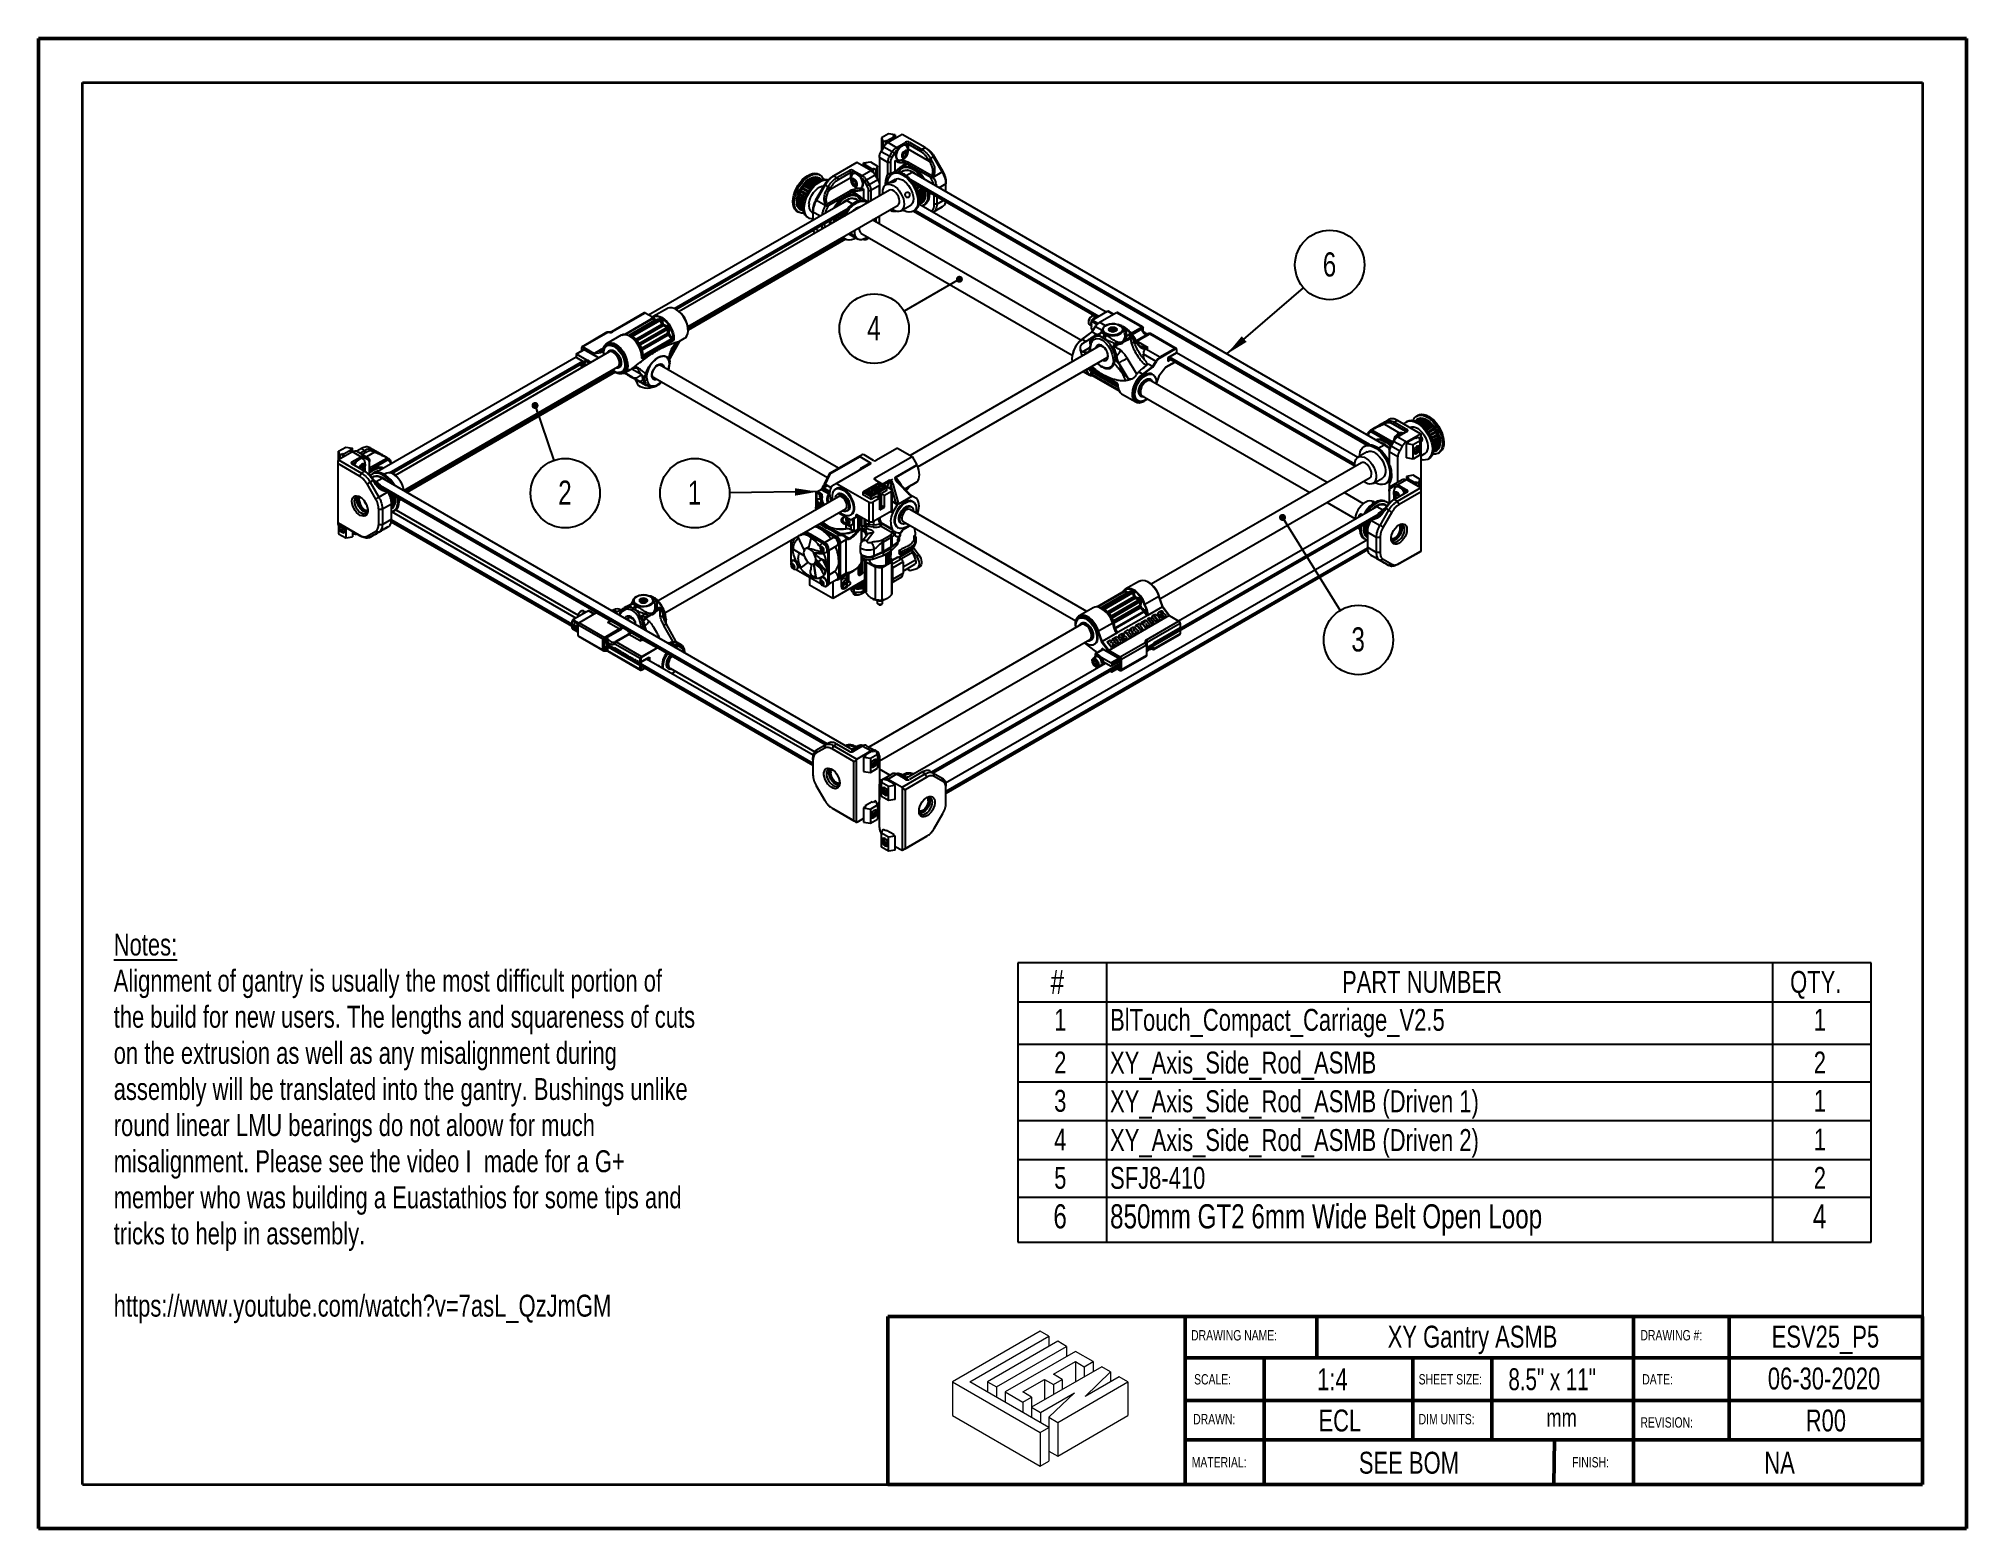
# Model space of a CAD drawing. Header units: millimetres. Extents: x 0 to 279, y 0 to 216.
import ezdxf

# ---------------------------------------------------------------- set-up
doc = ezdxf.new("R2010")
doc.units = ezdxf.units.MM
for name, color, linetype in [('PAGE_BORDER', 7, 'Continuous'), ('TITLE_BLOCK_BORDER', 7, 'Continuous'), ('TITLE_BLOCK_TEXT', 8, 'Continuous')]:
    doc.layers.add(name, color=color, linetype=linetype)
doc.styles.add('SLDTEXTSTYLE0', font='TXT', dxfattribs={"width": 0.75})
doc.styles.add('SLDTEXTSTYLE1', font='TXT', dxfattribs={"width": 0.7})
doc.dimstyles.new('SLDDIMSTYLE0', dxfattribs={"dimtxt": 0.18, "dimasz": 1.016, "dimexe": 0, "dimexo": 0.0625, "dimgap": 0, "dimtad": 0, "dimtih": 1, "dimtoh": 1, "dimdec": 0, "dimrnd": 1e-09, "dimzin": 0, "dimdsep": 46, "dimtxsty": 'Standard', "dimblk1": 'DOT', "dimblk2": 'DOT', "dimsah": 1, "dimcen": 0.09, "dimadec": 0, "dimazin": 0, "dimtfac": 1.016, "dimtdec": 0, "dimtofl": 0, "dimtmove": 0, "dimatfit": 3, "dimldrblk": 'DOT', "dimfxl": 1, "dimfrac": 2, "dimtolj": 1, "dimtzin": 0, "dimarcsym": 0})
doc.dimstyles.new('SLDDIMSTYLE1', dxfattribs={"dimtxt": 0.18, "dimasz": 3.302, "dimexe": 0, "dimexo": 0.0625, "dimgap": 0, "dimtad": 0, "dimtih": 1, "dimtoh": 1, "dimdec": 0, "dimrnd": 1e-09, "dimzin": 0, "dimdsep": 46, "dimtxsty": 'Standard', "dimsah": 1, "dimcen": 0.09, "dimadec": 0, "dimazin": 0, "dimtfac": 3.302, "dimtdec": 0, "dimtofl": 0, "dimtmove": 0, "dimatfit": 3, "dimfxl": 1, "dimfrac": 2, "dimtolj": 1, "dimtzin": 0, "dimarcsym": 0})

msp = doc.modelspace()

# ---------------------------------------------------------------- texts
at = {"layer": 'TITLE_BLOCK_BORDER', "attachment_point": 2, "style": 'SLDTEXTSTYLE0'}
for s, insert, char_height in [('XY Gantry ASMB', (207.82, 29.38), 3.175), ('ESV25_P5', (258.96, 29.38), 3.175), ('06-30-2020', (258.76, 23.31), 3.175), ('ECL', (188.59, 17.23), 3.175), ('mm', (220.73, 17.37), 2.646), ('R00', (259.03, 17.23), 3.175), ('SEE BOM', (198.6, 11.11), 3.175), ('NA', (252.32, 11.11), 3.175)]:
    msp.add_mtext(s, dxfattribs=dict(at, insert=insert, char_height=char_height))
at = {"layer": 'TITLE_BLOCK_TEXT', "attachment_point": 1}
for s, insert, char_height, style in [('DRAWING NAME:', (167.04, 28.74), 1.5, 'SLDTEXTSTYLE0'), ('DRAWING #:', (232.16, 28.75), 1.5, 'SLDTEXTSTYLE0'), ('SCALE:', (167.47, 22.36), 1.5, 'SLDTEXTSTYLE0'), ('1:4', (185.3, 23.21), 3.175, 'SLDTEXTSTYLE0'), ('SHEET SIZE:', (200.01, 22.36), 1.5, 'SLDTEXTSTYLE0'), ('8.5" x 11"', (213.02, 23.21), 3.175, 'SLDTEXTSTYLE1'), ('DATE:', (232.42, 22.36), 1.5, 'SLDTEXTSTYLE0'), ('DRAWN:', (167.34, 16.59), 1.5, 'SLDTEXTSTYLE0'), ('DIM UNITS:', (200.01, 16.59), 1.5, 'SLDTEXTSTYLE0'), ('REVISION:', (232.16, 16.11), 1.5, 'SLDTEXTSTYLE0'), ('MATERIAL:', (167.13, 10.34), 1.5, 'SLDTEXTSTYLE0'), ('FINISH:', (222.24, 10.34), 1.5, 'SLDTEXTSTYLE0')]:
    msp.add_mtext(s, dxfattribs=dict(at, insert=insert, char_height=char_height, style=style))

# ---------------------------------------------------------------- blocks, each defined once
blk = doc.blocks.new('Lien3D Logo')
at = {"color": 7, "linetype": 'Continuous', "lineweight": 18}
for p, q in [((10.61, 16.33), (0, 10.21)), ((11.67, 15.71), (10.61, 16.33)), ((2.13, 10.21), (11.67, 15.71)), ((12.73, 15.1), (4.26, 10.21)), ((5.32, 9.59), (13.8, 14.49)), ((11.67, 15.71), (11.67, 14.49)), ((13.8, 14.49), (12.73, 15.1)), ((13.8, 14.49), (13.8, 13.26)), ((14.86, 13.87), (6.38, 8.98)), ((18.05, 12.03), (9.57, 7.13)), ((12.22, 11.12), (14.86, 12.64)), ((16.99, 12.64), (14.86, 13.87)), ((14.86, 12.64), (15.93, 12.03)), ((14.86, 12.64), (14.86, 10.19)), ((15.93, 12.03), (16.99, 12.64)), ((15.93, 12.03), (15.93, 10.8)), ((16.99, 12.64), (16.99, 11.42)), ((19.12, 11.42), (18.05, 12.03)), ((0, 10.21), (0, 6.12)), ((0, 10.21), (10.61, 4.08)), ((11.67, 4.7), (2.13, 10.21)), ((4.26, 10.21), (4.26, 8.98)), ((4.26, 10.21), (5.32, 9.59)), ((5.32, 9.59), (5.32, 8.36)), ((8.51, 8.98), (11.15, 10.5)), ((11.15, 10.5), (12.22, 9.89)), ((11.15, 10.5), (11.15, 8.05)), ((13.28, 10.5), (12.22, 11.12)), ((12.22, 9.89), (13.28, 10.5)), ((12.22, 9.89), (12.22, 8.66)), ((12.73, 5.31), (21.21, 10.21)), ((13.28, 10.5), (13.28, 9.28)), ((16.04, 8.45), (19.12, 11.42)), ((20.15, 10.82), (16.04, 8.45)), ((19.12, 11.42), (19.12, 10.22)), ((21.21, 10.21), (20.15, 10.82)), ((21.21, 10.21), (21.21, 6.12)), ((6.38, 8.98), (8.51, 7.75)), ((6.38, 8.98), (6.38, 7.75)), ((9.57, 8.36), (8.51, 8.98)), ((8.51, 7.75), (9.57, 8.36)), ((8.51, 7.75), (8.51, 6.52)), ((9.57, 8.36), (9.57, 7.13)), ((9.57, 7.13), (10.64, 6.52)), ((9.57, 7.13), (9.57, 5.91)), ((10.64, 6.52), (14.75, 8.89)), ((14.75, 8.89), (11.67, 5.93)), ((0, 6.12), (10.61, 0)), ((10.61, 4.08), (11.67, 4.7)), ((10.64, 6.52), (10.64, 5.29)), ((11.67, 5.93), (12.73, 5.31)), ((11.67, 5.93), (11.67, 4.7)), ((11.67, 4.7), (11.67, 0.61)), ((12.73, 1.23), (21.21, 6.12)), ((12.73, 5.31), (12.73, 1.23)), ((10.61, 4.08), (10.61, 0)), ((10.61, 0), (11.67, 0.61)), ((11.67, 1.84), (12.73, 1.23))]:
    blk.add_line(p, q, dxfattribs=at)
blk = doc.blocks.new('SW_NOTE_20')
at = {"layer": 'TITLE_BLOCK_BORDER', "color": 0, "char_height": 3.175, "attachment_point": 1, "style": 'SLDTEXTSTYLE0'}
for s, insert in [('\\LNotes:', (0, 4.09)), ('Alignment of gantry is usually the most difficult portion of', (0, -1.14)), ('the build for new users. The lengths and squareness of cuts', (0, -6.37)), ('on the extrusion as well as any misalignment during', (0, -11.61)), ('assembly will be translated into the gantry. Bushings unlike', (0, -16.84)), ('round linear LMU bearings do not aloow for much', (0, -22.07)), ('misalignment. Please see the video I  made for a G+', (0, -27.31)), ('member who was building a Euastathios for some tips and', (0, -32.54)), ('tricks to help in assembly.', (0, -37.77)), ('https://www.youtube.com/watch?v=7asL_QzJmGM', (0, -48.24))]:
    blk.add_mtext(s, dxfattribs=dict(at, insert=insert))
blk = doc.blocks.new('SW_TABLEANNOTATION_1')
at = {"layer": 'TITLE_BLOCK_BORDER', "color": 0}
for p, q in [((0, 0), (0, -40.51)), ((123.67, 0), (0, 0)), ((12.86, 0), (12.86, -5.68)), ((109.34, 0), (109.34, -5.68)), ((123.67, -40.51), (123.67, 0)), ((0, -5.68), (123.67, -5.68)), ((12.86, -5.68), (12.86, -40.51)), ((109.34, -5.68), (109.34, -40.51)), ((0, -11.78), (123.67, -11.78)), ((0, -17.27), (123.67, -17.27)), ((0, -22.88), (123.67, -22.88)), ((0, -28.5), (123.67, -28.5)), ((0, -33.98), (123.67, -33.98)), ((0, -40.51), (123.67, -40.51))]:
    blk.add_line(p, q, dxfattribs=at)
at = {"layer": 'TITLE_BLOCK_BORDER', "color": 0, "attachment_point": 1, "style": 'SLDTEXTSTYLE0'}
for s, insert, char_height in [('#', (4.75, -1.03), 3.5), ('PART NUMBER', (46.98, -1.19), 3.175), ('QTY.', (111.92, -1.19), 3.175), ('1', (5.26, -6.69), 3.17), ('BlTouch_Compact_Carriage_V2.5', (13.36, -6.69), 3.175), ('1', (115.34, -6.69), 3.17), ('2', (5.26, -12.88), 3.17), ('XY_Axis_Side_Rod_ASMB', (13.36, -12.88), 3.175), ('2', (115.34, -12.88), 3.17), ('3', (5.26, -18.43), 3.17), ('XY_Axis_Side_Rod_ASMB (Driven 1)', (13.36, -18.49), 3.175), ('1', (115.34, -18.43), 3.17), ('4', (5.26, -24.04), 3.17), ('XY_Axis_Side_Rod_ASMB (Driven 2)', (13.36, -24.11), 3.175), ('1', (115.34, -24.04), 3.17), ('5', (5.26, -29.59), 3.17), ('SFJ8-410', (13.36, -29.59), 3.175), ('2', (115.34, -29.59), 3.17), ('6', (5.14, -35), 3.5), ('850mm GT2 6mm Wide Belt Open Loop', (13.36, -35), 3.5), ('4', (115.22, -35), 3.5)]:
    blk.add_mtext(s, dxfattribs=dict(at, insert=insert, char_height=char_height))
blk = doc.blocks.new('SW_NOTE_21')
at = {"layer": 'TITLE_BLOCK_BORDER', "color": 0}
blk.add_circle((2.65, -4.28), 5.03, dxfattribs=at)
at = {"layer": 'TITLE_BLOCK_BORDER', "color": 0, "insert": (2.61, -2.45), "char_height": 3.5, "attachment_point": 2, "style": 'SLDTEXTSTYLE0'}
blk.add_mtext('3', dxfattribs=at)
blk = doc.blocks.new('_DOT')
at = {"color": 0, "linetype": 'ByBlock', "lineweight": -2}
blk.add_line((-0.5, 0), (-1, 0), dxfattribs=at)
at = {"color": 0, "linetype": 'ByBlock', "const_width": 0.5}
blk.add_lwpolyline([(-0.25, 0, 1), (0.25, 0, 1)], format="xyb", close=True, dxfattribs=at)
blk = doc.blocks.new('SW_NOTE_22')
at = {"layer": 'TITLE_BLOCK_BORDER', "color": 0}
blk.add_circle((-4.35, -2.52), 5.03, dxfattribs=at)
at = {"layer": 'TITLE_BLOCK_BORDER', "color": 0, "insert": (-4.39, -0.7), "char_height": 3.5, "attachment_point": 2, "style": 'SLDTEXTSTYLE0'}
blk.add_mtext('4', dxfattribs=at)
blk = doc.blocks.new('SW_NOTE_23')
at = {"layer": 'TITLE_BLOCK_BORDER', "color": 0}
blk.add_circle((3.8, 3.29), 5.03, dxfattribs=at)
at = {"layer": 'TITLE_BLOCK_BORDER', "color": 0, "insert": (3.77, 5.12), "char_height": 3.5, "attachment_point": 2, "style": 'SLDTEXTSTYLE0'}
blk.add_mtext('6', dxfattribs=at)
blk = doc.blocks.new('SW_NOTE_24')
at = {"layer": 'TITLE_BLOCK_BORDER', "color": 0}
blk.add_circle((-5.03, -0.06), 5.03, dxfattribs=at)
at = {"layer": 'TITLE_BLOCK_BORDER', "color": 0, "insert": (-5.07, 1.76), "char_height": 3.5, "attachment_point": 2, "style": 'SLDTEXTSTYLE0'}
blk.add_mtext('1', dxfattribs=at)
blk = doc.blocks.new('SW_NOTE_25')
at = {"layer": 'TITLE_BLOCK_BORDER', "color": 0}
blk.add_circle((1.64, -4.76), 5.03, dxfattribs=at)
at = {"layer": 'TITLE_BLOCK_BORDER', "color": 0, "insert": (1.6, -2.93), "char_height": 3.5, "attachment_point": 2, "style": 'SLDTEXTSTYLE0'}
blk.add_mtext('2', dxfattribs=at)

# ---------------------------------------------------------------- linework, layer by layer
at = {"color": 7, "linetype": 'Continuous', "lineweight": 50}
for p, q in [((0, 0), (0, 215.9)), ((0, 215.9), (279.4, 215.9)), ((279.4, 0), (279.4, 215.9)), ((0, 0), (279.4, 0))]:
    msp.add_line(p, q, dxfattribs=at)
at = {"color": 7, "linetype": 'Continuous', "lineweight": 25}
for p, q in [((123.17, 202.1), (122.15, 201.51)), ((122.15, 201.51), (122.4, 200.94)), ((122.15, 201.51), (122.15, 199.59)), ((122.91, 201.07), (123.93, 201.66)), ((125.14, 202.01), (123.12, 200.84)), ((124.16, 201.96), (123.17, 202.1)), ((123.79, 201.74), (124.16, 201.96)), ((123.93, 201.66), (123.79, 201.74)), ((123.93, 201.66), (123.93, 201.32)), ((124.16, 201.96), (124.16, 201.45)), ((128.47, 200.09), (125.14, 202.01)), ((123.1, 197.96), (121.87, 198.68)), ((121.87, 198.68), (121.87, 193.09)), ((122.13, 199.55), (122.49, 200.18)), ((122.13, 199.55), (123.36, 198.84)), ((122.4, 200.94), (122.77, 201.15)), ((122.4, 200.94), (122.4, 200.02)), ((123.73, 199.47), (122.49, 200.18)), ((122.77, 201.15), (122.91, 201.07)), ((122.77, 201.15), (122.77, 200.55)), ((122.91, 201.07), (122.91, 200.68)), ((123.12, 200.84), (124.35, 200.13)), ((123.36, 198.84), (123.73, 199.47)), ((123.66, 198.66), (123.36, 198.84)), ((124.03, 199.3), (123.66, 198.66)), ((124.03, 199.3), (123.73, 199.47)), ((124.35, 200.13), (125.67, 200.89)), ((124.53, 199.82), (124.35, 200.13)), ((124.45, 198.38), (124.53, 198.34)), ((125.23, 199.02), (125.46, 199.3)), ((125.24, 198.95), (125.53, 198.77)), ((125.46, 199.3), (125.46, 199.43)), ((125.46, 199.3), (125.8, 199.1)), ((125.84, 200.58), (125.62, 200.45)), ((125.71, 200.39), (125.64, 200.44)), ((125.84, 200.58), (125.67, 200.89)), ((126.02, 200.58), (126.2, 200.89)), ((126.02, 200.58), (126.02, 199.87)), ((127.85, 199.52), (126.02, 200.58)), ((129.13, 198.07), (126.02, 199.87)), ((126.2, 200.89), (128.03, 199.83)), ((128.03, 199.83), (127.85, 199.52)), ((128.03, 199.83), (128.47, 200.09)), ((128.74, 199.93), (128.47, 200.09)), ((129.28, 198.51), (128.98, 198.34)), ((129.72, 198.77), (129.28, 198.51)), ((129.28, 198.51), (129.43, 198.25)), ((129.8, 198.81), (129.72, 198.77)), ((130.98, 196.58), (129.72, 198.77)), ((129.8, 198.81), (131.06, 196.62)), ((112.2, 195.61), (112.23, 195.62)), ((112.23, 195.62), (112.26, 195.63)), ((112.94, 195.21), (112.23, 195.62)), ((112.97, 195.22), (112.27, 195.63)), ((112.52, 195.66), (112.55, 195.67)), ((112.55, 195.67), (112.58, 195.66)), ((113.15, 195.32), (112.55, 195.67)), ((113.16, 195.33), (112.58, 195.66)), ((112.76, 195.56), (112.79, 195.61)), ((112.82, 195.63), (112.84, 195.62)), ((112.84, 195.62), (112.87, 195.61)), ((113.27, 195.38), (112.84, 195.62)), ((113.27, 195.38), (112.87, 195.61)), ((112.87, 195.61), (112.87, 195.61)), ((113.26, 196.12), (113.07, 196.24)), ((114.6, 193.99), (117.71, 195.78)), ((115, 195.85), (115.26, 196)), ((118.6, 197.93), (115.26, 196)), ((115.26, 196), (115.7, 195.75)), ((115.7, 195.75), (117.54, 196.8)), ((115.7, 195.75), (115.88, 195.44)), ((117.71, 196.5), (115.88, 195.44)), ((117.54, 196.8), (117.71, 196.5)), ((117.71, 195.78), (117.71, 196.5)), ((117.89, 196.5), (118.07, 196.8)), ((118.12, 196.37), (117.89, 196.5)), ((118.09, 196.35), (118.02, 196.31)), ((118.07, 196.8), (119.38, 196.05)), ((120.62, 196.76), (118.6, 197.93)), ((119.2, 195.74), (119.38, 196.05)), ((119.38, 196.05), (120.62, 196.76)), ((119.57, 197.88), (120.56, 198.02)), ((119.94, 197.66), (119.57, 197.88)), ((119.57, 197.37), (119.57, 197.88)), ((119.8, 197.58), (119.94, 197.66)), ((120.82, 196.99), (119.8, 197.58)), ((119.8, 197.23), (119.8, 197.58)), ((121.24, 196.1), (120, 195.39)), ((120.56, 198.02), (121.58, 197.43)), ((120.96, 197.07), (120.82, 196.99)), ((120.82, 196.59), (120.82, 196.99)), ((121.34, 196.86), (120.96, 197.07)), ((120.96, 196.47), (120.96, 197.07)), ((121.24, 196.1), (121.61, 195.47)), ((121.58, 197.43), (121.34, 196.86)), ((121.34, 195.94), (121.34, 196.86)), ((121.58, 195.51), (121.58, 197.43)), ((123.46, 197.96), (123.1, 197.96)), ((123.1, 196.29), (123.1, 197.96)), ((123.46, 196.29), (123.1, 196.29)), ((123.43, 196.2), (123.1, 196.29)), ((124.14, 196.6), (123.43, 196.2)), ((123.46, 197.96), (123.46, 196.29)), ((123.46, 196.29), (124.16, 196.69)), ((123.88, 196.4), (123.69, 196.29)), ((124.16, 196.69), (124.16, 198.22)), ((125.29, 196.67), (124.94, 196.47)), ((125.35, 197.25), (125.16, 197.14)), ((125.37, 197.42), (125.5, 197.48)), ((125.84, 197.74), (125.46, 197.47)), ((125.76, 197.77), (125.94, 197.75)), ((129.29, 195.75), (125.84, 197.74)), ((126.08, 197.98), (129.44, 196.04)), ((195.02, 157.04), (126.6, 196.54)), ((129.13, 198.07), (128.98, 198.34)), ((129.43, 198.25), (129.13, 198.07)), ((129.59, 195.92), (129.29, 195.75)), ((129.36, 195.64), (129.29, 195.75)), ((129.66, 195.81), (129.36, 195.64)), ((129.59, 195.92), (129.44, 196.04)), ((129.59, 195.92), (129.66, 195.81)), ((129.66, 195.81), (130.98, 196.58)), ((131.06, 196.62), (130.98, 196.58)), ((123.31, 193.93), (92.83, 176.33)), ((110.07, 192.95), (110.08, 192.99)), ((110.07, 192.91), (110.07, 192.95)), ((110.94, 192.45), (110.07, 192.95)), ((110.07, 192.89), (110.93, 192.4)), ((110.18, 193.35), (110.2, 193.39)), ((110.19, 193.33), (111.06, 192.82)), ((110.2, 193.39), (110.21, 193.44)), ((111.09, 192.88), (110.2, 193.39)), ((110.36, 193.8), (110.38, 193.84)), ((110.36, 193.77), (111.25, 193.25)), ((110.38, 193.84), (110.4, 193.88)), ((111.28, 193.32), (110.38, 193.84)), ((110.59, 194.22), (110.61, 194.26)), ((110.61, 194.26), (110.64, 194.3)), ((111.52, 193.74), (110.61, 194.26)), ((111.55, 193.8), (110.67, 194.31)), ((110.87, 194.62), (110.89, 194.65)), ((110.89, 194.65), (110.92, 194.69)), ((111.79, 194.14), (110.89, 194.65)), ((111.83, 194.19), (110.95, 194.7)), ((111.18, 194.97), (111.21, 195)), ((111.21, 195), (111.24, 195.03)), ((112.08, 194.49), (111.21, 195)), ((112.12, 194.53), (111.26, 195.03)), ((111.51, 195.26), (111.54, 195.28)), ((111.54, 195.28), (111.58, 195.3)), ((112.39, 194.79), (111.54, 195.28)), ((112.42, 194.83), (111.59, 195.31)), ((111.86, 195.47), (111.89, 195.49)), ((111.89, 195.49), (111.92, 195.51)), ((111.89, 195.49), (112.68, 195.03)), ((112.71, 195.06), (111.93, 195.51)), ((112.67, 192.54), (113.93, 194.73)), ((114.01, 194.68), (112.75, 192.5)), ((113.29, 195.38), (113.07, 195.51)), ((113.93, 194.73), (114.01, 194.68)), ((114.45, 194.43), (114.01, 194.68)), ((114.29, 191.95), (117.65, 193.89)), ((114.3, 194.16), (114.45, 194.43)), ((114.3, 194.16), (114.6, 193.99)), ((117.89, 193.66), (114.44, 191.67)), ((114.45, 194.43), (114.76, 194.25)), ((114.76, 194.25), (114.6, 193.99)), ((117.79, 193.66), (117.98, 193.69)), ((118.27, 193.39), (117.89, 193.66)), ((118.27, 195.22), (117.93, 195.02)), ((118.5, 194.86), (118.2, 194.69)), ((118.23, 193.4), (118.36, 193.33)), ((118.27, 195.34), (118.27, 195.22)), ((118.27, 195.22), (118.5, 194.94)), ((118.58, 193.06), (118.38, 193.17)), ((118.39, 194.13), (118.6, 194.25)), ((118.39, 194.13), (118.75, 194.18)), ((119.21, 194.25), (119.28, 194.3)), ((119.57, 194.14), (119.57, 192.61)), ((119.7, 195.21), (120, 195.39)), ((120.07, 194.58), (119.7, 195.21)), ((120, 195.39), (120.37, 194.75)), ((120.07, 194.58), (120.37, 194.75)), ((120.28, 192.2), (120.28, 193.88)), ((120.28, 193.88), (120.63, 193.88)), ((120.37, 194.75), (121.61, 195.47)), ((121.87, 194.6), (120.63, 193.88)), ((120.63, 193.88), (120.63, 192.38)), ((121.87, 193.09), (121.87, 194.6)), ((124.15, 195.49), (122.8, 194.72)), ((192.87, 157.06), (126.41, 195.42)), ((192.49, 157), (126.79, 194.93)), ((126.96, 194.66), (127.1, 194.75)), ((126.99, 194.6), (127.17, 194.71)), ((127.03, 194.54), (127.25, 194.66)), ((127.22, 194.17), (127.66, 194.43)), ((127.24, 194.11), (127.72, 194.39)), ((127.39, 193.74), (128.12, 194.16)), ((127.41, 193.68), (128.18, 194.12)), ((127.52, 193.31), (128.37, 193.81)), ((127.53, 193.26), (128.37, 193.75)), ((127.6, 192.92), (128.41, 193.39)), ((127.6, 192.88), (128.4, 193.34)), ((127.63, 192.59), (128.37, 193.02)), ((127.63, 192.56), (128.36, 192.98)), ((128.37, 193.85), (128.37, 193.81)), ((128.37, 193.81), (128.38, 193.77)), ((128.38, 193.05), (128.37, 193.02)), ((128.37, 193.02), (128.37, 192.99)), ((128.41, 193.43), (128.41, 193.39)), ((128.41, 193.39), (128.41, 193.36)), ((129.82, 191.88), (129.82, 193.18)), ((130.17, 192.97), (130.17, 191.88)), ((131.5, 195.14), (131.5, 194.84)), ((131.5, 193.71), (131.5, 194.84)), ((88.38, 175.86), (117.13, 192.45)), ((92.11, 176.79), (117.32, 191.34)), ((92.37, 176.66), (116.94, 190.84)), ((94.08, 174.17), (124.56, 191.76)), ((109.96, 190.85), (110.15, 190.74)), ((110.01, 192.49), (110.02, 192.53)), ((110.02, 192.53), (110.02, 192.57)), ((110.84, 192.05), (110.02, 192.53)), ((110.02, 192.47), (110.84, 192)), ((110.03, 192.14), (110.02, 192.17)), ((110.03, 192.1), (110.03, 192.14)), ((110.8, 191.69), (110.03, 192.14)), ((110.04, 192.09), (110.79, 191.65)), ((110.1, 191.79), (110.09, 191.82)), ((110.11, 191.76), (110.1, 191.79)), ((110.79, 191.4), (110.1, 191.79)), ((110.12, 191.76), (110.79, 191.37)), ((110.24, 191.51), (110.23, 191.53)), ((110.26, 191.49), (110.24, 191.51)), ((110.8, 191.19), (110.24, 191.51)), ((110.26, 191.49), (110.8, 191.18)), ((110.42, 191.35), (110.44, 191.38)), ((110.44, 191.3), (110.42, 191.32)), ((110.46, 191.29), (110.44, 191.3)), ((110.81, 191.09), (110.44, 191.3)), ((110.47, 191.29), (110.46, 191.29)), ((110.47, 191.29), (110.81, 191.09)), ((111.43, 190), (111.62, 189.89)), ((112.08, 190.69), (112.23, 190.6)), ((112.23, 191.06), (112.23, 190.75)), ((112.23, 190.75), (112.23, 189.63)), ((112.67, 192.54), (112.75, 192.5)), ((112.75, 192.5), (114.08, 191.73)), ((114.08, 191.73), (114.14, 191.84)), ((114.08, 191.73), (114.38, 191.56)), ((114.14, 191.84), (114.29, 191.95)), ((114.14, 191.84), (114.44, 191.67)), ((114.44, 191.67), (114.38, 191.56)), ((115.57, 190.05), (116.08, 189.75)), ((116.14, 189.79), (115.62, 190.08)), ((116.02, 190.31), (116.5, 190.04)), ((116.52, 190.1), (116.09, 190.35)), ((116.71, 190.47), (116.5, 190.59)), ((116.75, 190.53), (116.58, 190.63)), ((116.78, 190.6), (116.65, 190.67)), ((118.79, 192.39), (118.45, 192.58)), ((118.96, 192.67), (119.08, 192.45)), ((119.57, 192.61), (120.28, 192.2)), ((120.05, 192.21), (119.85, 192.32)), ((120.28, 192.2), (120.32, 192.2)), ((121.87, 189.01), (121.87, 190.21)), ((123.73, 190.88), (123.38, 191.08)), ((123.38, 191.08), (123.73, 190.88)), ((124.03, 191), (123.73, 190.88)), ((124.99, 190.93), (126.33, 191.7)), ((126.79, 190.9), (153.31, 175.59)), ((126.8, 190.91), (126.99, 191.02)), ((127.03, 191.04), (153.66, 175.67)), ((127.59, 191.94), (154.72, 176.28)), ((127.61, 192.1), (127.89, 192.26)), ((127.62, 192.16), (128.11, 192.44)), ((127.62, 192.15), (128.09, 192.42)), ((127.63, 192.33), (128.27, 192.7)), ((127.63, 192.3), (128.25, 192.66)), ((127.91, 192.27), (127.89, 192.26)), ((127.91, 192.31), (127.91, 192.31)), ((128.11, 192.44), (128.09, 192.42)), ((128.09, 192.42), (128.09, 192.42)), ((128.13, 192.46), (128.11, 192.44)), ((128.27, 192.7), (128.26, 192.67)), ((128.26, 191.75), (128.46, 191.87)), ((128.28, 192.72), (128.27, 192.7)), ((129.66, 190.74), (129.72, 190.78)), ((129.72, 190.78), (130.98, 191.5)), ((130.17, 191.88), (129.82, 191.88)), ((113.56, 188.3), (113.56, 188.89)), ((113.91, 189.09), (113.91, 188.5)), ((115.33, 189.32), (115.33, 189.36)), ((115.33, 189.32), (115.33, 189.32)), ((115.33, 189.32), (115.33, 189.32)), ((115.35, 189.7), (115.36, 189.74)), ((115.36, 189.74), (115.37, 189.78)), ((115.71, 189.54), (115.36, 189.74)), ((115.36, 189.68), (115.66, 189.51)), ((117.4, 187.62), (118.75, 186.84)), ((119.17, 187.68), (149.79, 170)), ((151.04, 172.17), (120.83, 189.61)), ((116.71, 186.96), (94.12, 173.92)), ((116.94, 186.82), (94.13, 173.65)), ((116.74, 186.94), (116.94, 186.82)), ((119.7, 186.91), (120, 186.8)), ((120.35, 187), (120, 186.8)), ((120, 186.8), (120.35, 187)), ((87.78, 176.15), (83.03, 173.41)), ((87.9, 176.13), (83.16, 173.4)), ((88.97, 175.52), (87.9, 176.13)), ((91.13, 176.78), (89.09, 175.6)), ((92.42, 176.63), (92.37, 176.66)), ((152.68, 175.1), (154.94, 176.4)), ((153.77, 174.78), (156.24, 176.21)), ((155.8, 175.95), (155, 176.41)), ((156.24, 176.21), (159.92, 174.08)), ((160.09, 174.07), (156.37, 176.22)), ((82.35, 173.33), (78.76, 171.25)), ((82.48, 173.31), (78.88, 171.24)), ((82.8, 173.36), (82.48, 173.36)), ((82.8, 173.31), (82.48, 173.31)), ((88.94, 175.31), (84.99, 173.03)), ((89.44, 175.01), (85.67, 172.83)), ((85.85, 172.83), (89.94, 175.18)), ((90.14, 175.06), (86.06, 172.71)), ((86.56, 172.32), (90.32, 174.49)), ((90.36, 174.45), (86.6, 172.28)), ((86.72, 172.14), (90.48, 174.32)), ((90.52, 174.28), (86.76, 172.11)), ((87.01, 171.7), (91.1, 174.06)), ((91.24, 173.8), (87.16, 171.45)), ((88.95, 175.31), (88.94, 175.31)), ((89.24, 175.03), (88.98, 175.28)), ((89.4, 175), (89.27, 175.02)), ((89.38, 175.15), (89.5, 175.14)), ((89.94, 175.18), (89.44, 175.01)), ((90.32, 174.49), (90.14, 175.06)), ((90.48, 174.32), (90.36, 174.45)), ((90.51, 174.56), (90.62, 174.44)), ((91.1, 174.06), (90.52, 174.28)), ((91.15, 173.19), (91.24, 173.8)), ((94.13, 173.61), (94.13, 173.66)), ((152.67, 173.4), (151.2, 172.3)), ((151.24, 172.32), (152.69, 173.41)), ((152.14, 174.85), (152.14, 174.79)), ((152.29, 174.48), (152.5, 174.36)), ((152.63, 175.64), (152.58, 175.61)), ((152.59, 173.86), (152.59, 174.94)), ((152.62, 173.81), (152.84, 173.67)), ((153.17, 174.2), (152.67, 173.4)), ((152.67, 173.4), (152.69, 173.41)), ((152.69, 173.41), (153.19, 174.19)), ((152.69, 173.41), (153.32, 173.04)), ((153.19, 175.55), (152.97, 175.67)), ((153.17, 174.2), (153.19, 174.19)), ((153.72, 174.75), (153.77, 174.78)), ((153.96, 173.28), (153.92, 173.22)), ((154.26, 173.92), (153.96, 173.28)), ((155.4, 173.79), (155.39, 173.75)), ((155.4, 173.56), (155.41, 173.53)), ((155.55, 173.92), (155.51, 173.9)), ((155.61, 173.69), (155.61, 173.88)), ((155.71, 173.68), (155.61, 173.69)), ((155.82, 173.67), (155.71, 173.68)), ((155.82, 173.67), (155.82, 173.87)), ((156.07, 173.66), (156.07, 173.68)), ((157.22, 174.07), (156.97, 174.21)), ((157.23, 173.69), (157.12, 173.92)), ((160.09, 173.64), (160.09, 174.07)), ((82.69, 170.48), (51.7, 152.59)), ((79.06, 170.83), (77.91, 170.17)), ((78.71, 171.14), (78.71, 171.08)), ((78.71, 171.08), (78.71, 170.62)), ((78.88, 171.24), (78.84, 171.16)), ((80.51, 170.2), (78.84, 171.16)), ((78.88, 171.24), (80.54, 170.28)), ((78.88, 170.93), (81.18, 169.61)), ((78.88, 170.73), (78.88, 170.93)), ((78.88, 170.93), (78.97, 170.88)), ((81.18, 169.61), (78.97, 170.88)), ((78.97, 170.88), (78.97, 170.78)), ((81.18, 170.65), (80.54, 170.28)), ((81.18, 170.65), (81.21, 170.58)), ((81.24, 170.65), (81.27, 170.58)), ((81.43, 170.7), (81.46, 170.63)), ((81.53, 170.66), (81.46, 170.63)), ((81.52, 170.83), (81.5, 170.82)), ((82.02, 171.29), (81.52, 170.34)), ((81.52, 170.7), (81.75, 170.83)), ((81.52, 170.83), (81.53, 170.82)), ((81.55, 170.7), (81.52, 170.7)), ((81.52, 170.7), (81.54, 170.63)), ((81.53, 170.42), (82.03, 171.36)), ((81.58, 170.64), (81.54, 170.63)), ((81.55, 170.7), (81.58, 170.64)), ((81.65, 170.65), (81.58, 170.64)), ((81.67, 170.87), (81.59, 170.86)), ((81.81, 170.95), (81.67, 170.87)), ((81.86, 171.04), (81.78, 171)), ((82.02, 171.29), (82.03, 171.36)), ((82.49, 171.43), (82.36, 171.35)), ((84.42, 172.91), (82.38, 171.73)), ((82.73, 170.66), (82.62, 170.6)), ((85.67, 172.83), (85.85, 172.83)), ((85.78, 172.76), (85.73, 172.79)), ((86.06, 172.71), (86.56, 172.32)), ((86.61, 172.12), (86.5, 172.24)), ((86.6, 172.28), (86.72, 172.14)), ((86.76, 172.11), (87.01, 171.7)), ((87.16, 171.45), (87.39, 171.02)), ((87.37, 170.73), (87.32, 170.89)), ((87.39, 171.02), (91.15, 173.19)), ((91.16, 173.14), (87.4, 170.97)), ((87.4, 170.97), (87.45, 170.8)), ((87.45, 170.8), (91.21, 172.97)), ((91.23, 172.92), (87.47, 170.74)), ((87.47, 170.74), (87.56, 169.95)), ((91.97, 172.1), (87.52, 169.53)), ((91.81, 172.34), (87.55, 169.88)), ((87.55, 169.67), (91.92, 172.19)), ((87.56, 169.95), (91.75, 172.37)), ((91.21, 172.97), (91.16, 173.14)), ((91.75, 172.37), (91.23, 172.92)), ((91.34, 173.2), (91.39, 173.04)), ((91.53, 169.52), (92.93, 172.07)), ((91.81, 172.34), (91.75, 172.37)), ((91.92, 172.19), (91.81, 172.34)), ((91.9, 172.54), (91.97, 172.46)), ((91.97, 172.46), (92.01, 172.42)), ((92.09, 172.44), (92.07, 172.28)), ((92.84, 172.01), (92.88, 172.04)), ((92.88, 172.04), (93.62, 172.47)), ((153.87, 171.4), (126.31, 155.49)), ((151.01, 170.65), (150.99, 170.81)), ((151.2, 172.3), (151.24, 172.32)), ((151.24, 172.32), (151.8, 172)), ((152.71, 172.5), (151.4, 171.75)), ((151.8, 172), (152.02, 172.13)), ((152.02, 172.13), (153.17, 172.84)), ((152.43, 170.72), (152.42, 170.66)), ((152.46, 171.16), (152.54, 171.55)), ((153.22, 172.76), (153.04, 172.65)), ((153.47, 172.97), (153.32, 173.04)), ((153.77, 173.1), (153.75, 173.05)), ((153.93, 173.21), (153.77, 173.1)), ((154.15, 172.6), (154.43, 172.44)), ((154.74, 172.91), (154.49, 173.05)), ((155.91, 171.35), (156.37, 171.59)), ((156.09, 171.7), (156.37, 171.59)), ((156.39, 171.92), (156.19, 171.99)), ((156.37, 171.59), (156.65, 171.64)), ((156.65, 171.87), (156.39, 171.92)), ((157.37, 172.5), (157.21, 172.15)), ((157.35, 171.99), (158.16, 172.41)), ((157.35, 171.99), (157.63, 172.28)), ((157.63, 172.28), (157.66, 172.78)), ((157.63, 172.28), (158.08, 172.54)), ((158.19, 173.13), (157.66, 172.78)), ((158.89, 171.64), (158.85, 171.75)), ((159.08, 171.91), (159.24, 171.62)), ((160.92, 173.14), (159.12, 172.1)), ((159.14, 172.05), (159.14, 172.05)), ((159.18, 172.05), (161.05, 173.13)), ((160.82, 171.1), (159.18, 172.05)), ((160.49, 170.9), (160.53, 170.92)), ((162.52, 169.73), (160.49, 170.9)), ((161.05, 173.13), (164.73, 171)), ((164.85, 171.01), (161.17, 173.14)), ((164.73, 171), (162.52, 169.73)), ((162.56, 169.65), (164.77, 170.92)), ((164.77, 170.92), (164.73, 171)), ((164.9, 170.85), (164.9, 170.9)), ((164.9, 170.85), (164.9, 170.34)), ((48.81, 153.01), (77.89, 169.8)), ((50.86, 152.98), (78.87, 169.14)), ((51.24, 152.92), (78.85, 168.85)), ((52.95, 150.42), (83.94, 168.31)), ((83.27, 167.66), (53.12, 150.25)), ((77.89, 170.11), (77.89, 169.82)), ((77.89, 169.82), (77.99, 169.65)), ((79.45, 169.31), (77.97, 170.16)), ((79.06, 169.03), (77.99, 169.65)), ((78.68, 168.47), (78.43, 168.61)), ((78.68, 168.46), (78.68, 168.41)), ((78.86, 168.8), (78.81, 168.83)), ((79.25, 169.03), (78.82, 168.78)), ((79.04, 168.95), (78.89, 169.04)), ((79.14, 168.43), (79.14, 168.43)), ((79.29, 169.26), (79.21, 169.22)), ((79.65, 168.97), (79.6, 168.99)), ((80.06, 168.96), (79.99, 168.99)), ((81.52, 170.34), (80.51, 170.2)), ((80.54, 170.28), (80.51, 170.2)), ((80.54, 170.28), (81.53, 170.42)), ((81.52, 170.34), (81.53, 170.42)), ((83.88, 167.41), (83, 167.77)), ((83.01, 167.77), (83.83, 167.44)), ((84.01, 168.19), (84.12, 168.25)), ((84.12, 168.25), (84.14, 168.27)), ((84.53, 167.59), (84.67, 167.66)), ((84.87, 167.42), (85.6, 167.84)), ((85.6, 167.84), (85.55, 167.81)), ((85.99, 168.04), (87.31, 167.28)), ((87.44, 169.61), (87.42, 169.74)), ((87.46, 169.86), (87.46, 169.98)), ((87.46, 169.8), (87.46, 169.86)), ((87.46, 169.8), (87.47, 169.66)), ((87.56, 169.95), (87.55, 169.88)), ((87.55, 169.88), (87.55, 169.67)), ((115.94, 153.65), (90.01, 168.62)), ((91.34, 168.26), (91.42, 168.74)), ((91.49, 169.43), (91.53, 169.52)), ((127.42, 153.82), (154.86, 169.66)), ((149.74, 169.49), (149.74, 169.44)), ((151.38, 167.65), (152.3, 167.12)), ((152.49, 167.71), (152.54, 167.61)), ((156.41, 165.55), (152.64, 167.72)), ((152.66, 167.7), (156.43, 165.52)), ((152.71, 167.58), (152.66, 167.7)), ((155.69, 169.73), (155.76, 169.26)), ((156.26, 169.94), (156.04, 169.76)), ((156.1, 169.3), (156.04, 169.76)), ((156.57, 168.87), (157.88, 166.71)), ((156.62, 168.73), (156.57, 168.87)), ((159.17, 167.26), (157.75, 169.59)), ((159.6, 167.75), (159.43, 167.59)), ((159.6, 167.75), (160.52, 168.59)), ((161.44, 168.36), (159.99, 167.27)), ((160.04, 167.2), (161.51, 168.29)), ((160.11, 170.2), (161.94, 169.14)), ((160.81, 168.72), (160.67, 168.82)), ((161.44, 168.36), (160.81, 168.72)), ((161.94, 169.14), (161.44, 168.36)), ((161.51, 168.29), (161.44, 168.36)), ((161.51, 168.29), (162.01, 169.09)), ((162.01, 169.09), (161.94, 169.14)), ((163.36, 168.27), (162.35, 166.96)), ((162.56, 169.65), (162.52, 169.73)), ((164.67, 169.03), (163.36, 168.27)), ((163.36, 168.27), (164.67, 169.03)), ((164.9, 170.34), (163.67, 169.62)), ((163.67, 169.62), (164.9, 170.34)), ((163.67, 169.62), (163.75, 169.67)), ((163.67, 169.62), (163.67, 169.17)), ((163.67, 169.61), (190.77, 153.96)), ((163.96, 169.44), (163.67, 169.28)), ((163.67, 169.17), (164.05, 169.39)), ((163.9, 169.76), (190.76, 154.25)), ((164.9, 170.4), (191.2, 155.22)), ((164.9, 170.34), (164.9, 170.34)), ((83.55, 167.54), (53.37, 150.12)), ((83.83, 167.44), (83.88, 167.41)), ((85.72, 166.95), (86.53, 166.52)), ((86.46, 166.52), (86.75, 165.9)), ((87.48, 165.94), (87.22, 166.08)), ((87.31, 167.28), (87.25, 167.36)), ((87.68, 165.83), (87.48, 165.94)), ((87.84, 166.42), (87.62, 166.5)), ((87.84, 166.42), (87.78, 166.77)), ((88, 165.73), (88.2, 165.63)), ((88.11, 166.83), (88.19, 166.44)), ((88.15, 165.65), (88.34, 165.55)), ((89.01, 166.89), (114.33, 152.27)), ((152.63, 167.2), (152.73, 167.54)), ((152.63, 167.14), (156.59, 164.86)), ((156.33, 165.75), (156.31, 165.75)), ((156.31, 165.75), (156.41, 165.55)), ((156.33, 165.84), (156.33, 165.75)), ((156.42, 165.61), (156.42, 165.44)), ((156.45, 165.56), (156.44, 165.72)), ((159.99, 167.27), (159.43, 167.59)), ((160.04, 167.2), (159.99, 167.27)), ((161.26, 166.43), (161.15, 166.5)), ((186.74, 151.56), (161.19, 166.31)), ((161.52, 167.19), (161.39, 167.27)), ((162.35, 166.96), (161.99, 165.85)), ((156.97, 164.43), (159.01, 163.25)), ((159.21, 163.5), (159.34, 163.42)), ((159.86, 164.02), (159.71, 164.08)), ((159.76, 164.09), (159.87, 164.02)), ((159.94, 164.15), (184.24, 150.12)), ((160.25, 163.37), (160.3, 163.4)), ((195.09, 160.34), (195.04, 160.02)), ((195.19, 160.11), (195.04, 160.02)), ((195.09, 160.34), (195.24, 160.43)), ((195.24, 160.43), (195.19, 160.11)), ((195.24, 160.43), (195.68, 160.69)), ((196.49, 160.31), (196.31, 160)), ((198.15, 158.94), (196.31, 160)), ((196.93, 160.56), (196.49, 160.31)), ((196.49, 160.31), (198.32, 159.25)), ((200.27, 158.64), (196.93, 160.56)), ((198.44, 160.46), (198.25, 160.35)), ((198.71, 159.55), (198.7, 159.54)), ((199.7, 160.45), (200.1, 160.68)), ((200.07, 160.67), (199.7, 160.45)), ((199.88, 160.56), (199.7, 160.45)), ((199.91, 161.31), (199.71, 161.19)), ((200.35, 160.73), (199.79, 160.41)), ((199.81, 160.4), (200.39, 160.73)), ((200.66, 160.71), (199.98, 160.31)), ((200, 160.3), (200.7, 160.7)), ((200.07, 160.67), (200.1, 160.68)), ((200.07, 160.67), (200.07, 160.67)), ((200.1, 160.68), (200.12, 160.69)), ((200.15, 160.67), (200.18, 160.63)), ((201, 160.6), (200.23, 160.15)), ((200.26, 160.13), (201.04, 160.58)), ((200.36, 160.73), (200.39, 160.73)), ((200.39, 160.73), (200.41, 160.73)), ((201.34, 160.41), (200.51, 159.93)), ((200.55, 159.9), (201.39, 160.38)), ((200.67, 160.71), (200.7, 160.7)), ((200.7, 160.7), (200.73, 160.69)), ((201.67, 160.15), (200.81, 159.65)), ((200.85, 159.61), (201.72, 160.11)), ((201.01, 160.6), (201.04, 160.58)), ((201.04, 160.58), (201.07, 160.57)), ((201.99, 159.82), (201.11, 159.31)), ((201.15, 159.26), (202.04, 159.78)), ((201.35, 160.41), (201.39, 160.38)), ((201.39, 160.38), (201.42, 160.36)), ((202.28, 159.44), (201.39, 158.93)), ((201.42, 158.87), (202.33, 159.39)), ((201.69, 160.14), (201.72, 160.11)), ((201.72, 160.11), (201.75, 160.08)), ((202.01, 159.81), (202.04, 159.78)), ((202.04, 159.78), (202.07, 159.74)), ((202.3, 159.43), (202.33, 159.39)), ((202.33, 159.39), (202.35, 159.35)), ((43.48, 156.1), (44.51, 156.69)), ((44.51, 156.69), (45.5, 156.55)), ((45.5, 156.55), (45.13, 156.33)), ((45.5, 156.03), (45.5, 156.55)), ((46.8, 156.48), (46.12, 156.09)), ((47.24, 156.22), (46.8, 156.48)), ((48.05, 156.6), (48.49, 156.35)), ((124.48, 156.55), (121.36, 154.74)), ((124.48, 156.55), (126.61, 155.32)), ((192.29, 156.91), (192.1, 156.8)), ((193.09, 159.19), (193.04, 158.87)), ((193.11, 158.91), (193.04, 158.87)), ((193.09, 159.19), (193.16, 159.23)), ((193.16, 159.23), (193.11, 158.91)), ((193.16, 159.23), (193.25, 159.2)), ((195.97, 156.92), (196.33, 157.56)), ((195.97, 156.92), (196.02, 156.89)), ((196.38, 157.53), (196.02, 156.89)), ((196.02, 156.89), (197.26, 156.18)), ((196.33, 157.56), (196.38, 157.53)), ((197.62, 156.81), (196.38, 157.53)), ((196.83, 158.08), (197.01, 158.19)), ((198.32, 158.94), (197.01, 158.19)), ((197.01, 158.19), (198.25, 157.47)), ((197.62, 156.81), (197.26, 156.18)), ((197.92, 158.71), (197.87, 158.74)), ((198.32, 159.25), (198.15, 158.94)), ((198.23, 157.16), (198.61, 157.37)), ((199.22, 157.02), (198.23, 157.16)), ((198.23, 155.12), (198.23, 157.16)), ((198.25, 157.47), (200.27, 158.64)), ((198.46, 157.45), (199.49, 158.05)), ((198.61, 157.37), (198.46, 157.45)), ((198.46, 157.29), (198.46, 157.45)), ((200.25, 157.61), (199.22, 157.02)), ((199.22, 154.97), (199.22, 157.02)), ((199.49, 158.05), (199.63, 157.96)), ((199.63, 157.96), (200, 158.18)), ((199.81, 156.64), (199.81, 156.67)), ((200, 158.18), (200.25, 157.61)), ((200.25, 155.57), (200.25, 157.61)), ((200.36, 158.59), (200.27, 158.64)), ((200.36, 150.63), (200.36, 158.59)), ((201.67, 158.45), (202.57, 158.97)), ((201.7, 158.38), (202.59, 158.9)), ((201.87, 158.01), (202.76, 158.53)), ((201.89, 157.95), (202.77, 158.46)), ((202.02, 157.58), (202.89, 158.08)), ((202.04, 157.53), (202.9, 158.02)), ((202.12, 157.17), (202.96, 157.65)), ((202.13, 157.13), (202.96, 157.6)), ((202.18, 156.81), (202.96, 157.26)), ((202.18, 156.77), (202.95, 157.21)), ((202.18, 156.29), (202.76, 156.62)), ((202.18, 156.27), (202.74, 156.59)), ((202.19, 156.5), (202.89, 156.91)), ((202.19, 156.48), (202.88, 156.87)), ((202.55, 159.01), (202.57, 158.97)), ((202.56, 156.49), (202.58, 156.45)), ((202.57, 158.97), (202.59, 158.93)), ((202.74, 158.57), (202.76, 158.53)), ((202.76, 156.62), (202.74, 156.59)), ((202.76, 158.53), (202.77, 158.49)), ((202.77, 156.64), (202.76, 156.62)), ((202.88, 158.12), (202.89, 158.08)), ((202.89, 156.91), (202.88, 156.88)), ((202.89, 158.08), (202.9, 158.04)), ((202.9, 156.94), (202.89, 156.91)), ((202.95, 157.69), (202.96, 157.65)), ((202.96, 157.26), (202.95, 157.22)), ((202.96, 157.65), (202.96, 157.62)), ((202.96, 157.29), (202.96, 157.26)), ((43.38, 154.71), (43.47, 154.86)), ((43.38, 154.71), (43.38, 154.3)), ((43.38, 154.3), (43.38, 145.73)), ((46.53, 152.48), (43.38, 154.3)), ((45.49, 156.03), (43.47, 154.86)), ((43.47, 154.86), (46.8, 152.94)), ((43.73, 155.53), (43.48, 156.1)), ((43.48, 154.87), (43.48, 156.1)), ((44.1, 155.74), (43.73, 155.53)), ((43.73, 155.02), (43.73, 155.53)), ((44.24, 155.66), (44.1, 155.74)), ((44.1, 155.23), (44.1, 155.74)), ((45.27, 156.25), (44.24, 155.66)), ((44.24, 155.31), (44.24, 155.66)), ((45.13, 156.33), (45.27, 156.25)), ((45.27, 155.9), (45.27, 156.25)), ((45.41, 154.56), (46.72, 155.31)), ((45.59, 154.25), (45.41, 154.56)), ((47.24, 153.19), (45.41, 154.25)), ((46.72, 155.31), (45.49, 156.03)), ((45.81, 154.38), (45.59, 154.25)), ((46.11, 156.09), (47.35, 155.38)), ((46.56, 155.83), (47.24, 156.22)), ((46.57, 153.61), (46.79, 153.89)), ((46.9, 155.01), (46.72, 155.31)), ((46.79, 153.89), (46.79, 154.01)), ((46.79, 153.89), (47.13, 153.69)), ((47.42, 155.92), (46.91, 155.63)), ((47.05, 154.98), (46.98, 155.02)), ((47.24, 156.22), (47.42, 155.92)), ((47.4, 155.06), (47.35, 155.38)), ((47.35, 155.38), (47.71, 155.16)), ((47.77, 154.85), (47.4, 155.06)), ((47.77, 154.85), (47.71, 155.16)), ((47.97, 154.39), (47.97, 154.59)), ((47.97, 152.71), (47.97, 154.39)), ((48.49, 156.35), (48.54, 156.03)), ((48.49, 156.35), (48.64, 156.26)), ((48.7, 155.94), (48.54, 156.03)), ((48.64, 156.26), (48.7, 155.94)), ((50.57, 155.15), (50.48, 155.11)), ((50.57, 155.15), (50.63, 154.83)), ((50.57, 155.15), (50.64, 155.11)), ((50.69, 154.79), (50.63, 154.83)), ((50.64, 155.11), (50.69, 154.79)), ((114.65, 152.91), (119.04, 155.45)), ((119.06, 155.29), (114.7, 152.77)), ((120.56, 154.28), (115.65, 151.44)), ((119.04, 155.45), (119.3, 155.59)), ((120.54, 154.43), (119.06, 155.29)), ((119.34, 153.74), (120.54, 154.43)), ((121.02, 154.77), (119.64, 155.57)), ((121.17, 152.18), (126.61, 155.32)), ((124.19, 152.33), (127.3, 154.12)), ((127.33, 154.07), (124.22, 152.27)), ((126.61, 155.32), (127.3, 154.12)), ((191.72, 154.43), (161.25, 136.84)), ((192.56, 156), (191.21, 155.22)), ((195.76, 156.23), (195.76, 156.02)), ((197, 155.31), (195.76, 156.02)), ((195.76, 156.02), (195.76, 154.34)), ((197, 151.65), (197, 155.31)), ((199.22, 154.97), (198.23, 155.12)), ((200.25, 155.57), (199.22, 154.97)), ((199.44, 156.04), (199.47, 156.06)), ((200.36, 155.45), (200.89, 155.76)), ((201.35, 154.96), (201.55, 155.07)), ((202.17, 156.17), (202.57, 156.4)), ((202.17, 156.17), (202.54, 156.38)), ((202.55, 156.38), (202.54, 156.38)), ((202.57, 156.4), (202.55, 156.38)), ((202.59, 156.41), (202.57, 156.4)), ((202.82, 155.81), (203.02, 155.92)), ((46.53, 152.48), (46.8, 152.94)), ((46.8, 152.94), (47.24, 153.19)), ((47.03, 153.31), (47.08, 153.36)), ((47.24, 153.19), (47.42, 153.09)), ((47.6, 151.36), (48.05, 151.62)), ((48.86, 149.17), (47.6, 151.36)), ((48.49, 151.87), (48.05, 151.62)), ((48.05, 151.62), (49.31, 149.43)), ((48.52, 152.9), (48.33, 152.79)), ((48.46, 152.32), (48.33, 152.24)), ((48.49, 151.87), (48.54, 151.9)), ((48.64, 151.61), (48.49, 151.87)), ((48.54, 151.9), (48.7, 151.64)), ((48.64, 151.61), (48.7, 151.64)), ((50.57, 150.45), (48.84, 151.45)), ((114.31, 113.71), (49.58, 151.07)), ((117.95, 112.83), (49.78, 152.19)), ((50.33, 152.88), (50.09, 152.74)), ((51.63, 152.71), (51.44, 152.83)), ((114.64, 152.9), (113.86, 151.31)), ((114.7, 152.77), (113.95, 151.25)), ((115.65, 151.44), (114.95, 151.04)), ((115.65, 151.44), (120.38, 148.71)), ((121.71, 151.49), (119.44, 150.18)), ((121.06, 150.98), (120.73, 150.79)), ((121.3, 150.98), (121.06, 150.98)), ((121.06, 150.98), (121.06, 150.6)), ((121.24, 151.94), (123.61, 150.57)), ((121.63, 150.79), (121.3, 150.98)), ((121.3, 150.98), (121.3, 150.6)), ((121.71, 151.36), (121.39, 151.17)), ((121.39, 151.17), (121.39, 151.02)), ((121.39, 151.02), (121.71, 150.84)), ((122.92, 150.79), (121.71, 151.49)), ((122.16, 151.1), (121.71, 151.36)), ((121.71, 151.36), (121.71, 150.84)), ((121.71, 150.84), (122.16, 151.1)), ((122.24, 151.05), (121.79, 150.79)), ((122.69, 150.79), (122.24, 151.05)), ((122.24, 151.05), (122.24, 150.53)), ((123.78, 152.06), (123.46, 151.87)), ((124.3, 148.51), (123.53, 151.3)), ((123.82, 151.38), (124.59, 148.6)), ((126.11, 149.9), (124.67, 151.36)), ((126.46, 149.69), (124.72, 151.46)), ((127.31, 151.65), (125.54, 150.62)), ((126.43, 151.14), (125.54, 150.62)), ((125.74, 150.42), (126.46, 151.16)), ((126.61, 151.24), (126.46, 151.16)), ((126.61, 151.24), (127.31, 151.65)), ((162.52, 134.69), (192.97, 152.27)), ((193.4, 151.43), (194.75, 152.21)), ((195.21, 151.41), (195.4, 151.53)), ((195.78, 151.69), (195.76, 151.4)), ((195.76, 151.6), (195.76, 151.4)), ((195.76, 151.4), (195.76, 150.55)), ((196, 152.12), (195.9, 152.13)), ((195.97, 150.76), (196.02, 151.08)), ((196.33, 150.97), (195.97, 150.76)), ((195.99, 152.41), (196.08, 152.47)), ((196.02, 151.08), (196.38, 151.29)), ((196.33, 150.97), (196.38, 151.29)), ((196.38, 151.29), (197.62, 152.01)), ((196.76, 150.94), (196.68, 150.9)), ((196.83, 150.93), (197.01, 151.23)), ((198.25, 151.95), (197.01, 151.23)), ((197.01, 151.23), (198.32, 150.47)), ((199.22, 152.61), (198.23, 152.46)), ((198.23, 152.46), (198.61, 152.25)), ((198.23, 152.46), (198.23, 151.95)), ((200.27, 150.78), (198.25, 151.95)), ((198.61, 152.25), (198.46, 152.17)), ((198.46, 152.17), (199.49, 151.58)), ((198.46, 152.17), (198.46, 151.82)), ((200.25, 152.01), (199.22, 152.61)), ((199.49, 151.58), (199.63, 151.66)), ((199.49, 151.58), (199.49, 151.23)), ((199.63, 151.66), (200, 151.44)), ((199.63, 151.66), (199.63, 151.15)), ((200, 151.44), (200.25, 152.01)), ((200, 151.44), (200, 150.93)), ((200.25, 152.01), (200.25, 150.79)), ((45.94, 148.94), (46.12, 149.04)), ((48.86, 149.17), (49.31, 149.43)), ((49.31, 149.43), (50.64, 150.2)), ((51.16, 148.45), (49.83, 147.69)), ((50.57, 150.31), (50.48, 150.45)), ((50.57, 150.31), (50.63, 150.34)), ((50.64, 150.2), (50.57, 150.31)), ((50.63, 150.34), (50.69, 150.23)), ((50.64, 150.2), (50.69, 150.23)), ((114.07, 113.57), (50.74, 150.13)), ((50.82, 150.09), (50.77, 150.06)), ((50.8, 150), (50.88, 150.05)), ((51.28, 149.82), (50.96, 149.63)), ((50.99, 149.58), (51.34, 149.78)), ((51.55, 149.47), (51.09, 149.21)), ((51.1, 149.16), (51.55, 149.42)), ((51.58, 149.06), (51.14, 148.8)), ((51.15, 148.76), (51.58, 149.01)), ((51.55, 148.68), (51.16, 148.45)), ((51.16, 148.45), (51.16, 148.66)), ((51.16, 148.42), (51.54, 148.64)), ((51.16, 146.27), (51.16, 148.45)), ((51.45, 148.36), (51.16, 148.19)), ((51.16, 148.16), (51.43, 148.32)), ((51.29, 148.1), (51.16, 148.02)), ((51.29, 148.1), (51.27, 148.08)), ((51.31, 148.12), (51.29, 148.1)), ((51.45, 148.36), (51.44, 148.33)), ((51.46, 148.38), (51.45, 148.36)), ((51.54, 149.51), (51.55, 149.47)), ((51.55, 148.68), (51.54, 148.65)), ((51.55, 149.47), (51.55, 149.43)), ((51.56, 148.71), (51.55, 148.68)), ((51.58, 149.09), (51.58, 149.06)), ((51.58, 149.06), (51.58, 149.02)), ((52.28, 148.95), (52.52, 149.09)), ((52.95, 150.42), (52.96, 150.35)), ((115.94, 149.5), (89.79, 134.4)), ((112.65, 150.08), (112.65, 147.97)), ((112.71, 150.12), (112.92, 150.24)), ((112.73, 150.11), (112.71, 150.12)), ((113.23, 149.82), (112.73, 150.11)), ((112.73, 150.11), (112.73, 147.64)), ((113.08, 148.47), (112.88, 148.35)), ((113.42, 150.52), (112.92, 150.24)), ((112.92, 150.24), (113.33, 150)), ((112.99, 149.15), (112.95, 149.13)), ((113.26, 148.25), (113.06, 148.13)), ((113.08, 148.58), (113.08, 148.47)), ((113.08, 148.47), (113.26, 148.25)), ((113.33, 150), (113.23, 149.82)), ((113.23, 149.46), (113.23, 149.82)), ((113.35, 149.03), (113.35, 148.01)), ((114.58, 149.86), (113.42, 150.52)), ((113.57, 149.52), (113.43, 149.42)), ((114.35, 149.22), (114.35, 149.03)), ((114.67, 149.8), (114.58, 149.86)), ((115.62, 150.67), (115.49, 150.6)), ((115.86, 149.91), (115.75, 149.84)), ((119.44, 149.83), (119.41, 149.81)), ((120.65, 149.1), (119.41, 149.81)), ((119.44, 150.18), (119.44, 149.8)), ((120.65, 149.48), (119.44, 150.18)), ((120, 150.37), (119.67, 150.18)), ((119.67, 150.18), (120.12, 149.92)), ((120.24, 150.37), (120, 150.37)), ((120, 150.37), (120, 149.99)), ((120.12, 149.92), (120.57, 150.18)), ((120.53, 150.06), (120.2, 149.87)), ((120.2, 149.87), (120.65, 149.61)), ((120.57, 150.18), (120.24, 150.37)), ((120.24, 150.37), (120.24, 149.99)), ((120.65, 150.74), (120.32, 150.56)), ((120.32, 150.56), (120.32, 150.41)), ((120.32, 150.41), (120.65, 150.22)), ((120.38, 145.85), (120.38, 148.71)), ((120.77, 150.06), (120.53, 150.06)), ((120.53, 150.06), (120.53, 149.68)), ((122.92, 150.79), (120.65, 149.48)), ((121.1, 150.48), (120.65, 150.74)), ((120.65, 150.74), (120.65, 150.22)), ((120.65, 150.22), (121.1, 150.48)), ((120.65, 149.61), (121.1, 149.87)), ((121.44, 149.55), (120.65, 149.1)), ((120.65, 149.1), (120.65, 149.48)), ((120.73, 150.79), (121.18, 150.53)), ((121.1, 149.87), (120.77, 150.06)), ((120.77, 150.06), (120.77, 149.68)), ((121.18, 150.44), (120.85, 150.25)), ((120.85, 150.25), (120.85, 150.11)), ((120.85, 150.11), (121.18, 149.92)), ((121.91, 149.28), (120.91, 148.71)), ((120.91, 148.71), (120.91, 145.85)), ((121.18, 150.53), (121.63, 150.79)), ((121.63, 150.18), (121.18, 150.44)), ((121.18, 150.44), (121.18, 149.92)), ((121.18, 149.92), (121.63, 150.18)), ((121.59, 150.67), (121.26, 150.48)), ((121.26, 150.48), (121.71, 150.22)), ((121.44, 149.55), (121.91, 149.28)), ((121.83, 150.67), (121.59, 150.67)), ((121.59, 150.67), (121.59, 150.3)), ((121.91, 150.1), (121.66, 149.95)), ((121.66, 149.95), (121.66, 149.43)), ((121.91, 149.47), (121.66, 149.95)), ((121.71, 150.22), (122.16, 150.48)), ((121.75, 149.41), (121.91, 149.32)), ((121.79, 150.79), (122.24, 150.53)), ((122.16, 150.48), (121.83, 150.67)), ((121.83, 150.67), (121.83, 150.3)), ((122.16, 149.61), (121.91, 150.1)), ((122.16, 149.61), (121.91, 149.47)), ((121.91, 149.32), (121.91, 149.47)), ((122.16, 149.46), (121.91, 149.32)), ((121.91, 147.59), (121.91, 149.28)), ((122.39, 148.12), (121.91, 147.84)), ((122.94, 150.42), (122.15, 149.96)), ((122.62, 149.69), (122.15, 149.96)), ((122.15, 149.63), (122.15, 149.96)), ((122.15, 147.98), (122.15, 149.46)), ((122.16, 149.46), (122.16, 149.61)), ((122.24, 150.53), (122.69, 150.79)), ((122.62, 148), (122.39, 148.12)), ((123.61, 150.26), (122.62, 149.69)), ((122.62, 148), (122.62, 149.69)), ((122.92, 150.41), (122.92, 150.79)), ((122.94, 150.42), (122.92, 150.43)), ((123.61, 147.41), (123.61, 150.26)), ((123.69, 147.56), (123.69, 150.42)), ((124.45, 148.32), (123.78, 147.16)), ((126.61, 149.61), (124.61, 148.45)), ((126.61, 149.61), (126.11, 149.9)), ((127.31, 149.2), (126.61, 149.61)), ((126.77, 148.76), (126.63, 148.84)), ((165.21, 131.51), (193.95, 148.1)), ((186.74, 148.67), (190.78, 146.34)), ((192.03, 148.5), (189.24, 150.12)), ((193.64, 148.66), (193.4, 148.8)), ((195.4, 148.71), (195.21, 148.82)), ((195.41, 148.16), (195.27, 148.23)), ((195.76, 150.31), (195.76, 150.51)), ((195.76, 150.31), (195.76, 148.63)), ((196.49, 149.11), (196.31, 149.01)), ((198.32, 150.17), (196.49, 149.11)), ((196.49, 149.11), (196.93, 148.86)), ((196.94, 149.8), (196.6, 149.61)), ((196.93, 148.86), (200.27, 150.78)), ((197.2, 148.4), (196.93, 148.86)), ((196.94, 149.93), (196.94, 149.8)), ((196.94, 149.8), (197.16, 149.52)), ((200.36, 150.22), (197.2, 148.4)), ((198.15, 150.17), (197.92, 150.3)), ((198.15, 150.17), (198.32, 150.47)), ((200.27, 150.78), (200.36, 150.63)), ((200.36, 150.22), (200.36, 150.63)), ((200.36, 141.64), (200.36, 150.22)), ((43.38, 145.73), (46.53, 143.9)), ((43.47, 145.68), (43.38, 145.73)), ((43.38, 145.73), (43.38, 145.73)), ((43.38, 145.73), (43.38, 145.52)), ((43.38, 145.52), (43.47, 145.37)), ((46.8, 143.75), (43.47, 145.68)), ((43.48, 145.36), (43.47, 145.37)), ((43.48, 145.67), (43.48, 144.13)), ((49.3, 145.5), (49.3, 147.69)), ((49.3, 147.69), (49.83, 147.69)), ((49.3, 145.5), (49.83, 145.5)), ((49.83, 147.69), (49.83, 145.5)), ((49.83, 145.5), (51.16, 146.27)), ((51.12, 145.88), (78.17, 130.27)), ((51.15, 146.15), (78.17, 130.54)), ((51.16, 148.01), (51.27, 148.08)), ((51.16, 147.37), (77.9, 131.93)), ((51.27, 148.08), (51.27, 148.08)), ((51.44, 147.4), (51.63, 147.52)), ((51.76, 147.61), (78.18, 132.36)), ((90.78, 132.67), (116.94, 147.77)), ((112.71, 147.64), (112.72, 147.64)), ((112.72, 147.64), (112.71, 147.64)), ((112.77, 145.36), (115.62, 143.72)), ((113.93, 145.36), (113.38, 145.72)), ((113.5, 145.69), (113.49, 145.77)), ((113.55, 145.32), (114.15, 144.98)), ((113.57, 145.78), (113.57, 145.72)), ((114.53, 145.01), (113.93, 145.36)), ((114.23, 145.34), (114.34, 145.28)), ((115.94, 147.19), (117.77, 146.14)), ((117.02, 144.88), (117.02, 145.46)), ((117.14, 147.43), (117.25, 147.5)), ((117.34, 145.98), (117.14, 145.86)), ((117.33, 146.13), (117.27, 146.17)), ((117.32, 146.14), (117.34, 145.98)), ((117.5, 145.76), (117.33, 145.67)), ((117.34, 145.98), (117.5, 145.82)), ((117.66, 146.83), (117.79, 146.91)), ((118.83, 146.75), (117.77, 146.14)), ((117.77, 146.14), (118.47, 146.54)), ((117.9, 145.44), (117.95, 145.47)), ((120.38, 145.85), (118.47, 146.95)), ((118.47, 146.54), (118.47, 146.95)), ((118.47, 146.54), (118.83, 146.75)), ((118.92, 146.63), (118.74, 146.53)), ((118.74, 146.53), (118.74, 144.89)), ((118.94, 146.68), (118.92, 146.63)), ((118.92, 144.99), (118.92, 146.63)), ((119, 144.9), (119, 146.65)), ((119.66, 145.35), (119.87, 145.47)), ((120.34, 145.55), (121.03, 145.45)), ((123.61, 147.41), (120.91, 145.85)), ((121.03, 145.45), (121.03, 145.46)), ((121.91, 147.59), (122.62, 148)), ((121.95, 145.59), (121.95, 145.6)), ((122.09, 145.7), (122.19, 145.64)), ((122.11, 145.75), (123.7, 144.83)), ((122.12, 145.61), (122.12, 145.6)), ((122.19, 145.64), (123.78, 144.73)), ((123.78, 147.16), (123.48, 147.33)), ((124.98, 145.67), (125, 145.66)), ((125, 145.66), (125.12, 145.59)), ((125.22, 144.72), (126.31, 145.35)), ((125.31, 145.93), (150.31, 131.5)), ((151.91, 132.89), (126.31, 147.67)), ((126.51, 148), (126.4, 148.07)), ((160.62, 127.64), (194.15, 146.99)), ((160.62, 127.36), (192.99, 146.05)), ((192.18, 145.37), (192.19, 145.41)), ((192.18, 145.33), (192.18, 145.37)), ((192.18, 145.37), (192.64, 145.11)), ((192.18, 145.32), (192.63, 145.06)), ((192.38, 145.69), (192.74, 145.48)), ((192.43, 145.72), (192.76, 145.53)), ((192.83, 145.95), (192.92, 145.9)), ((192.9, 145.99), (192.95, 145.96)), ((193.04, 146.14), (193.11, 146.25)), ((193.09, 146.11), (193.04, 146.14)), ((193.16, 146.23), (193.09, 146.11)), ((193.09, 146.11), (194.42, 145.35)), ((193.16, 146.23), (193.11, 146.25)), ((194.89, 147.37), (193.16, 146.37)), ((193.16, 146.23), (193.25, 146.37)), ((194.42, 145.35), (195.68, 147.54)), ((194.87, 145.09), (194.42, 145.35)), ((196.14, 147.27), (194.87, 145.09)), ((195.04, 147.56), (195.19, 147.82)), ((195.09, 147.53), (195.04, 147.56)), ((195.24, 147.79), (195.09, 147.53)), ((195.24, 147.79), (195.19, 147.82)), ((195.68, 147.54), (195.24, 147.79)), ((196.14, 147.27), (195.68, 147.54)), ((43.48, 144.13), (44.51, 143.54)), ((43.93, 145.24), (43.93, 145.21)), ((44.26, 144.62), (44.29, 144.61)), ((44.51, 145.07), (44.51, 143.54)), ((44.51, 143.54), (45.5, 143.69)), ((45.5, 144.5), (45.5, 143.69)), ((46.11, 144.14), (46.12, 144.15)), ((46.11, 144.14), (46.12, 144.15)), ((46.53, 143.9), (46.8, 143.75)), ((47.6, 143.8), (48.86, 144.53)), ((47.6, 143.8), (48.05, 143.63)), ((49.31, 144.36), (48.05, 143.63)), ((48.05, 143.63), (48.49, 143.88)), ((48.49, 143.88), (48.64, 143.97)), ((48.86, 144.53), (49.31, 144.36)), ((50.64, 145.12), (49.31, 144.36)), ((50.57, 145.09), (50.64, 145.12)), ((109.08, 140.06), (109.08, 143.23)), ((110.98, 141.81), (110.04, 143.78)), ((110.13, 143.84), (110.08, 143.81)), ((111, 144.34), (113.85, 142.7)), ((111.9, 144.03), (111.18, 144.44)), ((111.6, 141.98), (111.98, 143.5)), ((114.03, 142.8), (111.9, 144.03)), ((112.02, 143.53), (111.98, 143.5)), ((111.98, 143.5), (112.18, 143.37)), ((112.59, 145.26), (113.32, 144.84)), ((113.32, 144.84), (115.44, 143.62)), ((113.49, 142.7), (113.45, 142.68)), ((114.03, 142.8), (113.85, 142.7)), ((115.13, 143.55), (113.93, 142.86)), ((116.03, 143.96), (115.26, 144.41)), ((115.44, 143.62), (115.62, 143.72)), ((116.74, 143.81), (115.63, 144.45)), ((115.67, 143.75), (116.03, 143.96)), ((116.15, 142.8), (115.97, 142.7)), ((115.97, 142.7), (115.97, 140.25)), ((116.15, 142.8), (116.15, 137.9)), ((116.33, 144.13), (116.19, 144.14)), ((116.2, 142.83), (117.03, 143.31)), ((116.2, 137.93), (116.2, 142.83)), ((116.42, 144.01), (116.41, 144)), ((116.68, 143.95), (116.61, 143.99)), ((116.98, 144.84), (117.02, 144.88)), ((117.09, 143.37), (116.98, 143.52)), ((117.09, 143.36), (117.03, 143.31)), ((117.03, 138.41), (117.03, 143.31)), ((117.06, 143.57), (117.04, 143.56)), ((117.04, 143.56), (117.08, 143.52)), ((117.07, 143.59), (117.14, 143.55)), ((117.07, 143.59), (117.08, 143.59)), ((117.08, 143.52), (117.07, 143.52)), ((117.14, 143.42), (117.08, 143.45)), ((117.71, 145.16), (117.71, 144.76)), ((117.71, 144.76), (118.21, 144.47)), ((117.82, 144.7), (117.71, 144.76)), ((118.23, 144.46), (117.82, 144.7)), ((118.21, 144.47), (118.23, 144.46)), ((118.72, 144.75), (118.23, 144.46)), ((118.23, 144.46), (118.23, 144.46)), ((119, 144.91), (118.51, 144.62)), ((118.72, 144.75), (118.93, 144.87)), ((118.74, 144.89), (118.92, 144.99)), ((118.97, 144.89), (119.66, 144.49)), ((119.26, 142.88), (119.26, 144.72)), ((119.26, 143.26), (119.28, 143.27)), ((119.26, 143.04), (119.37, 143.11)), ((120.14, 144.04), (119.31, 142.98)), ((119.91, 144.59), (119.66, 144.74)), ((119.66, 144.53), (119.91, 144.1)), ((119.66, 144.5), (119.89, 144.09)), ((120.05, 145.16), (119.84, 145.04)), ((119.84, 145.04), (120.09, 144.9)), ((119.91, 144.1), (119.91, 144.59)), ((120.92, 144.24), (120.1, 143.18)), ((120.97, 145.11), (120.29, 145.2)), ((122.04, 145.24), (122.04, 145.24)), ((123.81, 144.22), (122.04, 145.24)), ((122.15, 143.2), (122.24, 143.25)), ((122.24, 143.25), (123.39, 143.91)), ((122.42, 142.94), (122.3, 142.88)), ((122.3, 141.5), (122.3, 142.88)), ((123.57, 143.61), (122.42, 142.94)), ((122.42, 142.94), (122.42, 141.56)), ((123.39, 143.91), (123.48, 143.97)), ((123.48, 143.97), (123.81, 144.22)), ((123.68, 143.68), (123.57, 143.61)), ((123.57, 142.23), (123.57, 143.61)), ((123.64, 142.22), (124.48, 142.85)), ((124.01, 143.93), (123.68, 143.68)), ((123.68, 143.68), (123.68, 142.3)), ((123.68, 142.3), (124.52, 142.94)), ((123.81, 144.22), (123.82, 144.24)), ((123.97, 144.51), (124.03, 144.45)), ((124.03, 144.47), (124, 144.49)), ((124.04, 143.96), (124.01, 143.93)), ((124.46, 145.07), (124.59, 144.99)), ((124.52, 142.94), (124.52, 143.31)), ((124.52, 142.75), (124.52, 142.89)), ((124.77, 143.67), (124.72, 143.6)), ((124.74, 143.63), (124.72, 143.59)), ((124.78, 143.38), (124.77, 143.39)), ((124.78, 143.38), (124.78, 143.67)), ((126.84, 143.78), (127.1, 143.94)), ((126.84, 143.78), (126.84, 143.73)), ((126.84, 143.26), (126.86, 143.25)), ((126.85, 143.54), (126.86, 143.53)), ((126.85, 143.54), (126.85, 143.47)), ((126.86, 143.25), (126.88, 143.24)), ((127.03, 143.83), (126.97, 143.86)), ((192.58, 143.28), (131.46, 108)), ((191.21, 145.01), (191.46, 144.87)), ((192.1, 143.43), (192.29, 143.32)), ((192.15, 144.96), (192.15, 145)), ((192.15, 144.92), (192.15, 144.96)), ((192.15, 144.96), (192.59, 144.71)), ((192.16, 144.91), (192.58, 144.66)), ((192.19, 144.58), (192.18, 144.62)), ((192.19, 144.55), (192.19, 144.58)), ((192.19, 144.58), (192.58, 144.36)), ((192.2, 144.54), (192.58, 144.33)), ((192.29, 144.26), (192.27, 144.29)), ((192.3, 144.24), (192.29, 144.26)), ((192.29, 144.26), (192.58, 144.1)), ((192.3, 144.23), (192.58, 144.07)), ((192.45, 144.01), (192.43, 144.03)), ((192.47, 143.99), (192.45, 144.01)), ((192.45, 144.01), (192.58, 143.93)), ((192.47, 143.99), (192.58, 143.92)), ((192.47, 143.99), (192.47, 143.99)), ((192.58, 144.37), (192.58, 144.58)), ((193.9, 143.61), (192.58, 144.37)), ((192.58, 144.37), (192.58, 142.18)), ((194.43, 143.61), (193.9, 143.61)), ((193.9, 141.42), (193.9, 143.61)), ((194.43, 143.61), (194.43, 141.42)), ((196.47, 143.48), (196.55, 143.53)), ((197.35, 144.91), (197.35, 145.01)), ((197.79, 144.86), (197.62, 144.96)), ((109.31, 139.7), (109.11, 139.59)), ((109.25, 140.25), (109.21, 140.23)), ((109.31, 139.7), (109.42, 139.44)), ((110.95, 140.94), (109.4, 141.88)), ((111.54, 140.03), (110.54, 139.23)), ((110.59, 139.26), (111.54, 140.02)), ((111.25, 142.03), (111.14, 141.97)), ((112.29, 139.76), (112.6, 137.82)), ((112.34, 141.33), (112.39, 141.36)), ((112.34, 141.33), (113.76, 141.25)), ((112.34, 139.78), (112.65, 137.85)), ((113.78, 141.28), (112.39, 141.36)), ((112.39, 139.8), (112.75, 140.01)), ((112.45, 139.66), (112.49, 139.86)), ((112.65, 140.34), (112.7, 140.37)), ((112.65, 140.34), (114.03, 138.72)), ((114.08, 138.75), (112.7, 140.37)), ((112.92, 140.11), (113.55, 140.47)), ((113.13, 140.67), (114.1, 140.21)), ((113.56, 142.15), (113.35, 142.04)), ((113.66, 141.89), (113.45, 141.77)), ((113.56, 142.15), (113.66, 141.89)), ((114.2, 139.3), (113.61, 140.44)), ((113.66, 141.89), (113.76, 141.83)), ((113.78, 141.26), (113.76, 141.25)), ((113.76, 141.25), (113.84, 141.09)), ((113.81, 141.28), (113.81, 141.28)), ((114.16, 141.45), (114.2, 141.47)), ((114.38, 141.78), (114.56, 141.88)), ((114.38, 141.78), (114.38, 136.88)), ((114.56, 141.77), (115.75, 142.46)), ((114.56, 139.43), (114.56, 141.88)), ((115.97, 140.25), (115.97, 137.8)), ((119.08, 142.32), (119.08, 141.54)), ((119.08, 138.9), (119.08, 139.71)), ((119.13, 138.85), (119.13, 139.79)), ((119.25, 140), (119.26, 140.03)), ((119.25, 139.99), (119.25, 140)), ((119.26, 140.03), (119.26, 141.13)), ((119.7, 140.36), (119.26, 140.61)), ((119.26, 140.25), (119.39, 140.18)), ((119.34, 141.05), (119.34, 140.92)), ((119.39, 140.18), (119.7, 140.36)), ((119.39, 138.7), (119.39, 140.18)), ((119.7, 141.84), (119.71, 141.85)), ((119.7, 140.36), (119.7, 137.4)), ((120.06, 140.36), (119.76, 140.19)), ((119.76, 140.19), (121.25, 139.33)), ((119.76, 140.19), (119.76, 139.98)), ((119.76, 135.84), (119.76, 139.98)), ((119.94, 139.88), (119.76, 139.98)), ((119.94, 139.88), (119.94, 135.74)), ((120.29, 140.29), (120.19, 140.35)), ((120.38, 140.34), (120.29, 140.29)), ((120.48, 140.35), (120.48, 140.26)), ((122.42, 140.94), (120.84, 140.42)), ((121.07, 140.88), (122.26, 141.42)), ((121.11, 140.97), (121.11, 141.94)), ((121.11, 140.97), (122.3, 141.5)), ((122.42, 141.41), (121.76, 141.19)), ((122.26, 141.42), (122.38, 141.48)), ((122.38, 141.48), (123.53, 142.14)), ((122.42, 141.56), (123.57, 142.23)), ((122.42, 141.41), (123.48, 142.02)), ((122.42, 141.41), (122.42, 140.94)), ((122.83, 141.18), (122.42, 140.94)), ((122.83, 141.18), (123.06, 141.31)), ((123.06, 141.31), (122.83, 141.18)), ((122.83, 139.61), (122.83, 141.18)), ((122.83, 141.18), (122.83, 141.18)), ((122.83, 139.61), (122.83, 141.18)), ((123.06, 139.74), (122.83, 139.61)), ((123.48, 141.55), (123.06, 141.31)), ((123.06, 141.31), (123.06, 139.74)), ((123.06, 141.31), (123.06, 141.31)), ((123.06, 139.74), (123.65, 140.08)), ((123.38, 140.26), (123.38, 141.5)), ((123.54, 140.66), (123.38, 140.75)), ((124.39, 142.47), (123.48, 141.55)), ((123.48, 142.02), (123.76, 142.3)), ((123.48, 142.02), (123.48, 141.55)), ((123.53, 142.14), (123.64, 142.22)), ((123.65, 140.08), (123.65, 135.37)), ((123.68, 140.3), (124.52, 140.78)), ((123.68, 135.55), (123.68, 140.26)), ((125.28, 140.06), (123.81, 139.21)), ((124.61, 140.75), (125.01, 140.52)), ((124.78, 141.45), (124.72, 141.42)), ((125.28, 140.06), (125.28, 138.42)), ((125.28, 138.71), (127.01, 139.71)), ((127.22, 140.89), (126.6, 141.76)), ((126.65, 141.43), (127.08, 140.38)), ((126.82, 142.16), (127.57, 141.09)), ((127.22, 140.89), (127.57, 141.09)), ((192.59, 142.06), (131.5, 106.8)), ((192.61, 141.8), (131.5, 106.52)), ((192.58, 142.18), (193.9, 141.42)), ((194.42, 140.27), (193.09, 141.04)), ((193.09, 141.04), (193.16, 141)), ((194.43, 141.42), (193.9, 141.42)), ((194.87, 140.45), (194.42, 140.27)), ((195.68, 139.55), (194.42, 140.27)), ((194.87, 140.45), (196.14, 139.72)), ((195.09, 139.89), (195.24, 139.8)), ((195.24, 139.8), (195.68, 139.55)), ((196.14, 139.72), (195.68, 139.55)), ((200.27, 141.59), (196.93, 139.67)), ((197.2, 139.82), (196.93, 139.67)), ((197.2, 139.82), (200.36, 141.64)), ((200.36, 141.64), (200.27, 141.59)), ((200.36, 141.64), (200.36, 141.64)), ((109.42, 139.44), (109.21, 139.32)), ((109.42, 139.44), (109.52, 139.38)), ((113.42, 136.82), (109.7, 138.97)), ((109.92, 139), (109.96, 139.02)), ((110.59, 139.26), (110.54, 139.23)), ((111.74, 137.79), (111.74, 136.68)), ((112.45, 139.66), (112.38, 139.57)), ((112.65, 137.85), (112.6, 137.82)), ((113.58, 137.12), (113.38, 137)), ((113.49, 137.81), (113.45, 137.78)), ((113.58, 137.24), (113.58, 137.12)), ((113.58, 137.12), (113.76, 136.9)), ((113.86, 138.2), (113.88, 138.21)), ((114.08, 138.75), (114.03, 138.72)), ((114.08, 138.75), (114.08, 138.75)), ((114.56, 136.98), (114.38, 136.88)), ((114.54, 136.87), (115.75, 137.57)), ((114.56, 136.98), (114.56, 139.43)), ((114.56, 138.19), (115.36, 138.65)), ((119.7, 137.4), (115.1, 134.74)), ((115.1, 137.19), (115.1, 134.74)), ((115.81, 137.46), (115.99, 137.56)), ((116.15, 137.9), (115.97, 137.8)), ((116, 137.57), (116.04, 137.59)), ((116.02, 137.58), (116.04, 137.59)), ((116.04, 137.59), (118.19, 138.83)), ((116.2, 137.93), (117.03, 138.41)), ((116.32, 137.75), (116.32, 136.57)), ((117.04, 136.87), (116.87, 136.97)), ((117.33, 137.47), (116.97, 137.68)), ((117.16, 137.57), (117.16, 138.23)), ((117.57, 137.19), (117.4, 137.29)), ((117.43, 137.37), (117.43, 138.39)), ((119.76, 137.2), (117.78, 136.06)), ((118.77, 139.31), (118.77, 138.34)), ((118.77, 138.71), (119.33, 138.39)), ((119.19, 138.45), (118.77, 138.69)), ((118.77, 138.4), (119.06, 138.23)), ((119.45, 138.6), (118.83, 138.96)), ((118.89, 139.02), (118.9, 138.93)), ((118.9, 138.93), (118.9, 138.92)), ((119.12, 138.79), (119.13, 138.85)), ((119.13, 138.85), (119.39, 138.7)), ((119.39, 138.64), (119.39, 138.7)), ((119.7, 138.21), (119.76, 138.18)), ((119.7, 137.6), (119.73, 137.59)), ((119.76, 137.57), (119.7, 137.6)), ((119.73, 137.59), (119.73, 138)), ((119.73, 138), (119.76, 137.98)), ((119.73, 137.59), (119.76, 137.57)), ((121.25, 139.33), (121.25, 134.61)), ((122.24, 139.27), (122.83, 139.61)), ((122.24, 134.55), (122.24, 139.27)), ((122.83, 139.61), (122.83, 139.61)), ((124.99, 137.8), (123.68, 137.05)), ((124.99, 137.79), (123.68, 137.03)), ((123.81, 137.58), (123.81, 139.21)), ((123.81, 137.58), (125.28, 138.42)), ((124.99, 137.8), (124.99, 137.79)), ((125.86, 139.05), (126.28, 138.8)), ((126.28, 138.8), (127.32, 139.13)), ((127.32, 139.15), (127.68, 139.36)), ((127.32, 139.13), (127.68, 139.34)), ((127.32, 139.13), (127.32, 139.15)), ((127.68, 139.36), (127.68, 139.34)), ((159.54, 137.29), (157.5, 136.11)), ((160.83, 137.14), (160.79, 137.17)), ((86.22, 134.64), (85.93, 134.02)), ((87.28, 134.4), (87.28, 134.39)), ((87.57, 134.41), (87.57, 134.6)), ((87.68, 134.4), (87.57, 134.41)), ((87.78, 134.4), (87.68, 134.4)), ((87.78, 134.4), (87.78, 134.59)), ((87.8, 134.34), (87.84, 134.36)), ((87.92, 134.31), (87.95, 134.37)), ((87.95, 134.47), (87.95, 134.5)), ((88.01, 134.38), (88.03, 134.34)), ((88.92, 134.94), (89.19, 134.78)), ((89.2, 134.41), (89.09, 134.64)), ((89.17, 134.4), (89.16, 134.44)), ((115.1, 134.74), (111.74, 136.68)), ((113.76, 136.9), (113.56, 136.78)), ((114.16, 136.55), (114.2, 136.57)), ((114.22, 136.54), (114.4, 136.64)), ((116.38, 136.32), (116.59, 136.2)), ((116.52, 136.38), (116.7, 136.27)), ((117.11, 136.66), (117.23, 136.6)), ((117.78, 136.06), (118.14, 136.2)), ((117.78, 136.06), (117.78, 135.85)), ((117.78, 135.85), (117.99, 135.73)), ((118.14, 135.74), (117.99, 135.73)), ((118.14, 136.2), (118.14, 135.74)), ((118.42, 135.28), (118.73, 135.3)), ((119.39, 135.52), (119.81, 135.76)), ((119.55, 135.86), (119.55, 136.32)), ((119.94, 135.74), (119.76, 135.84)), ((119.94, 135.74), (119.8, 135.82)), ((119.8, 135.82), (119.8, 135.78)), ((120.8, 134.77), (120.84, 134.74)), ((121.41, 134.54), (121.68, 134.48)), ((121.55, 134.51), (121.55, 134.1)), ((122.18, 134.48), (122.45, 134.54)), ((122.3, 134.1), (122.3, 134.51)), ((157.35, 135.81), (153.4, 133.53)), ((154.08, 133.34), (157.85, 135.51)), ((158.35, 135.69), (154.27, 133.33)), ((154.47, 133.21), (158.55, 135.57)), ((158.74, 135), (154.97, 132.83)), ((155.01, 132.78), (158.77, 134.96)), ((158.9, 134.82), (155.13, 132.65)), ((155.17, 132.62), (158.94, 134.79)), ((159.51, 134.56), (155.43, 132.21)), ((155.57, 131.95), (159.66, 134.31)), ((157.39, 135.78), (157.65, 135.53)), ((157.69, 135.52), (157.81, 135.51)), ((157.91, 135.65), (157.8, 135.66)), ((157.85, 135.51), (158.35, 135.69)), ((158.55, 135.57), (158.74, 135)), ((158.77, 134.96), (158.9, 134.82)), ((159.04, 134.94), (158.92, 135.07)), ((158.94, 134.79), (159.51, 134.56)), ((159.66, 134.31), (159.56, 133.7)), ((162.38, 135.07), (160.34, 133.9)), ((162.38, 135.1), (162.38, 135.07)), ((162.89, 133.58), (162.38, 135.1)), ((162.38, 135.07), (162.88, 133.57)), ((77.35, 131.17), (77.35, 131.51)), ((79.71, 132.97), (77.44, 131.66)), ((78.15, 132.13), (78.15, 132.08)), ((80.83, 132.67), (78.35, 131.24)), ((78.63, 132.92), (78.58, 132.89)), ((79.19, 132.83), (78.98, 132.95)), ((80.56, 132.52), (79.77, 132.98)), ((82.86, 131.5), (80.83, 132.67)), ((82.81, 131.48), (82.93, 131.53)), ((82.81, 131.48), (82.86, 131.5)), ((82.95, 131.54), (82.86, 131.5)), ((83.35, 133.13), (83.02, 132.99)), ((83.35, 133.13), (83.91, 132.8)), ((84.97, 133.35), (84.88, 133.3)), ((85.69, 133.75), (85.16, 133.44)), ((85.18, 133.59), (85.91, 133.98)), ((85.6, 131.99), (85.18, 131.75)), ((85.69, 133.75), (85.71, 133.85)), ((86.38, 133.17), (86.12, 133.32)), ((86.46, 133.77), (86.7, 133.63)), ((87.29, 132.2), (87.87, 132.49)), ((88.39, 132.31), (87.87, 132.49)), ((88.39, 132.31), (87.96, 132.06)), ((88.79, 132.41), (88.05, 131.94)), ((88.38, 132.68), (88.77, 132.64)), ((88.79, 132.41), (88.39, 132.31)), ((89.27, 132.97), (89.36, 133.22)), ((89.36, 133.22), (89.38, 133.42)), ((89.58, 133.04), (89.41, 132.82)), ((89.6, 133.32), (89.58, 133.04)), ((90, 133.31), (89.58, 133.04)), ((90.58, 132.02), (90.81, 132.1)), ((90.89, 131.66), (90.81, 132.1)), ((90.95, 131.11), (90.96, 131.45)), ((121.66, 133.95), (121.84, 133.84)), ((122.02, 133.84), (122.19, 133.95)), ((150.9, 131.94), (150.77, 131.86)), ((152.83, 133.41), (150.79, 132.24)), ((154.27, 133.33), (154.08, 133.34)), ((154.19, 133.27), (154.14, 133.3)), ((154.97, 132.83), (154.47, 133.21)), ((154.91, 132.75), (155.02, 132.63)), ((155.13, 132.65), (155.01, 132.78)), ((163.86, 132.28), (155.11, 127.23)), ((155.43, 132.21), (155.17, 132.62)), ((155.8, 131.53), (155.57, 131.95)), ((155.74, 131.39), (155.78, 131.23)), ((159.56, 133.7), (155.8, 131.53)), ((155.81, 131.48), (159.57, 133.65)), ((155.86, 131.3), (155.81, 131.48)), ((159.63, 133.47), (155.86, 131.3)), ((155.88, 131.25), (159.65, 133.42)), ((160.16, 132.88), (155.98, 130.47)), ((156.01, 130.4), (160.2, 132.81)), ((160.55, 132.22), (156.45, 129.86)), ((159.57, 133.65), (159.63, 133.47)), ((159.65, 133.42), (160.16, 132.88)), ((159.8, 133.55), (159.75, 133.71)), ((159.82, 131.29), (159.84, 131.32)), ((159.84, 131.32), (160.14, 131.49)), ((160.44, 130.54), (159.84, 131.32)), ((160.14, 131.49), (160.35, 131.22)), ((160.16, 131.49), (160.19, 131.52)), ((160.36, 131.23), (160.16, 131.49)), ((160.19, 131.52), (160.49, 131.69)), ((160.4, 131.25), (160.19, 131.52)), ((160.2, 132.81), (160.26, 132.79)), ((160.26, 132.79), (160.6, 132.29)), ((160.43, 133), (160.3, 133.05)), ((160.57, 133.38), (160.34, 133.9)), ((160.46, 133.17), (160.49, 133.06)), ((160.49, 133.06), (160.46, 133.1)), ((160.49, 131.69), (161.08, 130.91)), ((165.26, 131.48), (160.52, 128.74)), ((160.66, 133.11), (160.57, 133.38)), ((162.88, 133.57), (160.7, 132.31)), ((160.73, 131.81), (160.75, 131.85)), ((161.33, 131.03), (160.73, 131.81)), ((160.75, 131.85), (161.05, 132.02)), ((161.35, 131.07), (160.75, 131.85)), ((161.05, 132.02), (161.65, 131.24)), ((161.46, 132.25), (161.43, 132.21)), ((161.52, 131.81), (161.55, 131.84)), ((161.62, 131.68), (161.52, 131.81)), ((161.65, 131.71), (161.55, 131.84)), ((161.62, 131.68), (161.65, 131.71)), ((161.72, 132.22), (161.71, 132.22)), ((161.75, 132.14), (162.03, 131.77)), ((161.8, 132.16), (161.78, 132.13)), ((162.05, 131.77), (161.78, 132.13)), ((162.08, 131.81), (161.8, 132.16)), ((162.08, 131.81), (162.05, 131.77)), ((162.19, 132.21), (162.29, 132.08)), ((162.34, 131.65), (162.2, 131.52)), ((162.2, 131.52), (162.23, 131.55)), ((162.32, 132.75), (162.3, 132.71)), ((162.32, 132.43), (162.35, 132.47)), ((162.35, 131.64), (162.38, 131.67)), ((162.55, 132.16), (162.57, 132.19)), ((162.59, 132.1), (162.55, 132.16)), ((162.57, 132.19), (162.85, 132.35)), ((162.62, 132.13), (162.57, 132.19)), ((162.58, 132.72), (162.59, 132.73)), ((162.59, 132.1), (162.62, 132.13)), ((162.64, 132.66), (162.66, 132.69)), ((162.67, 132.61), (162.64, 132.66)), ((162.71, 132.63), (162.66, 132.69)), ((162.7, 132.61), (162.71, 132.63)), ((162.99, 132.79), (162.71, 132.63)), ((162.97, 132.75), (162.71, 132.6)), ((162.72, 132.32), (162.75, 132.35)), ((162.85, 132.35), (162.93, 132.25)), ((162.88, 133.57), (162.89, 133.58)), ((162.88, 133.57), (163.86, 132.28)), ((162.9, 132.32), (162.88, 132.32)), ((163.9, 132.26), (162.89, 133.58)), ((162.9, 132.32), (162.92, 132.36)), ((162.96, 132.83), (162.99, 132.79)), ((162.97, 132.75), (162.99, 132.79)), ((162.98, 132.25), (163.01, 132.29)), ((163.25, 132.17), (163.1, 132.03)), ((163.1, 132.03), (163.13, 132.07)), ((163.26, 132.16), (163.29, 132.2)), ((163.86, 132.28), (165.26, 131.48)), ((165.26, 131.48), (165.3, 131.45)), ((77.36, 131.13), (77.35, 131.17)), ((77.35, 130.72), (77.36, 130.73)), ((78.17, 130.25), (77.35, 130.72)), ((77.35, 130.43), (77.35, 130.72)), ((77.38, 130.37), (78.17, 129.91)), ((77.53, 131.07), (77.52, 131.04)), ((77.71, 130.97), (77.53, 131.07)), ((77.72, 130.93), (77.71, 130.97)), ((78.06, 130.77), (77.88, 130.87)), ((77.88, 130.87), (77.88, 130.84)), ((78.07, 130.73), (78.06, 130.77)), ((78.17, 130.93), (78.17, 130.99)), ((81.77, 128.86), (78.17, 130.93)), ((78.17, 130.93), (78.17, 129.4)), ((78.17, 129.4), (81.77, 127.33)), ((78.23, 129.29), (81.82, 127.21)), ((78.35, 131.24), (78.31, 131.21)), ((78.35, 131.24), (82.03, 129.12)), ((81.77, 127.33), (81.77, 128.86)), ((81.95, 128.96), (81.95, 127.29)), ((82.03, 129.12), (84.16, 130.35)), ((82.03, 129.12), (82.03, 129.02)), ((84.3, 130.19), (82.25, 129.01)), ((84.16, 130.35), (82.52, 131.29)), ((85.43, 129.56), (83.56, 128.48)), ((85.55, 129.54), (83.69, 128.47)), ((85.43, 130.02), (85.52, 129.97)), ((87.19, 128.6), (85.55, 129.54)), ((87.55, 128.79), (87.51, 128.76)), ((89.58, 127.62), (87.55, 128.79)), ((87.64, 130.66), (87.66, 130.3)), ((88.1, 130.07), (87.88, 130.78)), ((91.95, 128.46), (90.64, 130.84)), ((92.4, 128.46), (91, 131.02)), ((151.1, 130.98), (120.35, 113.23)), ((121.87, 111.22), (152.35, 128.82)), ((150.27, 131.1), (150.27, 131.05)), ((151.14, 131.17), (151.03, 131.11)), ((152.42, 128.7), (152.53, 128.76)), ((153.55, 130), (153.63, 130.02)), ((153.55, 130), (154.05, 128.48)), ((155.67, 131.2), (153.63, 130.02)), ((154.13, 128.52), (153.63, 130.02)), ((156.3, 129.77), (154.13, 128.52)), ((154.92, 128.48), (155.39, 128.75)), ((155.52, 128.58), (155.35, 128.48)), ((155.5, 128.55), (155.36, 128.47)), ((155.39, 128.75), (155.52, 128.58)), ((155.5, 128.55), (155.52, 128.58)), ((155.62, 128.87), (155.65, 128.9)), ((155.98, 128.41), (155.62, 128.87)), ((155.65, 128.9), (155.95, 129.07)), ((156.01, 128.44), (155.65, 128.9)), ((155.67, 131.2), (155.8, 130.63)), ((155.8, 130.63), (155.89, 130.36)), ((155.93, 130.4), (155.84, 130.66)), ((155.98, 130.47), (155.88, 131.25)), ((155.95, 129.07), (156.4, 128.49)), ((155.97, 129.07), (156, 129.1)), ((156.41, 128.49), (155.97, 129.07)), ((156, 129.1), (156.29, 129.27)), ((156.44, 128.53), (156, 129.1)), ((156.02, 130.34), (156.01, 130.4)), ((156.36, 129.84), (156.02, 130.34)), ((156.29, 129.27), (156.69, 128.75)), ((156.41, 128.49), (156.44, 128.53)), ((156.67, 129.48), (156.64, 129.44)), ((156.66, 129.17), (156.69, 129.2)), ((156.89, 128.89), (156.91, 128.93)), ((156.93, 128.83), (156.89, 128.89)), ((156.91, 128.93), (157.19, 129.09)), ((156.96, 128.87), (156.91, 128.93)), ((156.93, 129.45), (156.94, 129.46)), ((156.93, 128.83), (156.96, 128.87)), ((156.98, 129.39), (157, 129.43)), ((157.01, 129.34), (156.98, 129.39)), ((157.06, 129.36), (157, 129.43)), ((157.04, 129.34), (157.06, 129.36)), ((157.31, 129.49), (157.05, 129.34)), ((157.33, 129.52), (157.06, 129.36)), ((157.06, 129.05), (157.09, 129.09)), ((157.19, 129.09), (157.27, 128.98)), ((157.24, 129.06), (157.22, 129.06)), ((157.24, 129.06), (157.27, 129.09)), ((157.3, 129.56), (157.33, 129.52)), ((157.31, 129.49), (157.33, 129.52)), ((157.32, 128.99), (157.35, 129.02)), ((157.34, 129.86), (157.37, 129.89)), ((157.47, 129.69), (157.34, 129.86)), ((157.37, 129.89), (157.98, 130.25)), ((157.5, 129.72), (157.37, 129.89)), ((157.59, 128.9), (157.44, 128.77)), ((157.44, 128.77), (157.47, 128.8)), ((157.63, 129.78), (157.47, 129.69)), ((157.47, 129.69), (157.5, 129.72)), ((157.66, 129.81), (157.5, 129.72)), ((157.6, 128.9), (157.63, 128.93)), ((157.63, 129.78), (157.66, 129.81)), ((158.09, 129.17), (157.63, 129.78)), ((158.12, 129.2), (157.66, 129.81)), ((158.12, 130.08), (157.95, 129.98)), ((157.95, 129.98), (158.42, 129.38)), ((158.09, 130.04), (157.96, 129.97)), ((157.98, 130.25), (158.12, 130.08)), ((158.09, 130.04), (158.12, 130.08)), ((158.39, 129.34), (158.09, 129.17)), ((158.09, 129.17), (158.12, 129.2)), ((158.42, 129.38), (158.12, 129.2)), ((158.24, 130.38), (158.27, 130.42)), ((158.7, 129.52), (158.24, 130.38)), ((158.27, 130.42), (158.68, 130.65)), ((158.73, 129.56), (158.27, 130.42)), ((158.39, 129.34), (158.42, 129.38)), ((158.68, 130.65), (159.44, 129.97)), ((159.01, 129.7), (158.7, 129.52)), ((158.7, 129.52), (158.73, 129.56)), ((159.04, 129.73), (158.73, 129.56)), ((158.85, 130.04), (158.76, 130.15)), ((158.83, 130.03), (158.89, 130.07)), ((159.02, 129.92), (158.95, 129.88)), ((158.95, 129.88), (159.04, 129.73)), ((159, 129.89), (158.96, 129.86)), ((158.98, 130.8), (159.01, 130.84)), ((159.11, 130.63), (158.98, 130.8)), ((159, 129.89), (159.02, 129.92)), ((159.11, 129.76), (159, 129.89)), ((159.01, 130.84), (159.62, 131.2)), ((159.14, 130.67), (159.01, 130.84)), ((159.01, 129.7), (159.04, 129.73)), ((159.14, 129.79), (159.02, 129.92)), ((159.27, 130.72), (159.11, 130.63)), ((159.11, 130.63), (159.14, 130.67)), ((159.42, 129.93), (159.11, 129.76)), ((159.11, 129.76), (159.14, 129.79)), ((159.3, 130.76), (159.14, 130.67)), ((159.44, 129.97), (159.14, 129.79)), ((159.27, 130.72), (159.3, 130.76)), ((159.73, 130.12), (159.27, 130.72)), ((159.76, 130.15), (159.3, 130.76)), ((159.42, 129.93), (159.44, 129.97)), ((159.76, 131.02), (159.59, 130.93)), ((159.59, 130.93), (160.06, 130.32)), ((159.73, 130.99), (159.6, 130.92)), ((159.62, 131.2), (159.76, 131.02)), ((159.73, 130.99), (159.76, 131.02)), ((160.03, 130.29), (159.73, 130.12)), ((159.73, 130.12), (159.76, 130.15)), ((160.06, 130.32), (159.76, 130.15)), ((160.41, 130.51), (159.82, 131.29)), ((160.03, 130.29), (160.06, 130.32)), ((160.35, 131.22), (160.4, 131.25)), ((160.37, 128.54), (160.37, 128.35)), ((160.71, 130.68), (160.41, 130.51)), ((160.41, 130.51), (160.44, 130.54)), ((160.74, 130.71), (160.44, 130.54)), ((160.54, 131.06), (160.49, 131.03)), ((160.49, 131.03), (160.74, 130.71)), ((160.52, 131.02), (160.51, 131.02)), ((160.52, 131.02), (160.54, 131.06)), ((160.76, 130.71), (160.52, 131.02)), ((160.79, 130.74), (160.54, 131.06)), ((160.69, 128.43), (165.43, 131.17)), ((160.71, 130.68), (160.74, 130.71)), ((161.06, 130.88), (160.76, 130.71)), ((160.76, 130.71), (160.79, 130.74)), ((161.08, 130.91), (160.79, 130.74)), ((161.06, 130.88), (161.08, 130.91)), ((161.62, 131.2), (161.33, 131.03)), ((161.33, 131.03), (161.35, 131.07)), ((161.65, 131.24), (161.35, 131.07)), ((161.62, 131.2), (161.65, 131.24)), ((161.67, 128.37), (165.43, 130.55)), ((161.7, 127.4), (165.38, 129.53)), ((165.43, 129.64), (161.75, 127.52)), ((165.43, 131.17), (165.43, 131.22)), ((165.43, 131.17), (165.43, 130.55)), ((165.43, 130.14), (165.43, 129.64)), ((81.95, 127.29), (82.27, 127.29)), ((81.95, 127.18), (82.27, 127.18)), ((82.2, 128.22), (112.23, 110.88)), ((82.2, 127.94), (112.23, 110.6)), ((82.45, 127.24), (87.19, 124.51)), ((82.5, 127.13), (87.24, 124.39)), ((83.42, 127.65), (84.41, 127.08)), ((83.42, 127.65), (83.42, 127.61)), ((87.19, 126.04), (83.51, 128.16)), ((83.69, 128.47), (87.37, 126.34)), ((84.41, 127.08), (84.42, 127.04)), ((84.58, 126.98), (84.76, 126.88)), ((84.58, 126.95), (84.58, 126.98)), ((84.76, 126.88), (84.77, 126.84)), ((84.93, 126.74), (84.94, 126.78)), ((84.94, 126.78), (85.12, 126.67)), ((85.12, 126.67), (85.12, 126.63)), ((85.28, 126.54), (85.29, 126.57)), ((85.29, 126.57), (85.47, 126.47)), ((85.47, 126.47), (85.48, 126.43)), ((85.64, 126.34), (85.65, 126.37)), ((85.65, 126.37), (85.82, 126.27)), ((85.82, 126.27), (85.83, 126.22)), ((85.99, 126.13), (86, 126.16)), ((86, 126.16), (86.18, 126.06)), ((86.18, 126.06), (86.18, 126.02)), ((86.34, 125.93), (86.35, 125.96)), ((86.35, 125.96), (86.53, 125.86)), ((86.53, 125.86), (86.54, 125.82)), ((86.7, 125.72), (86.71, 125.76)), ((86.71, 125.76), (86.88, 125.65)), ((88.43, 126.19), (87.19, 125.48)), ((87.28, 126.04), (87.19, 126.04)), ((87.19, 125.48), (87.19, 126.04)), ((87.28, 125.53), (88.52, 126.24)), ((87.28, 126.04), (87.28, 125.53)), ((87.37, 126.34), (89.58, 127.62)), ((87.41, 126.27), (87.37, 126.34)), ((89.62, 127.54), (87.41, 126.27)), ((88.25, 126.09), (88.13, 126.02)), ((88.13, 126.02), (112.27, 112.08)), ((88.25, 126.09), (88.25, 126.09)), ((88.43, 126.19), (88.52, 126.24)), ((88.43, 125.85), (88.43, 126.19)), ((88.52, 126.24), (88.52, 125.8)), ((89.62, 127.54), (89.58, 127.62)), ((91.33, 128.33), (91.17, 128.29)), ((91.33, 128.33), (91.54, 128.4)), ((92.1, 128.08), (91.54, 128.4)), ((91.77, 127.94), (92.1, 128.08)), ((92.14, 128), (91.87, 127.89)), ((92.14, 128), (92.1, 128.08)), ((93.09, 128.07), (92.35, 128.5)), ((93.11, 127.7), (92.97, 127.77)), ((93.6, 126.89), (93.6, 126.93)), ((151.74, 128.24), (151.57, 128.37)), ((153.2, 127.14), (151.74, 128.24)), ((152.68, 125.74), (152.68, 125.69)), ((153.25, 126.31), (152.82, 126.06)), ((152.95, 128.09), (153.08, 128.17)), ((153.12, 126.68), (153.12, 126.43)), ((154.3, 127.4), (153.15, 126.73)), ((153.37, 126.86), (153.2, 127.14)), ((153.21, 126.73), (153.45, 126.59)), ((153.29, 126.55), (153.21, 126.5)), ((153.64, 126.25), (153.6, 126.28)), ((153.99, 126.28), (155.47, 125.42)), ((154.05, 128.48), (154.13, 128.52)), ((154.05, 128.48), (155.06, 127.16)), ((156.69, 126.02), (154.12, 127.5)), ((154.12, 127.5), (154.12, 127.29)), ((154.21, 127.45), (154.12, 127.5)), ((155.11, 127.23), (154.13, 128.52)), ((154.21, 127.45), (156.69, 126.02)), ((154.21, 127.34), (154.21, 127.45)), ((154.89, 128.45), (154.92, 128.48)), ((155.49, 127.67), (154.89, 128.45)), ((155.52, 127.7), (154.92, 128.48)), ((155.11, 127.23), (155.06, 127.16)), ((155.06, 127.16), (156.73, 126.2)), ((156.77, 126.27), (155.11, 127.23)), ((155.35, 128.48), (155.45, 128.35)), ((155.45, 128.35), (155.6, 128.44)), ((155.98, 127.95), (155.49, 127.67)), ((155.49, 127.67), (155.52, 127.7)), ((156.01, 127.98), (155.52, 127.7)), ((155.73, 128.28), (155.57, 128.19)), ((155.57, 128.19), (155.69, 128.05)), ((155.7, 128.25), (155.58, 128.18)), ((155.6, 128.44), (155.73, 128.28)), ((155.69, 128.05), (155.87, 128.16)), ((155.7, 128.25), (155.73, 128.28)), ((155.87, 128.16), (156.01, 127.98)), ((155.98, 128.41), (156.01, 128.44)), ((155.98, 127.95), (156.01, 127.98)), ((156.56, 128.26), (156.59, 128.29)), ((156.69, 125.41), (156.69, 126.02)), ((156.71, 128.38), (156.74, 128.41)), ((156.77, 126.27), (156.73, 126.2)), ((160.37, 128.35), (156.77, 126.27)), ((156.86, 125.97), (156.86, 124.43)), ((156.95, 125.97), (156.86, 125.97)), ((156.9, 124.32), (160.62, 126.47)), ((156.95, 125.97), (160.55, 128.04)), ((160.55, 126.51), (156.95, 124.43)), ((156.95, 124.43), (156.95, 125.97)), ((160.55, 128.04), (160.55, 126.51)), ((160.62, 128.14), (160.62, 128.33)), ((160.62, 126.47), (160.62, 128.14)), ((161.38, 127.44), (161.45, 127.4)), ((161.4, 127.44), (161.44, 127.41)), ((161.67, 128.34), (161.67, 128.37)), ((86.88, 125.65), (86.89, 125.61)), ((87.05, 125.52), (87.06, 125.55)), ((87.06, 125.55), (87.19, 125.48)), ((87.28, 125.53), (87.19, 125.48)), ((87.19, 124.51), (87.19, 125.06)), ((87.19, 124.51), (87.28, 124.51)), ((87.28, 125.01), (87.28, 124.51)), ((87.85, 124.68), (87.37, 124.4)), ((87.37, 124.4), (87.41, 124.43)), ((87.41, 124.43), (87.85, 124.68)), ((89.71, 125.11), (89.83, 125.09)), ((89.77, 125.07), (89.83, 125.09)), ((89.83, 125.09), (89.87, 125.02)), ((91.34, 124.59), (91.46, 124.53)), ((91.53, 124.65), (112.48, 112.56)), ((91.84, 123.88), (91.89, 123.91)), ((125.78, 108.75), (154.63, 125.4)), ((129.42, 109.63), (156.73, 125.39)), ((129.66, 109.49), (156.73, 125.11)), ((153.12, 125.72), (152.86, 125.57)), ((153.33, 125.43), (153, 125.24)), ((153.11, 124.93), (153.16, 124.9)), ((153.26, 125.59), (153.33, 125.43)), ((153.33, 125.43), (153.35, 125.42)), ((153.51, 124.87), (153.94, 125.12)), ((154.08, 125.43), (154.08, 125.49)), ((154.34, 125.57), (155.45, 124.93)), ((154.34, 125.57), (154.34, 125.24)), ((154.39, 125.46), (154.34, 125.24)), ((154.47, 125.5), (154.39, 125.46)), ((154.39, 125.46), (154.55, 125.36)), ((155.25, 124.26), (155.47, 124.13)), ((155.56, 124.98), (155.45, 124.93)), ((155.54, 124.13), (156.69, 124.79)), ((156.69, 125.62), (155.56, 124.98)), ((155.56, 125.27), (155.56, 124.98)), ((155.56, 124.44), (155.56, 124.19)), ((156.73, 124.36), (156.33, 124.59)), ((156.33, 124.59), (156.77, 124.33)), ((156.51, 124.69), (156.69, 124.59)), ((156.69, 124.69), (156.6, 124.74)), ((156.69, 124.59), (156.69, 125.09)), ((156.77, 124.33), (156.73, 124.36)), ((156.95, 124.43), (156.86, 124.43)), ((113.93, 113.06), (112.67, 112.33)), ((112.67, 112.33), (112.75, 112.81)), ((112.75, 112.81), (114.01, 113.54)), ((113.93, 113.06), (114.01, 113.54)), ((114.01, 113.54), (114.45, 113.79)), ((115, 112.96), (115.26, 113.42)), ((118.15, 111.13), (115, 112.96)), ((115.7, 113.67), (115.26, 113.42)), ((115.26, 113.42), (118.6, 111.49)), ((117.54, 112.61), (115.7, 113.67)), ((119.38, 113.37), (118.07, 112.61)), ((118.6, 111.49), (120.62, 112.66)), ((118.75, 113.39), (118.64, 113.33)), ((119.25, 113.3), (119.21, 113.33)), ((120.62, 112.66), (119.38, 113.37)), ((119.94, 111.96), (119.57, 111.75)), ((120.82, 112.63), (119.8, 112.04)), ((119.8, 112.04), (119.94, 111.96)), ((119.8, 112.04), (119.8, 111.88)), ((120, 113.43), (121.24, 112.72)), ((120.56, 111.6), (121.58, 112.19)), ((120.96, 112.55), (120.82, 112.63)), ((121.34, 112.77), (120.96, 112.55)), ((121.25, 112.72), (121.24, 112.72)), ((121.58, 112.19), (121.34, 112.77)), ((121.61, 112.51), (121.39, 112.63)), ((121.58, 112.19), (121.58, 110.15)), ((121.87, 111.94), (121.87, 105.64)), ((112.23, 111.36), (112.23, 111.67)), ((112.23, 111.36), (112.23, 109.17)), ((114.35, 109.45), (114.53, 109.55)), ((114.8, 109.6), (114.8, 109.5)), ((118.15, 111.13), (118.51, 111.34)), ((118.15, 102.56), (118.15, 111.13)), ((118.6, 111.49), (118.51, 111.34)), ((118.51, 111.34), (118.51, 102.36)), ((119.57, 111.75), (120.56, 111.6)), ((119.57, 111.75), (119.57, 109.7)), ((119.57, 109.7), (120.56, 109.56)), ((120.56, 111.6), (120.56, 109.56)), ((120.56, 109.56), (121.58, 110.15)), ((120.78, 110.63), (120.81, 110.64)), ((121.14, 111.23), (121.14, 111.26)), ((123.38, 109.15), (121.87, 110.02)), ((122.49, 108.64), (123.73, 109.35)), ((124.35, 109.29), (123.12, 108.57)), ((125.67, 108.53), (124.35, 109.29)), ((124.53, 109.24), (124.48, 109.22)), ((125.09, 109.24), (124.99, 109.3)), ((125.14, 107.41), (128.47, 109.33)), ((128.03, 109.59), (126.2, 108.53)), ((128.47, 109.33), (128.03, 109.59)), ((128.74, 108.87), (128.47, 109.33)), ((129.28, 109.71), (129.72, 109.46)), ((129.8, 108.98), (129.72, 109.46)), ((129.72, 109.46), (130.98, 108.73)), ((131.06, 108.25), (129.8, 108.98)), ((112.67, 107.69), (113.93, 105.5)), ((115.59, 108.12), (115.68, 108.07)), ((121.87, 101.55), (121.87, 107.85)), ((122.34, 108.55), (122.13, 108.42)), ((122.15, 108.11), (122.4, 108.68)), ((123.17, 107.52), (122.15, 108.11)), ((122.15, 106.07), (122.15, 108.11)), ((122.4, 108.68), (122.77, 108.47)), ((122.49, 108.64), (122.49, 108.63)), ((122.59, 107.18), (122.59, 107.14)), ((122.77, 108.47), (122.91, 108.55)), ((122.91, 108.55), (123.93, 107.96)), ((122.93, 106.56), (122.96, 106.54)), ((123.12, 108.57), (125.14, 107.41)), ((124.16, 107.66), (123.17, 107.52)), ((123.17, 105.48), (123.17, 107.52)), ((123.93, 107.96), (123.79, 107.88)), ((123.79, 107.88), (124.16, 107.66)), ((123.93, 107.8), (123.93, 107.96)), ((124.16, 105.62), (124.16, 107.66)), ((125.23, 107.25), (125.14, 107.41)), ((125.23, 107.25), (125.58, 107.05)), ((125.23, 98.27), (125.23, 107.25)), ((128.74, 108.87), (125.58, 107.05)), ((125.58, 107.05), (125.58, 98.48)), ((131.06, 108.25), (130.98, 108.73)), ((131.5, 107.28), (131.5, 107.58)), ((131.5, 105.09), (131.5, 107.28)), ((115, 104.38), (118.15, 102.56)), ((115, 104.38), (115.26, 104.23)), ((118.6, 102.3), (115.26, 104.23)), ((119.94, 104.61), (119.57, 104.4)), ((119.57, 104.4), (120.56, 104.25)), ((119.57, 104.4), (119.57, 102.36)), ((120.82, 105.28), (119.8, 104.69)), ((119.8, 104.69), (119.94, 104.61)), ((119.8, 104.69), (119.8, 104.53)), ((120.56, 104.25), (121.58, 104.85)), ((120.56, 104.25), (120.56, 102.21)), ((120.96, 105.2), (120.82, 105.28)), ((121.34, 105.42), (120.96, 105.2)), ((121.14, 103.88), (121.14, 103.91)), ((121.58, 104.85), (121.34, 105.42)), ((121.58, 104.85), (121.58, 102.8)), ((121.58, 104.72), (121.61, 104.76)), ((123.17, 105.48), (122.15, 106.07)), ((124.16, 105.62), (123.17, 105.48)), ((128.05, 103.99), (127.91, 103.92)), ((128.05, 103.99), (128.14, 104.04)), ((128.94, 105.42), (128.94, 105.52)), ((129.38, 105.37), (129.2, 105.47)), ((129.8, 101.42), (131.06, 103.61)), ((118.51, 102.36), (118.15, 102.56)), ((118.51, 102.36), (118.6, 102.3)), ((119.57, 102.87), (118.6, 102.3)), ((119.57, 102.36), (120.56, 102.21)), ((120.56, 102.21), (121.58, 102.8)), ((120.78, 103.28), (120.81, 103.29)), ((122.13, 100.68), (122.15, 100.64)), ((122.15, 100.76), (122.4, 101.33)), ((123.17, 100.17), (122.15, 100.76)), ((122.15, 98.72), (122.15, 100.76)), ((122.4, 101.33), (122.77, 101.12)), ((122.77, 101.12), (122.91, 101.2)), ((122.91, 101.2), (123.93, 100.61)), ((123.93, 100.61), (123.79, 100.53)), ((123.93, 100.45), (123.93, 100.61)), ((123.17, 98.13), (122.15, 98.72)), ((122.59, 99.83), (122.59, 99.79)), ((122.93, 99.21), (122.96, 99.19)), ((124.16, 100.31), (123.17, 100.17)), ((123.17, 98.13), (123.17, 100.17)), ((124.16, 98.27), (123.17, 98.13)), ((123.79, 100.53), (124.16, 100.31)), ((124.16, 98.27), (124.16, 100.31)), ((125.14, 98.22), (124.16, 98.78)), ((128.47, 100.15), (125.14, 98.22)), ((125.14, 98.22), (125.23, 98.27)), ((125.58, 98.48), (125.23, 98.27)), ((125.58, 98.48), (128.74, 100.3)), ((128.74, 100.3), (128.47, 100.15))]:
    msp.add_line(p, q, dxfattribs=at)
at = {"color": 8, "linetype": 'Continuous', "lineweight": 25}
for p, q in [((125.84, 200.28), (125.84, 200.58)), ((126.02, 199.87), (126, 199.87)), ((126.02, 199.87), (126.02, 199.8)), ((112.88, 195.17), (112.17, 195.58)), ((112.92, 195.2), (112.2, 195.61)), ((112.96, 195.22), (112.26, 195.63)), ((113.09, 195.29), (112.49, 195.64)), ((113.13, 195.31), (112.52, 195.66)), ((113.16, 195.33), (112.58, 195.66)), ((113.22, 195.36), (112.79, 195.61)), ((113.26, 195.37), (112.82, 195.63)), ((113.27, 195.38), (112.87, 195.61)), ((117.73, 195.79), (117.71, 195.78)), ((117.71, 195.71), (117.71, 195.78)), ((117.89, 196.5), (117.89, 196.19)), ((125.12, 198.35), (125.14, 198.34)), ((125.2, 198.37), (125.14, 198.34)), ((125.75, 196.04), (126.6, 196.54)), ((110.93, 192.41), (110.07, 192.91)), ((110.95, 192.49), (110.08, 192.99)), ((110.96, 192.53), (110.11, 193.02)), ((111.07, 192.84), (110.18, 193.35)), ((111.1, 192.92), (110.21, 193.44)), ((111.11, 192.95), (110.24, 193.46)), ((111.26, 193.28), (110.36, 193.8)), ((111.3, 193.36), (110.4, 193.88)), ((111.31, 193.38), (110.43, 193.9)), ((111.49, 193.7), (110.59, 194.22)), ((111.48, 193.68), (110.59, 194.19)), ((111.54, 193.78), (110.64, 194.3)), ((111.74, 194.07), (110.86, 194.58)), ((111.76, 194.1), (110.87, 194.62)), ((111.82, 194.17), (110.92, 194.69)), ((112.03, 194.43), (111.17, 194.93)), ((112.06, 194.46), (111.18, 194.97)), ((112.11, 194.52), (111.24, 195.03)), ((112.33, 194.74), (111.5, 195.22)), ((112.36, 194.77), (111.51, 195.26)), ((112.41, 194.82), (111.58, 195.3)), ((112.62, 194.99), (111.84, 195.44)), ((112.65, 195.01), (111.86, 195.47)), ((112.7, 195.05), (111.92, 195.51)), ((118.6, 194.25), (118.53, 194.29)), ((118.6, 194.25), (118.61, 194.26)), ((123.05, 195.02), (122.75, 195.02)), ((126.97, 194.64), (127.13, 194.73)), ((127.02, 194.56), (127.22, 194.68)), ((127.18, 194.24), (127.58, 194.47)), ((127.2, 194.21), (127.61, 194.45)), ((127.24, 194.13), (127.7, 194.4)), ((127.37, 193.81), (128.05, 194.2)), ((127.38, 193.78), (128.08, 194.18)), ((127.41, 193.7), (128.17, 194.13)), ((127.5, 193.39), (128.34, 193.88)), ((127.51, 193.35), (128.37, 193.85)), ((127.53, 193.28), (128.38, 193.77)), ((127.59, 193), (128.39, 193.46)), ((127.59, 192.96), (128.41, 193.43)), ((127.6, 192.89), (128.41, 193.36)), ((127.63, 192.66), (128.36, 193.09)), ((127.63, 192.62), (128.38, 193.05)), ((127.63, 192.56), (128.37, 192.99)), ((131.5, 194.84), (130.52, 194.27)), ((110.84, 192.01), (110.01, 192.49)), ((110.85, 192.08), (110.02, 192.57)), ((110.8, 191.72), (110.02, 192.17)), ((110.79, 191.66), (110.03, 192.1)), ((110.86, 192.12), (110.04, 192.6)), ((110.8, 191.76), (110.04, 192.21)), ((110.79, 191.42), (110.09, 191.82)), ((110.79, 191.47), (110.11, 191.86)), ((110.79, 191.38), (110.11, 191.76)), ((110.79, 191.21), (110.23, 191.53)), ((110.79, 191.25), (110.24, 191.57)), ((110.8, 191.18), (110.26, 191.49)), ((110.8, 191.14), (110.42, 191.35)), ((110.81, 191.1), (110.42, 191.32)), ((110.81, 191.09), (110.46, 191.29)), ((113.21, 190.19), (112.23, 190.75)), ((116.1, 189.76), (115.58, 190.06)), ((116.18, 189.81), (115.67, 190.11)), ((116.22, 189.83), (115.7, 190.13)), ((116.5, 190.06), (116.05, 190.33)), ((116.54, 190.14), (116.14, 190.38)), ((116.56, 190.17), (116.17, 190.4)), ((116.72, 190.49), (116.53, 190.61)), ((116.77, 190.57), (116.62, 190.66)), ((117.13, 192.45), (117.98, 191.96)), ((120.23, 192.15), (119.59, 192.52)), ((127.61, 192.1), (127.91, 192.27)), ((127.62, 192.21), (128.12, 192.5)), ((127.62, 192.17), (128.13, 192.46)), ((127.62, 192.15), (128.09, 192.42)), ((127.62, 192.14), (127.91, 192.31)), ((127.63, 192.39), (128.27, 192.76)), ((127.63, 192.35), (128.28, 192.72)), ((127.63, 192.31), (128.26, 192.67)), ((130.98, 191.5), (129.66, 190.74)), ((130.17, 191.88), (131.12, 192.43)), ((112.61, 188.35), (113.13, 188.05)), ((115.36, 189.34), (115.33, 189.36)), ((115.67, 189.52), (115.35, 189.7)), ((115.4, 189.36), (115.35, 189.4)), ((115.75, 189.56), (115.37, 189.78)), ((115.78, 189.58), (115.39, 189.81)), ((155.76, 175.93), (154.94, 176.4)), ((82.48, 173.31), (82.48, 173.36)), ((82.8, 173.36), (82.8, 173.31)), ((88.98, 175.28), (85.07, 173.02)), ((85.53, 172.89), (89.24, 175.03)), ((89.27, 175.02), (85.57, 172.88)), ((85.64, 172.84), (89.4, 175)), ((153.39, 174.48), (152.59, 174.94)), ((152.86, 173.71), (152.59, 173.86)), ((153.52, 174.61), (152.68, 175.1)), ((153.19, 174.19), (154.13, 173.65)), ((154.62, 174.29), (153.77, 174.78)), ((159.92, 174.08), (158.37, 173.18)), ((158.5, 173.03), (159.97, 173.88)), ((79.1, 170.81), (77.97, 170.16)), ((81.59, 170.86), (81.6, 170.84)), ((85.66, 172.83), (85.67, 172.83)), ((91.48, 169.85), (92.57, 171.84)), ((151.3, 170.5), (152.38, 171.13)), ((152.42, 170.6), (152.32, 170.5)), ((152.52, 170.62), (152.5, 170.7)), ((153.17, 172.84), (153.16, 172.83)), ((153.19, 172.74), (153.27, 172.8)), ((153.19, 172.74), (153.27, 172.8)), ((159.15, 172.03), (159.18, 172.05)), ((85.7, 167.9), (85.6, 167.84)), ((91.27, 167.89), (91.34, 168.26)), ((151.64, 170.11), (151.27, 169.97)), ((151.27, 169.97), (151.3, 169.91)), ((152.64, 167.72), (152.18, 168.11)), ((152.2, 168.12), (156.31, 165.75)), ((156.33, 165.75), (152.21, 168.13)), ((152.29, 168.17), (156.33, 165.84)), ((156.36, 165.92), (152.37, 168.22)), ((86.12, 166.78), (84.95, 167.46)), ((86.51, 166.47), (86.47, 166.52)), ((89.08, 166.82), (89.2, 166.78)), ((156.56, 164.93), (152.63, 167.2)), ((156.42, 165.44), (152.71, 167.58)), ((152.73, 167.54), (156.41, 165.42)), ((156.46, 165.38), (156.45, 165.56)), ((159.71, 164.08), (159.5, 164.32)), ((195.04, 160.02), (197.28, 158.73)), ((199.7, 160.45), (200.07, 160.67)), ((199.71, 160.45), (200.12, 160.69)), ((199.74, 160.43), (200.15, 160.67)), ((199.8, 160.41), (200.36, 160.73)), ((199.82, 160.39), (200.41, 160.73)), ((199.86, 160.38), (200.44, 160.71)), ((199.98, 160.31), (200.67, 160.71)), ((200.03, 160.29), (200.73, 160.69)), ((200.06, 160.26), (200.76, 160.66)), ((200.23, 160.15), (201.01, 160.6)), ((200.29, 160.11), (201.07, 160.57)), ((200.32, 160.09), (201.09, 160.54)), ((200.52, 159.93), (201.35, 160.41)), ((200.58, 159.88), (201.42, 160.36)), ((200.61, 159.85), (201.43, 160.33)), ((200.82, 159.64), (201.69, 160.14)), ((200.88, 159.58), (201.75, 160.08)), ((200.91, 159.55), (201.77, 160.05)), ((201.12, 159.29), (202.01, 159.81)), ((201.17, 159.23), (202.07, 159.74)), ((201.2, 159.2), (202.08, 159.71)), ((201.4, 158.91), (202.3, 159.43)), ((201.45, 158.83), (202.35, 159.35)), ((201.46, 158.8), (202.35, 159.32)), ((196.11, 157.18), (193.11, 158.91)), ((193.25, 159.2), (196.27, 157.45)), ((194.16, 156.55), (195.02, 157.04)), ((198.15, 158.84), (198.15, 158.94)), ((201.63, 158.51), (202.52, 159.03)), ((201.65, 158.49), (202.55, 159.01)), ((201.69, 158.41), (202.59, 158.93)), ((201.84, 158.08), (202.72, 158.59)), ((201.85, 158.05), (202.74, 158.57)), ((201.88, 157.97), (202.77, 158.49)), ((202, 157.66), (202.86, 158.15)), ((202.01, 157.62), (202.88, 158.12)), ((202.03, 157.54), (202.9, 158.04)), ((202.11, 157.25), (202.93, 157.73)), ((202.12, 157.21), (202.95, 157.69)), ((202.13, 157.14), (202.96, 157.62)), ((202.17, 156.88), (202.94, 157.33)), ((202.17, 156.84), (202.96, 157.29)), ((202.18, 156.78), (202.95, 157.22)), ((202.18, 156.27), (202.74, 156.59)), ((202.19, 156.57), (202.89, 156.97)), ((202.19, 156.53), (202.9, 156.94)), ((202.19, 156.48), (202.88, 156.88)), ((202.19, 156.34), (202.76, 156.68)), ((202.19, 156.3), (202.77, 156.64)), ((45.59, 154.25), (45.59, 154.15)), ((47.27, 153.68), (47.27, 153.18)), ((48.7, 155.94), (47.53, 155.27)), ((47.97, 153.67), (50.48, 155.11)), ((50.63, 154.83), (47.97, 153.3)), ((202.17, 156.18), (202.59, 156.41)), ((202.17, 156.17), (202.55, 156.38)), ((202.18, 156.21), (202.58, 156.45)), ((47.07, 153.36), (47.05, 153.3)), ((48.92, 151.69), (49.78, 152.19)), ((50.48, 150.45), (48.92, 151.35)), ((114.24, 151.19), (114.83, 150.85)), ((121.17, 152.18), (121.35, 151.88)), ((122.3, 151.32), (123.23, 151.86)), ((123.29, 151.69), (122.48, 151.22)), ((123.04, 150.9), (123.29, 151.69)), ((123.53, 151.3), (123.35, 150.72)), ((125.73, 150.43), (126.43, 151.14)), ((196, 152.12), (196, 152.12)), ((50.77, 150.11), (50.75, 150.1)), ((50.86, 150.06), (50.79, 150.02)), ((51.2, 149.86), (50.94, 149.71)), ((51.24, 149.84), (50.95, 149.67)), ((51.32, 149.79), (50.98, 149.59)), ((51.52, 149.54), (51.07, 149.29)), ((51.54, 149.51), (51.08, 149.25)), ((51.55, 149.43), (51.1, 149.17)), ((51.56, 149.13), (51.14, 148.88)), ((51.58, 149.09), (51.14, 148.84)), ((51.58, 149.02), (51.15, 148.77)), ((51.54, 148.75), (51.16, 148.53)), ((51.56, 148.71), (51.16, 148.48)), ((51.54, 148.65), (51.16, 148.42)), ((51.45, 148.42), (51.16, 148.25)), ((51.46, 148.38), (51.16, 148.21)), ((51.44, 148.33), (51.16, 148.17)), ((51.3, 148.15), (51.16, 148.07)), ((51.31, 148.12), (51.16, 148.03)), ((114.65, 150.08), (113.77, 150.59)), ((113.86, 150.74), (114.66, 150.27)), ((121.75, 149.41), (121.72, 149.39)), ((123.69, 148.87), (124.3, 148.51)), ((124.36, 148.43), (123.69, 148.81)), ((193.95, 148.1), (194.81, 147.61)), ((196.47, 149.1), (196.47, 149.6)), ((198.15, 150.07), (198.15, 150.17)), ((51.27, 148.08), (51.16, 148.01)), ((112.82, 145.39), (115.67, 143.75)), ((113.48, 145.77), (113.49, 145.77)), ((117.07, 145.69), (117.23, 145.67)), ((118.21, 144.47), (118.21, 146.39)), ((119.31, 145.35), (119.31, 146.47)), ((119.66, 146.27), (119.66, 145.35)), ((119.87, 145.47), (119.87, 146.15)), ((120.34, 145.87), (120.34, 145.55)), ((192.18, 145.33), (192.63, 145.07)), ((192.19, 145.41), (192.65, 145.15)), ((192.21, 145.45), (192.66, 145.19)), ((192.39, 145.7), (192.75, 145.5)), ((192.48, 145.75), (192.78, 145.57)), ((192.51, 145.77), (192.79, 145.61)), ((192.86, 145.97), (192.93, 145.92)), ((192.94, 146.02), (192.97, 146)), ((192.98, 146.04), (192.99, 146.03)), ((194.81, 147.27), (193.25, 146.37)), ((116.33, 144.13), (116.51, 144.02)), ((116.76, 143.88), (117.49, 143.46)), ((119, 144.92), (119.66, 144.53)), ((119.26, 144.72), (119.26, 142.88)), ((124.39, 142.78), (124.39, 142.47)), ((192.15, 145), (192.59, 144.74)), ((192.15, 144.92), (192.58, 144.67)), ((192.17, 145.03), (192.59, 144.79)), ((192.18, 144.62), (192.58, 144.39)), ((192.19, 144.55), (192.58, 144.33)), ((192.2, 144.65), (192.58, 144.43)), ((192.27, 144.29), (192.58, 144.12)), ((192.29, 144.33), (192.58, 144.16)), ((192.3, 144.24), (192.58, 144.08)), ((192.43, 144.03), (192.58, 143.94)), ((192.44, 144.06), (192.58, 143.98)), ((192.47, 143.99), (192.58, 143.92)), ((119.26, 141.13), (119.26, 140.01)), ((119.76, 139.89), (119.7, 139.92)), ((120.84, 140.8), (120.84, 140.42)), ((124.61, 140.75), (123.68, 140.21)), ((123.68, 139.75), (125.01, 140.52)), ((124.67, 140.72), (126.64, 141.86)), ((126.65, 141.43), (125.04, 140.5)), ((125.28, 139.34), (127.08, 140.38)), ((119.76, 137.1), (118.45, 136.35)), ((118.66, 136.41), (119.76, 137.04)), ((119.7, 139.47), (119.76, 139.43)), ((88.92, 134.94), (88.67, 135.04)), ((88.76, 134.98), (88.92, 134.94)), ((119.76, 136.73), (119.43, 136.54)), ((119.55, 136.32), (119.76, 136.44)), ((119.76, 135.98), (119.55, 135.86)), ((153.48, 133.53), (157.39, 135.78)), ((157.65, 135.53), (153.95, 133.4)), ((153.98, 133.38), (157.69, 135.52)), ((157.81, 135.51), (154.06, 133.34)), ((78.18, 131.03), (77.35, 131.51)), ((78.27, 131.19), (77.44, 131.66)), ((80.53, 132.5), (79.71, 132.97)), ((84.26, 132.41), (84.2, 132.31)), ((85.71, 133.85), (85.91, 133.97)), ((90.89, 131.66), (90.87, 131.26)), ((154.07, 133.33), (154.08, 133.34)), ((78.17, 129.96), (77.35, 130.43)), ((82.27, 128.22), (82.27, 128.72)), ((87.31, 130.52), (87.3, 130.65)), ((87.55, 128.88), (87.51, 128.76)), ((81.95, 127.18), (81.95, 127.29)), ((82.27, 127.29), (82.27, 127.9)), ((82.27, 127.29), (82.27, 127.18)), ((82.45, 128.49), (82.45, 128.18)), ((82.45, 127.8), (82.45, 127.24)), ((154.33, 127.38), (153.21, 126.73)), ((156.6, 126.07), (155.47, 125.42)), ((156.69, 125.92), (155.56, 125.27)), ((160.69, 127.78), (160.69, 128.43)), ((160.69, 127.19), (160.69, 127.4)), ((161.44, 127.41), (161.38, 127.44)), ((161.44, 127.41), (161.45, 127.4)), ((156.69, 124.83), (155.56, 124.19))]:
    msp.add_line(p, q, dxfattribs=at)
at = {"color": 7, "linetype": 'Continuous', "lineweight": 25, "flags": 128}
for points in [[(125.64, 200.44), (125.59, 200.46), (125.4, 200.49), (125.18, 200.44), (124.95, 200.32), (124.73, 200.12), (124.53, 199.88), (124.37, 199.59), (124.26, 199.3), (124.21, 199.01), (124.22, 198.76), (124.29, 198.55), (124.42, 198.4), (124.45, 198.38)], [(125.88, 200.21), (125.82, 200.31), (125.67, 200.42), (125.47, 200.45), (125.25, 200.4), (125.03, 200.27), (124.8, 200.08), (124.61, 199.83), (124.45, 199.55), (124.34, 199.26), (124.29, 198.97), (124.3, 198.71), (124.37, 198.5), (124.49, 198.36), (124.67, 198.29), (124.77, 198.28)], [(125.76, 198.81), (125.89, 199.02), (125.96, 199.24), (125.97, 199.45), (125.92, 199.6), (125.8, 199.69), (125.65, 199.69), (125.48, 199.6), (125.31, 199.44), (125.18, 199.24), (125.11, 199.01), (125.1, 198.81), (125.15, 198.65), (125.27, 198.57), (125.42, 198.57), (125.59, 198.65), (125.76, 198.81)], [(109.35, 192.72), (109.44, 193.19), (109.59, 193.67), (109.8, 194.14), (110.06, 194.6), (110.36, 195.03), (110.69, 195.42), (111.05, 195.75), (111.42, 196.02), (111.79, 196.22), (112.15, 196.34), (112.5, 196.38), (112.82, 196.34), (113.07, 196.24)], [(109.54, 192.6), (109.63, 193.07), (109.79, 193.55), (110, 194.03), (110.25, 194.49), (110.55, 194.92), (110.88, 195.31), (111.24, 195.64), (111.61, 195.91), (111.98, 196.11), (112.35, 196.23), (112.69, 196.27), (113.01, 196.23), (113.29, 196.11), (113.53, 195.91), (113.71, 195.64), (113.76, 195.52)], [(109.89, 192.68), (109.98, 193.12), (110.13, 193.58), (110.34, 194.02), (110.6, 194.45), (110.89, 194.84), (111.22, 195.18), (111.56, 195.46), (111.91, 195.67), (112.26, 195.8), (112.58, 195.85), (112.89, 195.82), (113.15, 195.7), (113.37, 195.51), (113.42, 195.44)], [(112.58, 195.66), (112.58, 195.66), (112.58, 195.66)], [(118.42, 194.47), (118.55, 194.53), (118.63, 194.67), (118.64, 194.86), (118.58, 195.08), (118.47, 195.29), (118.31, 195.47), (118.14, 195.58), (117.98, 195.61), (117.85, 195.56), (117.77, 195.42), (117.76, 195.23), (117.82, 195.01), (117.93, 194.79), (118.08, 194.62), (118.26, 194.5), (118.42, 194.47)], [(118.96, 194.2), (119.03, 194.2), (119.21, 194.26), (119.35, 194.39), (119.43, 194.59), (119.45, 194.84), (119.41, 195.13), (119.31, 195.42), (119.16, 195.71), (118.96, 195.96), (118.74, 196.16), (118.52, 196.3), (118.29, 196.36), (118.1, 196.35), (117.94, 196.25), (117.85, 196.13)], [(119.28, 194.3), (119.28, 194.3), (119.42, 194.43), (119.5, 194.63), (119.52, 194.88), (119.48, 195.17), (119.38, 195.46), (119.23, 195.75), (119.04, 196), (118.82, 196.21), (118.59, 196.34), (118.37, 196.41), (118.17, 196.39), (118.09, 196.35)], [(123.04, 194.86), (123.04, 194.92), (123.08, 195.33), (123.19, 195.68), (123.35, 195.98), (123.56, 196.21), (123.83, 196.36), (124.13, 196.43), (124.47, 196.42), (124.83, 196.33), (125.2, 196.16), (125.57, 195.92), (125.93, 195.61), (126.27, 195.24), (126.59, 194.83), (126.86, 194.38), (127.09, 193.91), (127.26, 193.43), (127.38, 192.95), (127.43, 192.49), (127.43, 192.07), (127.36, 191.68), (127.22, 191.36), (127.03, 191.1), (126.79, 190.91), (126.51, 190.79), (126.19, 190.76), (125.84, 190.81), (125.47, 190.94), (125.23, 191.07)], [(123.88, 196.4), (124.02, 196.47), (124.32, 196.54), (124.66, 196.53), (125.02, 196.44), (125.39, 196.28), (125.76, 196.03), (126.13, 195.72), (126.47, 195.36), (126.78, 194.94), (127.06, 194.49), (127.28, 194.02), (127.46, 193.54), (127.57, 193.06), (127.63, 192.6), (127.62, 192.18), (127.55, 191.8), (127.42, 191.47), (127.23, 191.21), (126.99, 191.02)], [(124.15, 195.49), (124.32, 195.57), (124.59, 195.6), (124.88, 195.54), (125.19, 195.41), (125.5, 195.21), (125.81, 194.94), (126.08, 194.61), (126.33, 194.24), (126.53, 193.85), (126.67, 193.44), (126.76, 193.05), (126.79, 192.67), (126.75, 192.33), (126.65, 192.05), (126.49, 191.83), (126.33, 191.7)], [(124.66, 196.53), (124.82, 196.83), (125.03, 197.05), (125.29, 197.21), (125.6, 197.28), (125.94, 197.27), (126.29, 197.18), (126.67, 197.01), (127.04, 196.77), (127.4, 196.46), (127.74, 196.09), (128.03, 195.71)], [(125.07, 196.54), (125.11, 196.58), (125.34, 196.76), (125.61, 196.85), (125.92, 196.86), (126.26, 196.79), (126.6, 196.64), (126.95, 196.41), (127.22, 196.18)], [(125.35, 197.25), (125.49, 197.32), (125.79, 197.39), (126.13, 197.38), (126.49, 197.29), (126.86, 197.12), (127.23, 196.88), (127.59, 196.57), (127.94, 196.2), (128.25, 195.79), (128.45, 195.47)], [(110.11, 193.02), (110.15, 193.04), (110.19, 193.08), (110.23, 193.13), (110.25, 193.19), (110.26, 193.24), (110.25, 193.29), (110.25, 193.29)], [(110.24, 193.46), (110.28, 193.47), (110.32, 193.5), (110.36, 193.54), (110.39, 193.6), (110.41, 193.66), (110.41, 193.71), (110.39, 193.75), (110.39, 193.75)], [(110.36, 193.77), (110.36, 193.77), (110.36, 193.77), (110.36, 193.77), (110.36, 193.78), (110.36, 193.78), (110.36, 193.79), (110.36, 193.79), (110.36, 193.8)], [(110.43, 193.9), (110.46, 193.9), (110.51, 193.91), (110.55, 193.95), (110.59, 194), (110.61, 194.06), (110.62, 194.11), (110.61, 194.16), (110.59, 194.19)], [(110.59, 194.19), (110.59, 194.19), (110.59, 194.2), (110.58, 194.2), (110.58, 194.2), (110.58, 194.21), (110.59, 194.21), (110.59, 194.22), (110.59, 194.22)], [(110.64, 194.3), (110.64, 194.3), (110.65, 194.31), (110.65, 194.31), (110.65, 194.31), (110.66, 194.31), (110.66, 194.31), (110.66, 194.31), (110.67, 194.31)], [(110.68, 194.3), (110.7, 194.3), (110.74, 194.31), (110.79, 194.34), (110.83, 194.38), (110.86, 194.44), (110.87, 194.49), (110.88, 194.54), (110.86, 194.58)], [(110.82, 191.87), (110.91, 192.34), (111.06, 192.82), (111.27, 193.3), (111.53, 193.76), (111.83, 194.19), (112.16, 194.57), (112.51, 194.91), (112.88, 195.17), (113.26, 195.37), (113.62, 195.49), (113.97, 195.53), (114.29, 195.49), (114.45, 195.43)], [(110.92, 194.69), (110.93, 194.69), (110.93, 194.69), (110.93, 194.7), (110.94, 194.7), (110.94, 194.7), (110.94, 194.7), (110.95, 194.7)], [(111.01, 191.75), (111.1, 192.23), (111.26, 192.71), (111.46, 193.18), (111.72, 193.64), (112.02, 194.07), (112.35, 194.46), (112.71, 194.79), (113.08, 195.06), (113.45, 195.26), (113.82, 195.38), (114.16, 195.42), (114.42, 195.39)], [(111.65, 192), (111.74, 192.4), (111.88, 192.8), (112.07, 193.2), (112.31, 193.57), (112.59, 193.9), (112.89, 194.17), (113.2, 194.38), (113.51, 194.52), (113.81, 194.58), (113.85, 194.58)], [(115.28, 191.39), (115.56, 191.82), (115.88, 192.22), (116.23, 192.57), (116.6, 192.87), (116.97, 193.09), (117.34, 193.24), (117.69, 193.31), (118.02, 193.3), (118.32, 193.2), (118.38, 193.17)], [(115.7, 191.63), (115.75, 191.71), (116.08, 192.11), (116.43, 192.46), (116.79, 192.76), (117.16, 192.98), (117.53, 193.13), (117.89, 193.2), (118.22, 193.19), (118.51, 193.09), (118.76, 192.92), (118.96, 192.67)], [(122.37, 193.39), (122.35, 193.57), (122.36, 193.92), (122.43, 194.24), (122.56, 194.49), (122.74, 194.68), (122.97, 194.79), (123.24, 194.82), (123.54, 194.77), (123.85, 194.63), (124.16, 194.43), (124.46, 194.16), (124.74, 193.83), (124.98, 193.46), (125.18, 193.07), (125.33, 192.67), (125.41, 192.27), (125.44, 191.89), (125.4, 191.56), (125.3, 191.27), (125.15, 191.05), (124.94, 190.9), (124.69, 190.83), (124.4, 190.84), (124.1, 190.93), (123.79, 191.1), (123.63, 191.22)], [(122.77, 194.69), (122.76, 194.82), (122.75, 195.02)], [(124.48, 191.72), (124.55, 191.75), (124.68, 191.9), (124.76, 192.12), (124.78, 192.39), (124.73, 192.69), (124.61, 193), (124.45, 193.3), (124.24, 193.56), (124.01, 193.77), (123.77, 193.91), (123.53, 193.96), (123.33, 193.94), (123.23, 193.88)], [(128.48, 193.95), (128.54, 193.58), (128.55, 193.17), (128.49, 192.8), (128.37, 192.49), (128.2, 192.24), (127.97, 192.07), (127.69, 191.98), (127.59, 191.96)], [(128.86, 193.73), (128.9, 193.34), (128.9, 192.91), (128.82, 192.53), (128.69, 192.21), (128.5, 191.94), (128.26, 191.75), (128.07, 191.67)], [(129.09, 193.6), (129.1, 193.45), (129.09, 193.03), (129.02, 192.64), (128.89, 192.32), (128.7, 192.06), (128.46, 191.87)], [(109.96, 190.85), (109.81, 190.96), (109.6, 191.19), (109.44, 191.5), (109.35, 191.86), (109.32, 192.27), (109.35, 192.72)], [(110.93, 190.61), (110.89, 190.6), (110.56, 190.6), (110.26, 190.69), (110, 190.85), (109.79, 191.08), (109.64, 191.38), (109.54, 191.75), (109.51, 192.16), (109.54, 192.6)], [(110.83, 190.95), (110.65, 190.98), (110.39, 191.09), (110.17, 191.29), (110.01, 191.55), (109.91, 191.88), (109.87, 192.26), (109.89, 192.68)], [(110.24, 191.57), (110.27, 191.62), (110.29, 191.66)], [(110.26, 191.49), (110.26, 191.49), (110.26, 191.49)], [(111.43, 190), (111.28, 190.11), (111.07, 190.35), (110.91, 190.65), (110.82, 191.01), (110.79, 191.42), (110.82, 191.87)], [(112.23, 189.75), (112.03, 189.76), (111.73, 189.84), (111.47, 190), (111.26, 190.23), (111.11, 190.54), (111.01, 190.9), (110.98, 191.31), (111.01, 191.75)], [(116.47, 189.98), (116.5, 190.06), (116.74, 190.53), (117.03, 190.97), (117.35, 191.37), (117.7, 191.73), (118.07, 192.02), (118.44, 192.24), (118.81, 192.39), (119.16, 192.46), (119.49, 192.45), (119.79, 192.36), (119.85, 192.32)], [(116.52, 192.1), (116.68, 192.25), (117.03, 192.5), (117.38, 192.67), (117.72, 192.77), (118.04, 192.78), (118.33, 192.71), (118.57, 192.56), (118.66, 192.46)], [(116.81, 190.17), (116.94, 190.42), (117.22, 190.86), (117.55, 191.26), (117.89, 191.61), (118.26, 191.91), (118.63, 192.13), (119, 192.28), (119.36, 192.35), (119.69, 192.34), (119.98, 192.24), (120.18, 192.12)], [(125.09, 190.99), (125.1, 190.99), (125.26, 191.05)], [(127.91, 192.31), (127.91, 192.3), (127.92, 192.3), (127.92, 192.29), (127.92, 192.29), (127.92, 192.28), (127.92, 192.28), (127.91, 192.28), (127.91, 192.27)], [(128.08, 192.57), (128.09, 192.55), (128.12, 192.5)], [(128.26, 192.67), (128.26, 192.67), (128.25, 192.66)], [(114.83, 189.03), (114.84, 189.37), (114.87, 189.65)], [(120.11, 187.14), (119.89, 186.98), (119.57, 186.83), (119.27, 186.75), (119, 186.75), (118.75, 186.84), (118.55, 187), (118.41, 187.24), (118.32, 187.54), (118.29, 187.88), (118.31, 188.16)], [(116.74, 186.94), (116.68, 186.98), (116.51, 187.12)], [(118.5, 186.98), (118.16, 186.82), (117.8, 186.71), (117.46, 186.68), (117.15, 186.73), (116.87, 186.87), (116.64, 187.07), (116.58, 187.16)], [(118.47, 186.97), (118.64, 186.91), (118.64, 186.91)], [(93.62, 172.47), (93.79, 172.6), (93.97, 172.84), (94.08, 173.15), (94.13, 173.51), (94.11, 173.92), (94.03, 174.36), (93.88, 174.8), (93.67, 175.24), (93.42, 175.66), (93.12, 176.03), (92.8, 176.35), (92.45, 176.61), (92.11, 176.79), (91.77, 176.88), (91.46, 176.89), (91.19, 176.81), (91.13, 176.78)], [(92.01, 172.42), (91.97, 172.82), (91.87, 173.25), (91.72, 173.68), (91.51, 174.1), (91.25, 174.49), (90.96, 174.85), (90.64, 175.15), (90.31, 175.39), (89.98, 175.55), (89.66, 175.64), (89.36, 175.64), (89.09, 175.56), (88.87, 175.4), (88.7, 175.17)], [(152.97, 175.67), (152.95, 175.68), (152.8, 175.7), (152.62, 175.63), (152.45, 175.49), (152.3, 175.29), (152.19, 175.06), (152.15, 174.84), (152.17, 174.64), (152.25, 174.51), (152.29, 174.48)], [(154.64, 173.09), (154.94, 172.96), (155.28, 172.87), (155.64, 172.84), (156.01, 172.86), (156.36, 172.93), (156.67, 173.05), (156.92, 173.22), (157.09, 173.41), (157.17, 173.62), (157.16, 173.83), (157.05, 174.04), (156.86, 174.22), (156.6, 174.37), (156.28, 174.48), (155.92, 174.54), (155.55, 174.55), (155.19, 174.5), (154.86, 174.41), (154.58, 174.26), (154.37, 174.09), (154.24, 173.88), (154.21, 173.67), (154.27, 173.46), (154.41, 173.26), (154.64, 173.09)], [(154.7, 173.17), (154.49, 173.33), (154.35, 173.52), (154.29, 173.72), (154.32, 173.92), (154.44, 174.11), (154.64, 174.28), (154.9, 174.41), (155.22, 174.51), (155.56, 174.55), (155.91, 174.54), (156.25, 174.49), (156.55, 174.38), (156.8, 174.24), (156.98, 174.07), (157.07, 173.87), (157.08, 173.67), (157.01, 173.47), (156.85, 173.29), (156.62, 173.14), (156.33, 173.02), (156, 172.96), (155.65, 172.94), (155.3, 172.97), (154.98, 173.05), (154.7, 173.17)], [(155.28, 173.5), (155.15, 173.61), (155.1, 173.74), (155.15, 173.87), (155.28, 173.98), (155.47, 174.06), (155.69, 174.08), (155.92, 174.06), (156.11, 173.98), (156.23, 173.87), (156.28, 173.74), (156.23, 173.61), (156.11, 173.5), (155.92, 173.43), (155.69, 173.41), (155.47, 173.43), (155.28, 173.5)], [(155.31, 173.61), (155.31, 173.7), (155.32, 173.7)], [(156.06, 173.7), (156.07, 173.68), (156.07, 173.59), (156, 173.51), (155.89, 173.45), (155.75, 173.42), (155.6, 173.43), (155.46, 173.46), (155.36, 173.53), (155.31, 173.61), (155.31, 173.61)], [(155.55, 173.92), (155.66, 173.94), (155.78, 173.93), (155.88, 173.9), (155.96, 173.85), (155.99, 173.78), (155.98, 173.71), (155.92, 173.65), (155.83, 173.61), (155.71, 173.59), (155.6, 173.6), (155.5, 173.63), (155.42, 173.69), (155.39, 173.75)], [(160.09, 173.64), (160.09, 173.65), (160.08, 173.67), (160.07, 173.68), (160.05, 173.69), (160.03, 173.7), (160.01, 173.71), (159.99, 173.71), (159.96, 173.72)], [(81.93, 170.04), (81.92, 170.1), (81.91, 170.47), (81.96, 170.79), (82.07, 171.07), (82.24, 171.27), (82.46, 171.4), (82.72, 171.46), (83, 171.43), (83.31, 171.32), (83.62, 171.13), (83.92, 170.88), (84.21, 170.57), (84.46, 170.22), (84.67, 169.83), (84.83, 169.43), (84.94, 169.03), (84.98, 168.65), (84.96, 168.3), (84.88, 168.01), (84.74, 167.77), (84.55, 167.6), (84.31, 167.5), (84.03, 167.49), (84.03, 167.49)], [(83.83, 167.44), (84.16, 167.35), (84.46, 167.34), (84.73, 167.41), (84.96, 167.57), (85.13, 167.81), (85.25, 168.11), (85.29, 168.46), (85.28, 168.86), (85.19, 169.29), (85.05, 169.72), (84.85, 170.15), (84.6, 170.56), (84.31, 170.92), (83.99, 171.23), (83.66, 171.48), (83.32, 171.66), (82.99, 171.75), (82.69, 171.76), (82.42, 171.68), (82.2, 171.52), (82.02, 171.29)], [(82.03, 171.36), (82.2, 171.6), (82.44, 171.76), (82.71, 171.84), (83.02, 171.83), (83.36, 171.74), (83.7, 171.56), (84.05, 171.3), (84.37, 170.98), (84.67, 170.61), (84.92, 170.19), (85.13, 169.75), (85.28, 169.31), (85.36, 168.87), (85.38, 168.46), (85.33, 168.1), (85.22, 167.79), (85.04, 167.55), (84.81, 167.38), (84.53, 167.31), (84.22, 167.31), (83.88, 167.41)], [(84.67, 167.66), (84.68, 167.67), (84.87, 167.84), (85.01, 168.08), (85.1, 168.38), (85.12, 168.73), (85.07, 169.11), (84.97, 169.51), (84.81, 169.91), (84.59, 170.29), (84.34, 170.65), (84.06, 170.96), (83.75, 171.21), (83.44, 171.4), (83.14, 171.5), (82.85, 171.53), (82.59, 171.48), (82.49, 171.43)], [(83.94, 168.31), (84.03, 168.38), (84.14, 168.56), (84.19, 168.8), (84.18, 169.08), (84.1, 169.39), (83.97, 169.7), (83.78, 169.99), (83.57, 170.23), (83.33, 170.41), (83.09, 170.51), (82.87, 170.53), (82.69, 170.48)], [(82.94, 170.66), (83.18, 170.6), (83.44, 170.45), (83.69, 170.23), (83.91, 169.95), (84.09, 169.64), (84.22, 169.31), (84.29, 168.98), (84.29, 168.68), (84.22, 168.44), (84.09, 168.25), (83.91, 168.15), (83.69, 168.13), (83.63, 168.14)], [(84.54, 172.93), (84.55, 172.94), (84.81, 173.02), (85.11, 173.02), (85.43, 172.93), (85.77, 172.77), (86.1, 172.53), (86.42, 172.23), (86.71, 171.87), (86.96, 171.48), (87.17, 171.05), (87.33, 170.62), (87.43, 170.2), (87.46, 169.8)], [(152.54, 171.55), (152.61, 171.87), (152.75, 172.12), (152.95, 172.31), (153.19, 172.41), (153.48, 172.43), (153.79, 172.37), (154.11, 172.22), (154.43, 172), (154.74, 171.7), (155.03, 171.36), (155.27, 170.97), (155.47, 170.56), (155.61, 170.14), (155.69, 169.73)], [(78.68, 168.46), (78.68, 168.51), (78.73, 168.68), (78.83, 168.79), (78.99, 168.81), (79.16, 168.75), (79.34, 168.61), (79.38, 168.56)], [(79.29, 168.52), (79.15, 168.64), (78.98, 168.71), (78.83, 168.7), (78.73, 168.61), (78.68, 168.45)], [(78.68, 168.45), (78.7, 168.24), (78.71, 168.18)], [(79.96, 168.9), (79.9, 168.97), (79.7, 169.14), (79.5, 169.24), (79.31, 169.25), (79.16, 169.18), (79.06, 169.03), (79.03, 168.9)], [(79.65, 168.97), (79.68, 168.94), (79.82, 168.82)], [(86.75, 165.9), (86.79, 165.83), (86.96, 165.64), (87.2, 165.48), (87.51, 165.36), (87.86, 165.28), (88.23, 165.26), (88.6, 165.3), (88.94, 165.38), (89.04, 165.42)], [(87.5, 166), (87.51, 166), (87.51, 166), (87.51, 166), (87.51, 165.99), (87.5, 165.98), (87.5, 165.97), (87.49, 165.95), (87.48, 165.94)], [(87.98, 165.79), (87.89, 165.81), (87.89, 165.81)], [(152.87, 167), (152.62, 167.03), (152.41, 167.1)], [(159.99, 167.27), (159.66, 166.98), (159.35, 166.63), (159.07, 166.23), (158.84, 165.8), (158.66, 165.35), (158.54, 164.91), (158.49, 164.49), (158.51, 164.1), (158.6, 163.76), (158.75, 163.49), (158.95, 163.29), (159.21, 163.17), (159.51, 163.13), (159.83, 163.19), (160.17, 163.33), (160.25, 163.37)], [(160.71, 163.7), (160.56, 163.57), (160.22, 163.36), (159.89, 163.22), (159.57, 163.17), (159.28, 163.2), (159.03, 163.31), (158.83, 163.51), (158.68, 163.78), (158.6, 164.11), (158.58, 164.48), (158.63, 164.9), (158.74, 165.33), (158.92, 165.76), (159.14, 166.18), (159.41, 166.57), (159.72, 166.91), (160.04, 167.2), (160.04, 167.2)], [(159.71, 166.68), (159.44, 166.35), (159.2, 165.99), (159, 165.59), (158.86, 165.19), (158.78, 164.8), (158.76, 164.43), (158.8, 164.1), (158.91, 163.82), (159.07, 163.6), (159.21, 163.5)], [(160.7, 163.71), (160.57, 163.62), (160.26, 163.44), (159.95, 163.34), (159.67, 163.32), (159.41, 163.39), (159.2, 163.53), (159.04, 163.74), (158.94, 164.02), (158.89, 164.35), (158.91, 164.72), (159, 165.11), (159.14, 165.52), (159.33, 165.91), (159.57, 166.28), (159.84, 166.61)], [(160.24, 163.97), (160.19, 163.96), (159.96, 163.98), (159.78, 164.09), (159.65, 164.27), (159.59, 164.52), (159.59, 164.81), (159.65, 165.14), (159.78, 165.47), (159.96, 165.78), (160.19, 166.06), (160.43, 166.28), (160.69, 166.43), (160.94, 166.5), (161.16, 166.48), (161.34, 166.37), (161.47, 166.19), (161.49, 166.14)], [(160.22, 165.98), (160.02, 165.72), (159.85, 165.42), (159.74, 165.11), (159.68, 164.81), (159.7, 164.54), (159.77, 164.32), (159.91, 164.17), (159.94, 164.15)], [(161.39, 167.27), (161.19, 167.34), (160.92, 167.37), (160.63, 167.31), (160.32, 167.17), (160.01, 166.96), (159.71, 166.68)], [(159.84, 166.61), (160.14, 166.88), (160.45, 167.09), (160.76, 167.23), (161.05, 167.29), (161.32, 167.27), (161.56, 167.16), (161.75, 166.99), (161.88, 166.74), (161.95, 166.43), (161.97, 166.08), (161.95, 165.87)], [(197.89, 160.01), (197.95, 160.1), (198.18, 160.31), (198.46, 160.44), (198.77, 160.49), (199.11, 160.46), (199.48, 160.35), (199.85, 160.16), (200.22, 159.9), (200.58, 159.58), (200.92, 159.2), (201.22, 158.77), (201.48, 158.32), (201.7, 157.84), (201.86, 157.36), (201.96, 156.89), (202, 156.44), (201.97, 156.02), (201.89, 155.65), (201.74, 155.34), (201.54, 155.1), (201.28, 154.92), (200.99, 154.83), (200.66, 154.82), (200.36, 154.88)], [(198.44, 160.46), (198.65, 160.55), (198.97, 160.6), (199.31, 160.57), (199.67, 160.46), (200.04, 160.27), (200.41, 160.01), (200.77, 159.69), (201.11, 159.31), (201.41, 158.88), (201.68, 158.43), (201.89, 157.95), (202.05, 157.47), (202.15, 157), (202.19, 156.55), (202.17, 156.13), (202.08, 155.76), (201.93, 155.45), (201.73, 155.21), (201.55, 155.07)], [(198.71, 159.55), (198.76, 159.58), (199.02, 159.65), (199.3, 159.63), (199.61, 159.54), (199.92, 159.37), (200.23, 159.12), (200.52, 158.82), (200.78, 158.47), (201, 158.09), (201.17, 157.69), (201.29, 157.28), (201.34, 156.9), (201.33, 156.54), (201.26, 156.23), (201.13, 155.98), (200.95, 155.79), (200.89, 155.76)], [(199.21, 160.59), (199.25, 160.67), (199.42, 160.95), (199.65, 161.15), (199.93, 161.29), (200.24, 161.34), (200.58, 161.31), (200.95, 161.2), (201.32, 161.01), (201.69, 160.75), (202.05, 160.43), (202.38, 160.05), (202.69, 159.62), (202.95, 159.16), (203.17, 158.69), (203.33, 158.21), (203.43, 157.73), (203.47, 157.28), (203.44, 156.87), (203.36, 156.5), (203.21, 156.19), (203.01, 155.94), (202.75, 155.77), (202.46, 155.68), (202.13, 155.67), (202.05, 155.68)], [(199.56, 160.51), (199.75, 160.72), (200, 160.86), (200.29, 160.92), (200.61, 160.9), (200.95, 160.79), (201.3, 160.61), (201.65, 160.35), (201.98, 160.03), (202.29, 159.66), (202.56, 159.24), (202.78, 158.8), (202.95, 158.35), (203.06, 157.9), (203.11, 157.47), (203.09, 157.08), (203.01, 156.73), (202.87, 156.44), (202.67, 156.22), (202.42, 156.08), (202.15, 156.02)], [(199.88, 160.56), (199.88, 160.56), (199.88, 160.56)], [(199.91, 161.31), (200.12, 161.4), (200.44, 161.45), (200.78, 161.42), (201.14, 161.31), (201.51, 161.12), (201.88, 160.86), (202.24, 160.54), (202.58, 160.16), (202.88, 159.73), (203.15, 159.28), (203.36, 158.8), (203.52, 158.32), (203.62, 157.85), (203.66, 157.4), (203.64, 156.98), (203.55, 156.61), (203.4, 156.3), (203.2, 156.06), (203.02, 155.92)], [(200.35, 160.73), (200.35, 160.73), (200.36, 160.73)], [(200.44, 160.71), (200.47, 160.65), (200.5, 160.61)], [(201.77, 160.05), (201.76, 160), (201.77, 159.94), (201.8, 159.89), (201.83, 159.84), (201.88, 159.8), (201.92, 159.79), (201.93, 159.79)], [(202.08, 159.71), (202.06, 159.67), (202.06, 159.61), (202.08, 159.56), (202.11, 159.5), (202.15, 159.46), (202.2, 159.43), (202.24, 159.43), (202.25, 159.43)], [(202.28, 159.44), (202.28, 159.44), (202.28, 159.44), (202.28, 159.44), (202.29, 159.44), (202.29, 159.44), (202.29, 159.43), (202.3, 159.43), (202.3, 159.43)], [(202.35, 159.32), (202.33, 159.29), (202.33, 159.24), (202.34, 159.18), (202.36, 159.13), (202.4, 159.08), (202.44, 159.04), (202.48, 159.02), (202.52, 159.03)], [(191.46, 155.36), (191.47, 155.64), (191.54, 156.02), (191.67, 156.35), (191.86, 156.61), (192.1, 156.8), (192.39, 156.91), (192.71, 156.94), (193.06, 156.89), (193.42, 156.76), (193.8, 156.56), (194.16, 156.28), (194.52, 155.94), (194.85, 155.55), (195.14, 155.11), (195.39, 154.65), (195.6, 154.17)], [(192.29, 156.91), (192.3, 156.91), (192.58, 157.02), (192.9, 157.06), (193.25, 157.01), (193.62, 156.88), (193.99, 156.67), (194.36, 156.39), (194.71, 156.05), (195.04, 155.66), (195.34, 155.23), (195.59, 154.76), (195.76, 154.37)], [(193.76, 157.76), (193.76, 157.76), (194.05, 157.87), (194.37, 157.9), (194.72, 157.85), (195.09, 157.72), (195.46, 157.52), (195.83, 157.24), (196.03, 157.06)], [(193.8, 157.74), (193.85, 157.76), (194.18, 157.79), (194.53, 157.74), (194.89, 157.61), (195.26, 157.4), (195.63, 157.13), (195.93, 156.85)], [(196.61, 157.92), (196.73, 158.13), (196.93, 158.39), (197.14, 158.59), (197.37, 158.73), (197.59, 158.79), (197.79, 158.77), (197.87, 158.74)], [(196.79, 158.06), (196.81, 158.09), (197, 158.35), (197.22, 158.55), (197.45, 158.69), (197.67, 158.75), (197.86, 158.73), (197.92, 158.71)], [(199.74, 155.78), (199.91, 155.92), (200.05, 156.11), (200.14, 156.33), (200.18, 156.55), (200.14, 156.72), (200.05, 156.83), (199.91, 156.86), (199.74, 156.8), (199.57, 156.66), (199.42, 156.47), (199.33, 156.25), (199.29, 156.04), (199.33, 155.86), (199.42, 155.75), (199.57, 155.72), (199.74, 155.78)], [(199.31, 156.01), (199.43, 156.03), (199.56, 156.12), (199.68, 156.25), (199.76, 156.42), (199.8, 156.59), (199.8, 156.73), (199.77, 156.8)], [(199.66, 155.91), (199.8, 156.03), (199.92, 156.19), (200, 156.37), (200.03, 156.55), (200, 156.69), (199.92, 156.78), (199.8, 156.81), (199.7, 156.78)], [(202.57, 158.89), (202.56, 158.87), (202.54, 158.84), (202.54, 158.78), (202.56, 158.73), (202.59, 158.67), (202.63, 158.63), (202.68, 158.6), (202.72, 158.59)], [(202.59, 158.93), (202.59, 158.92), (202.59, 158.92), (202.59, 158.91), (202.59, 158.91), (202.59, 158.9), (202.59, 158.9), (202.59, 158.9), (202.59, 158.9)], [(202.71, 156.78), (202.73, 156.73), (202.76, 156.68)], [(202.74, 156.59), (202.74, 156.59), (202.74, 156.59)], [(202.77, 158.49), (202.78, 158.48), (202.78, 158.48), (202.78, 158.47), (202.78, 158.47), (202.77, 158.46), (202.77, 158.46), (202.77, 158.46)], [(46.98, 155.02), (46.93, 155.05), (46.73, 155.08), (46.52, 155.03), (46.29, 154.9), (46.07, 154.71), (45.87, 154.46), (45.71, 154.18), (45.67, 154.1)], [(47.22, 154.8), (47.15, 154.9), (47, 155.01), (46.81, 155.04), (46.59, 154.99), (46.36, 154.86), (46.14, 154.67), (45.94, 154.42), (45.78, 154.14), (45.74, 154.06)], [(47.02, 153.32), (47.09, 153.4), (47.22, 153.61), (47.3, 153.83), (47.31, 154.03), (47.25, 154.19), (47.14, 154.27), (46.98, 154.27), (46.81, 154.19), (46.65, 154.03), (46.52, 153.82), (46.45, 153.65)], [(47.97, 153.21), (48, 153.24), (48.37, 153.49), (48.74, 153.68), (49.11, 153.79), (49.45, 153.82), (49.76, 153.77), (49.97, 153.68)], [(47.97, 152.93), (48.19, 153.12), (48.57, 153.38), (48.94, 153.57), (49.3, 153.68), (49.64, 153.71), (49.93, 153.66)], [(127.33, 154.07), (127.45, 153.71), (127.54, 153.36), (127.59, 153.02), (127.61, 152.69), (127.59, 152.38), (127.53, 152.1), (127.44, 151.86), (127.31, 151.65)], [(190.78, 153.89), (190.76, 154.26), (190.8, 154.59), (190.9, 154.88), (191.05, 155.1), (191.26, 155.25), (191.51, 155.32), (191.8, 155.31), (192.1, 155.22), (192.41, 155.05), (192.72, 154.81), (193.01, 154.51), (193.28, 154.16), (193.5, 153.78), (193.67, 153.38)], [(193.09, 153.35), (192.95, 153.66), (192.76, 153.94), (192.54, 154.18), (192.3, 154.36), (192.06, 154.45), (191.84, 154.47), (191.65, 154.4), (191.64, 154.39)], [(192.56, 156), (192.61, 156.03), (192.86, 156.1), (193.14, 156.09), (193.45, 155.99), (193.76, 155.82), (194.07, 155.58), (194.36, 155.28), (194.62, 154.94), (194.85, 154.55), (195.02, 154.15)], [(195.6, 154.17), (195.74, 153.69), (195.83, 153.22), (195.85, 152.78), (195.81, 152.38), (195.71, 152.02), (195.55, 151.72), (195.33, 151.5), (195.07, 151.35), (194.76, 151.27), (194.43, 151.28), (194.07, 151.37), (193.7, 151.54), (193.64, 151.57)], [(195.02, 154.15), (195.14, 153.75), (195.2, 153.36), (195.19, 153), (195.12, 152.69), (194.99, 152.44), (194.81, 152.25), (194.75, 152.21)], [(195.89, 153.99), (195.94, 153.8), (196.02, 153.34), (196.05, 152.89), (196.01, 152.49), (195.9, 152.13), (195.74, 151.84), (195.53, 151.61), (195.4, 151.53)], [(199.3, 156.08), (199.32, 155.98), (199.4, 155.89), (199.52, 155.86), (199.66, 155.91)], [(51.21, 151.36), (51.15, 151.44), (50.83, 151.84), (50.48, 152.2), (50.12, 152.49), (49.74, 152.71), (49.37, 152.86), (49.02, 152.93), (48.69, 152.92), (48.4, 152.82), (48.14, 152.65), (48.05, 152.56)], [(50.39, 151.83), (50.22, 151.98), (49.87, 152.23), (49.52, 152.4), (49.18, 152.5), (48.87, 152.51), (48.58, 152.44), (48.34, 152.29), (48.31, 152.26)], [(51.63, 151.12), (51.35, 151.55), (51.03, 151.95), (50.68, 152.31), (50.31, 152.6), (49.94, 152.82), (49.57, 152.97), (49.21, 153.04), (48.89, 153.03), (48.59, 152.94), (48.52, 152.9)], [(50.05, 152.76), (50.21, 152.83), (50.32, 152.87)], [(52.96, 150.35), (52.93, 150.51), (52.84, 150.91), (52.68, 151.31), (52.47, 151.7), (52.22, 152.06), (51.94, 152.38), (51.63, 152.64), (51.32, 152.83), (51.01, 152.95), (50.72, 152.98), (50.46, 152.94), (50.33, 152.88)], [(114.93, 151.02), (114.81, 150.81), (114.72, 150.56), (114.66, 150.28), (114.65, 149.98), (114.66, 149.66), (114.72, 149.32), (114.81, 148.97), (114.83, 148.9)], [(126.43, 151.14), (126.46, 151.15), (126.46, 151.16)], [(193.67, 153.38), (193.79, 152.97), (193.85, 152.58), (193.84, 152.23), (193.77, 151.91), (193.64, 151.66), (193.46, 151.47), (193.23, 151.36), (192.96, 151.33), (192.67, 151.38), (192.35, 151.51), (192.04, 151.72), (192.03, 151.73)], [(192.89, 152.22), (193.03, 152.33), (193.14, 152.51), (193.19, 152.76), (193.17, 153.05), (193.09, 153.35)], [(197.99, 149.97), (197.97, 150.01), (197.82, 150.29), (197.63, 150.55), (197.41, 150.75), (197.18, 150.89), (196.96, 150.95), (196.76, 150.93), (196.6, 150.84), (196.51, 150.72)], [(198.06, 150.02), (198.05, 150.05), (197.89, 150.34), (197.7, 150.59), (197.48, 150.79), (197.25, 150.93), (197.03, 150.99), (196.84, 150.98), (196.76, 150.94)], [(45.41, 148.84), (45.44, 149.13), (45.53, 149.37), (45.68, 149.54), (45.87, 149.64), (46.1, 149.66), (46.36, 149.6), (46.63, 149.46), (46.89, 149.26), (47.13, 148.99), (47.35, 148.69), (47.52, 148.35), (47.64, 148.01), (47.7, 147.67), (47.7, 147.36), (47.64, 147.1), (47.52, 146.89), (47.35, 146.76), (47.13, 146.7), (46.89, 146.72), (46.63, 146.81), (46.36, 146.99), (46.1, 147.22), (45.87, 147.51), (45.68, 147.83), (45.53, 148.17), (45.44, 148.52), (45.41, 148.84)], [(46.65, 149.45), (46.48, 149.51), (46.25, 149.53), (46.05, 149.47), (45.89, 149.33), (45.8, 149.11), (45.76, 148.84)], [(45.76, 148.84), (45.8, 148.53), (45.89, 148.2), (46.05, 147.88), (46.25, 147.59), (46.48, 147.34), (46.74, 147.16), (46.99, 147.05), (47.22, 147.03), (47.42, 147.09), (47.58, 147.23), (47.68, 147.45), (47.7, 147.62)], [(46.12, 149.04), (46.15, 149.32), (46.24, 149.52)], [(47.58, 147.23), (47.58, 147.23), (47.34, 147.25), (47.09, 147.36), (46.84, 147.54), (46.6, 147.79), (46.4, 148.09), (46.25, 148.41), (46.15, 148.73), (46.12, 149.04)], [(46.41, 149.52), (46.36, 149.39), (46.33, 149.13), (46.36, 148.83), (46.46, 148.51), (46.6, 148.2), (46.8, 147.92), (47.02, 147.68), (47.27, 147.5), (47.51, 147.4), (47.65, 147.38)], [(46.51, 149.5), (46.45, 149.32), (46.44, 149.06), (46.49, 148.75), (46.6, 148.44), (46.76, 148.15), (46.97, 147.88), (47.2, 147.67), (47.44, 147.54), (47.67, 147.48), (47.68, 147.48)], [(51.16, 147.73), (51.31, 147.84), (51.51, 148.07), (51.64, 148.36), (51.71, 148.72), (51.72, 149.12), (51.67, 149.55), (51.66, 149.6)], [(51.24, 147.32), (51.5, 147.45), (51.73, 147.66), (51.91, 147.93), (52.02, 148.28), (52.08, 148.67), (52.07, 149.11), (52.04, 149.38)], [(51.26, 148.23), (51.27, 148.21), (51.3, 148.15)], [(51.44, 148.33), (51.44, 148.33), (51.43, 148.32)], [(51.63, 147.52), (51.7, 147.56), (51.93, 147.77), (52.1, 148.05), (52.22, 148.39), (52.27, 148.78), (52.26, 149.22), (52.26, 149.22)], [(113.32, 148.21), (113.3, 148.34), (113.24, 148.47), (113.16, 148.59), (113.06, 148.67), (112.95, 148.71), (112.87, 148.69), (112.81, 148.62), (112.79, 148.52), (112.81, 148.39), (112.87, 148.26), (112.95, 148.14), (113.06, 148.06), (113.16, 148.02), (113.24, 148.04), (113.3, 148.11), (113.32, 148.21)], [(113.35, 149.06), (113.35, 149.06), (113.17, 149.15), (113, 149.15), (112.88, 149.06), (112.85, 149.02)], [(115.11, 149.02), (115.05, 149.33), (115.04, 149.69), (115.09, 150.02), (115.19, 150.3), (115.36, 150.5), (115.58, 150.64), (115.83, 150.7), (116.12, 150.67)], [(115.46, 149.22), (115.48, 149.44), (115.57, 149.67), (115.72, 149.82), (115.92, 149.9), (116.15, 149.89), (116.4, 149.79), (116.66, 149.62), (116.9, 149.38), (117.11, 149.09), (117.27, 148.76), (117.38, 148.43), (117.42, 148.11), (117.4, 147.83), (117.31, 147.61), (117.16, 147.45), (116.97, 147.37), (116.73, 147.38), (116.73, 147.38)], [(116.23, 149.54), (116.04, 149.54), (115.94, 149.5)], [(116.12, 150.67), (116.42, 150.57), (116.73, 150.39), (117.04, 150.14), (117.32, 149.83), (117.58, 149.48), (117.79, 149.09), (117.96, 148.69), (118.06, 148.29), (118.11, 147.91), (118.09, 147.56), (118.02, 147.26), (117.88, 147.02), (117.69, 146.84), (117.45, 146.75), (117.18, 146.73), (116.88, 146.8), (116.57, 146.94), (116.26, 147.16), (116.12, 147.28)], [(116.94, 147.77), (117.05, 147.88), (117.13, 148.06), (117.15, 148.29), (117.1, 148.56), (116.99, 148.83), (116.84, 149.08), (116.65, 149.3), (116.44, 149.45), (116.23, 149.54)], [(117.79, 146.91), (117.82, 146.92), (118.01, 147.09), (118.15, 147.34), (118.23, 147.64), (118.24, 147.99), (118.2, 148.37), (118.09, 148.77), (117.93, 149.17), (117.71, 149.56), (117.46, 149.91), (117.17, 150.22), (116.87, 150.46), (116.55, 150.65), (116.25, 150.75)], [(125.09, 148.38), (124.8, 148.08), (124.55, 147.73), (124.33, 147.34), (124.17, 146.94), (124.06, 146.54), (124.01, 146.16), (124.02, 145.81), (124.1, 145.51), (124.24, 145.26), (124.43, 145.09), (124.46, 145.07)], [(126.14, 145.45), (125.98, 145.31), (125.67, 145.1), (125.37, 144.96), (125.07, 144.89), (124.8, 144.91), (124.56, 145.01), (124.37, 145.19), (124.23, 145.43), (124.16, 145.73), (124.14, 146.08), (124.19, 146.47), (124.3, 146.87), (124.46, 147.27), (124.68, 147.65), (124.93, 148), (125.22, 148.31), (125.22, 148.31)], [(126.63, 148.84), (126.55, 148.88), (126.3, 148.94), (126.01, 148.91), (125.7, 148.81), (125.39, 148.63), (125.09, 148.38)], [(125.22, 148.31), (125.53, 148.56), (125.84, 148.73), (126.14, 148.84), (126.43, 148.86), (126.68, 148.8), (126.9, 148.66), (127.06, 148.45), (127.17, 148.18), (127.21, 147.85), (127.2, 147.48), (127.14, 147.18)], [(127.42, 147.03), (127.45, 147.13), (127.54, 147.49), (127.59, 147.83), (127.61, 148.16), (127.59, 148.46), (127.53, 148.74), (127.44, 148.99), (127.31, 149.2)], [(193.4, 148.8), (193.23, 148.87), (192.96, 148.9), (192.67, 148.85), (192.35, 148.72), (192.04, 148.51), (191.74, 148.24), (191.46, 147.91), (191.22, 147.55), (191.02, 147.15), (190.87, 146.75), (190.79, 146.35), (190.77, 146.27)], [(195.21, 148.82), (195.07, 148.89), (194.76, 148.96), (194.43, 148.95), (194.07, 148.86), (193.7, 148.69), (193.33, 148.45), (192.96, 148.14), (192.62, 147.77), (192.31, 147.36), (192.11, 147.04)], [(195.67, 148.49), (195.53, 148.62), (195.26, 148.77), (194.96, 148.85), (194.62, 148.84), (194.26, 148.75), (193.89, 148.58), (193.52, 148.34), (193.16, 148.03), (192.82, 147.66), (192.53, 147.28)], [(195.42, 148.18), (195.22, 148.32), (194.95, 148.42), (194.64, 148.43), (194.3, 148.36), (193.95, 148.2), (193.6, 147.97), (193.34, 147.75)], [(197.28, 149.57), (197.25, 149.67), (197.13, 149.88), (196.98, 150.06), (196.81, 150.17), (196.64, 150.2), (196.51, 150.14), (196.44, 150.01), (196.43, 149.82), (196.48, 149.6), (196.59, 149.38), (196.71, 149.24)], [(44, 145.37), (43.83, 145.43), (43.68, 145.4), (43.59, 145.29), (43.55, 145.11), (43.59, 144.9), (43.68, 144.68), (43.83, 144.49), (44, 144.35), (44.17, 144.29), (44.31, 144.32), (44.4, 144.43), (44.44, 144.6), (44.4, 144.82), (44.31, 145.04), (44.17, 145.23), (44, 145.37)], [(44.04, 145.34), (43.93, 145.37), (43.81, 145.35), (43.74, 145.26), (43.71, 145.11), (43.74, 144.94), (43.81, 144.75), (43.93, 144.59), (44.07, 144.48), (44.21, 144.43), (44.33, 144.46), (44.41, 144.55), (44.44, 144.65)], [(43.97, 145.37), (43.93, 145.26), (43.94, 145.1), (43.99, 144.93), (44.09, 144.77), (44.22, 144.65), (44.35, 144.59), (44.42, 144.58)], [(113.63, 145.84), (113.74, 145.72), (114.05, 145.46), (114.44, 145.23), (114.89, 145.05), (115.39, 144.92), (115.92, 144.85), (116.47, 144.83), (117.02, 144.88)], [(116.73, 147.38), (116.48, 147.48), (116.46, 147.49)], [(117.03, 146.56), (117.02, 146.42), (117.02, 146.37)], [(117.56, 145.81), (117.52, 145.95), (117.45, 146.08), (117.36, 146.18), (117.26, 146.24), (117.16, 146.26), (117.08, 146.22), (117.04, 146.14), (117.04, 146.02), (117.07, 145.89), (117.14, 145.76), (117.24, 145.65), (117.34, 145.59), (117.44, 145.58), (117.51, 145.61), (117.56, 145.7), (117.56, 145.81)], [(117.76, 145.41), (117.84, 145.42), (117.97, 145.5), (118.04, 145.65), (118.04, 145.86)], [(118.04, 145.86), (117.98, 146.1), (117.92, 146.23)], [(118.09, 145.89), (118.03, 146.13), (117.97, 146.25)], [(125.79, 145.65), (125.59, 145.57), (125.35, 145.53), (125.14, 145.58), (124.98, 145.71), (124.87, 145.92), (124.83, 146.19), (124.85, 146.5), (124.94, 146.82), (125.09, 147.15), (125.29, 147.46), (125.52, 147.72), (125.77, 147.91), (126.03, 148.03), (126.27, 148.07), (126.48, 148.02), (126.64, 147.89), (126.75, 147.68), (126.79, 147.41), (126.79, 147.39)], [(125.6, 147.46), (125.41, 147.24), (125.26, 146.99), (125.15, 146.72), (125.11, 146.45), (125.12, 146.22), (125.2, 146.04), (125.31, 145.93)], [(191.7, 145.3), (191.65, 144.91), (191.66, 144.48), (191.73, 144.1), (191.87, 143.77), (192.05, 143.51), (192.3, 143.32), (192.49, 143.23)], [(192.08, 145.52), (192.02, 145.15), (192.01, 144.74), (192.07, 144.37), (192.18, 144.06), (192.36, 143.81), (192.58, 143.64)], [(198.32, 144.76), (198.29, 144.43), (198.2, 144.09), (198.05, 143.75), (197.86, 143.43), (197.63, 143.14), (197.37, 142.9), (197.11, 142.73), (196.84, 142.63), (196.6, 142.61), (196.38, 142.67), (196.21, 142.81), (196.09, 143.02), (196.03, 143.28), (196.03, 143.59), (196.09, 143.92), (196.21, 144.27), (196.38, 144.6), (196.6, 144.91), (196.84, 145.18), (197.11, 145.38), (197.37, 145.52), (197.63, 145.58), (197.86, 145.55), (198.05, 145.46), (198.2, 145.28), (198.29, 145.05), (198.32, 144.76)], [(196.47, 143.42), (196.71, 143.6), (196.93, 143.84), (197.13, 144.12), (197.28, 144.43), (197.37, 144.75), (197.4, 145.04), (197.37, 145.31), (197.32, 145.44)], [(196.9, 143.83), (197.09, 144.08), (197.23, 144.36), (197.32, 144.66), (197.35, 144.93), (197.31, 145.17), (197.21, 145.35), (197.16, 145.4)], [(197.97, 144.76), (197.94, 145.03), (197.84, 145.24), (197.68, 145.39), (197.48, 145.45), (197.25, 145.43), (197.08, 145.36)], [(197.35, 145.01), (197.32, 145.25), (197.25, 145.43)], [(197.49, 145.44), (197.58, 145.23), (197.62, 144.96)], [(113.53, 141.77), (113.76, 141.31), (113.96, 140.8), (114.1, 140.29), (114.18, 139.79), (114.2, 139.32), (114.15, 138.89), (114.04, 138.51), (113.87, 138.2), (113.64, 137.95), (113.37, 137.78), (113.05, 137.68), (112.7, 137.67), (112.32, 137.75), (111.93, 137.9), (111.53, 138.13), (111.13, 138.43), (110.76, 138.79), (110.4, 139.21), (110.09, 139.67), (109.81, 140.16), (109.58, 140.67), (109.41, 141.18), (109.3, 141.69), (109.25, 142.17), (109.27, 142.63), (109.35, 143.03), (109.49, 143.38), (109.58, 143.52)], [(113.8, 142.64), (113.62, 142.71), (113.47, 142.69), (113.35, 142.58), (113.35, 142.57)], [(114.02, 141.41), (114.07, 141.41), (114.21, 141.48), (114.29, 141.62), (114.31, 141.83), (114.26, 142.06), (114.14, 142.3), (113.99, 142.5), (113.8, 142.64)], [(114.2, 141.47), (114.25, 141.5), (114.33, 141.65), (114.35, 141.85), (114.3, 142.09), (114.19, 142.32), (114.03, 142.52), (113.85, 142.67)], [(115.75, 142.46), (115.81, 142.51), (115.87, 142.66), (115.87, 142.86), (115.81, 143.08), (115.69, 143.29), (115.53, 143.45), (115.36, 143.55), (115.2, 143.57), (115.13, 143.55)], [(116.81, 143.77), (116.8, 143.79), (116.71, 143.91), (116.61, 143.99), (116.51, 144.02), (116.42, 144.01)], [(119.26, 143.32), (119.34, 143.16), (119.39, 143.07)], [(119.91, 144.1), (119.9, 144.09), (119.89, 144.09), (119.89, 144.09), (119.89, 144.09)], [(124.52, 142.75), (124.5, 142.64), (124.39, 142.47)], [(124.77, 143.67), (124.78, 143.68), (124.78, 143.68)], [(127.03, 143.83), (127.03, 143.83), (126.99, 143.83), (126.95, 143.82), (126.9, 143.78), (126.86, 143.73), (126.84, 143.67), (126.83, 143.61)], [(126.83, 143.61), (126.84, 143.56), (126.86, 143.53), (126.88, 143.53)], [(126.86, 143.44), (126.84, 143.38), (126.83, 143.33)], [(126.84, 143.26), (126.84, 143.25), (126.84, 143.17)], [(191.47, 145.17), (191.46, 145.02), (191.47, 144.59), (191.54, 144.21), (191.67, 143.89), (191.86, 143.62), (192.1, 143.43)], [(192.3, 144.23), (192.3, 144.23), (192.3, 144.24)], [(192.44, 144.06), (192.47, 144.12), (192.48, 144.13)], [(196.03, 143.54), (196.06, 143.36), (196.15, 143.15), (196.31, 143.01), (196.51, 142.94), (196.74, 142.97), (197, 143.07), (197.25, 143.26), (197.48, 143.5), (197.68, 143.8), (197.84, 144.12), (197.94, 144.45), (197.97, 144.76)], [(196.08, 143.29), (196.22, 143.32), (196.47, 143.42)], [(197.62, 144.96), (197.58, 144.65), (197.48, 144.33), (197.33, 144), (197.13, 143.71), (196.89, 143.46), (196.64, 143.28), (196.39, 143.17), (196.16, 143.15), (196.16, 143.15)], [(109.31, 139.16), (109.42, 139.13), (109.5, 139.14), (109.56, 139.21), (109.58, 139.32), (109.56, 139.44), (109.5, 139.58), (109.42, 139.69), (109.31, 139.78), (109.21, 139.81), (109.13, 139.79), (109.07, 139.73), (109.05, 139.62), (109.07, 139.49), (109.13, 139.36), (109.21, 139.24), (109.31, 139.16)], [(109.77, 138.96), (109.9, 138.99), (110.01, 139.09), (110.06, 139.27), (110.05, 139.49), (109.96, 139.73), (109.83, 139.95), (109.65, 140.13), (109.47, 140.24), (109.3, 140.26), (109.16, 140.19), (109.1, 140.12)], [(109.96, 139.02), (110.06, 139.12), (110.11, 139.29), (110.09, 139.52), (110.01, 139.76), (109.87, 139.98), (109.7, 140.16), (109.51, 140.26), (109.34, 140.29), (109.25, 140.25)], [(112.49, 139.86), (112.87, 139.48), (113.24, 139.18)], [(113.56, 142.23), (113.46, 142.26), (113.37, 142.24), (113.31, 142.18), (113.29, 142.07), (113.31, 141.94), (113.37, 141.81), (113.46, 141.69), (113.56, 141.61), (113.66, 141.58), (113.74, 141.59), (113.8, 141.66), (113.82, 141.77), (113.8, 141.89), (113.74, 142.03), (113.66, 142.14), (113.56, 142.23)], [(120.84, 140.42), (120.53, 140.35), (120.21, 140.34), (119.89, 140.4), (119.63, 140.51), (119.44, 140.66), (119.35, 140.84), (119.34, 140.92)], [(122.83, 139.61), (122.5, 139.49), (122.13, 139.43), (121.74, 139.43), (121.36, 139.49), (121.03, 139.61), (120.76, 139.77), (120.57, 139.97), (120.48, 140.19), (120.48, 140.26)], [(124.69, 141.63), (124.7, 141.57), (124.72, 141.51), (124.77, 141.46), (124.81, 141.43), (124.86, 141.41), (124.91, 141.42), (124.93, 141.45), (124.94, 141.5), (124.93, 141.56), (124.91, 141.62), (124.86, 141.67), (124.81, 141.7), (124.77, 141.72), (124.72, 141.71), (124.7, 141.67), (124.69, 141.63)], [(124.69, 141.34), (124.7, 141.28), (124.72, 141.23), (124.77, 141.17), (124.81, 141.14), (124.86, 141.13), (124.91, 141.14), (124.93, 141.17), (124.94, 141.21), (124.93, 141.27), (124.91, 141.33), (124.86, 141.38), (124.81, 141.42), (124.77, 141.43), (124.72, 141.42), (124.7, 141.39), (124.69, 141.34)], [(127.08, 140.38), (127.15, 140.17), (127.16, 139.97), (127.11, 139.81), (127.01, 139.71), (127.01, 139.71)], [(127.22, 140.89), (127.37, 140.64), (127.49, 140.37), (127.57, 140.11), (127.61, 139.85), (127.6, 139.62), (127.55, 139.42), (127.46, 139.26), (127.32, 139.15)], [(127.57, 141.09), (127.73, 140.84), (127.85, 140.58), (127.93, 140.31), (127.96, 140.06), (127.96, 139.82), (127.9, 139.62), (127.81, 139.46), (127.68, 139.36)], [(113.82, 136.87), (113.8, 137), (113.74, 137.13), (113.66, 137.24), (113.56, 137.33), (113.46, 137.36), (113.37, 137.34), (113.31, 137.28), (113.29, 137.17), (113.31, 137.04), (113.37, 136.91), (113.46, 136.8), (113.56, 136.71), (113.66, 136.68), (113.74, 136.7), (113.8, 136.76), (113.82, 136.87)], [(114.31, 136.87), (114.27, 137.1), (114.18, 137.34), (114.03, 137.55), (113.85, 137.72), (113.67, 137.8), (113.5, 137.8), (113.38, 137.72), (113.35, 137.67)], [(114.35, 136.9), (114.32, 137.13), (114.22, 137.37), (114.07, 137.58), (113.89, 137.74), (113.71, 137.83), (113.54, 137.83), (113.49, 137.81)], [(115.75, 137.57), (115.81, 137.61), (115.87, 137.75), (115.87, 137.95), (115.81, 138.17), (115.69, 138.38), (115.54, 138.55), (115.36, 138.65)], [(115.97, 137.8), (115.96, 137.69), (115.93, 137.59), (115.88, 137.51), (115.81, 137.46), (115.73, 137.43), (115.64, 137.42), (115.54, 137.45)], [(117.3, 136.58), (117.15, 136.38), (116.97, 136.24), (116.79, 136.17), (116.63, 136.18), (116.51, 136.26), (116.45, 136.42), (116.44, 136.63), (116.5, 136.86), (116.61, 137.09), (116.77, 137.29), (116.95, 137.43), (116.95, 137.43)], [(116.87, 136.97), (116.86, 136.97), (116.78, 136.99), (116.69, 136.95), (116.6, 136.87), (116.52, 136.77), (116.47, 136.64), (116.45, 136.53), (116.47, 136.43), (116.52, 136.38)], [(116.95, 137.43), (117.13, 137.5), (117.28, 137.49), (117.4, 137.41), (117.47, 137.25)], [(117.4, 137.29), (117.39, 137.3), (117.31, 137.31), (117.22, 137.27), (117.13, 137.2), (117.05, 137.09), (117, 136.97), (116.98, 136.9)], [(117.41, 136.62), (117.31, 136.58), (117.23, 136.59), (117.18, 136.65), (117.16, 136.75), (117.17, 136.86), (117.23, 136.99), (117.3, 137.09), (117.4, 137.17), (117.49, 137.21), (117.57, 137.19), (117.62, 137.14), (117.64, 137.04), (117.63, 136.92), (117.58, 136.8), (117.5, 136.69), (117.41, 136.62)], [(118.77, 138.34), (118.8, 138.22), (118.86, 138.14), (118.96, 138.12), (119.08, 138.16), (119.2, 138.26), (119.3, 138.39), (119.31, 138.4)], [(118.78, 138.29), (118.82, 138.31), (118.87, 138.35)], [(118.83, 138.67), (118.83, 138.67), (118.82, 138.66)], [(119.03, 138.54), (119.04, 138.54), (119.04, 138.55)], [(119.21, 138.39), (119.21, 138.35), (119.19, 138.3), (119.16, 138.27), (119.13, 138.24), (119.09, 138.23), (119.06, 138.23), (119.04, 138.25), (119.04, 138.29), (119.04, 138.33), (119.06, 138.38), (119.09, 138.41), (119.12, 138.44), (119.16, 138.45), (119.19, 138.45), (119.21, 138.43), (119.21, 138.39)], [(119.48, 138.54), (119.47, 138.5), (119.45, 138.46), (119.42, 138.42), (119.39, 138.39), (119.36, 138.38), (119.33, 138.39), (119.31, 138.41), (119.3, 138.44), (119.31, 138.49), (119.33, 138.53), (119.36, 138.57), (119.39, 138.6), (119.42, 138.61), (119.45, 138.6), (119.47, 138.58), (119.48, 138.54)], [(159.54, 137.29), (159.74, 137.37), (160.04, 137.4), (160.36, 137.35), (160.7, 137.21), (161.05, 136.99), (161.38, 136.7), (161.7, 136.35), (161.97, 135.95), (162.2, 135.52), (162.38, 135.07)], [(88.7, 135.03), (88.93, 134.86), (89.08, 134.66), (89.14, 134.45), (89.1, 134.23), (88.98, 134.03), (88.77, 133.85), (88.49, 133.71), (88.16, 133.61), (87.79, 133.57), (87.42, 133.57), (87.06, 133.63), (86.74, 133.74), (86.48, 133.89), (86.29, 134.08), (86.19, 134.29), (86.18, 134.5), (86.26, 134.71), (86.43, 134.9), (86.67, 135.06), (86.98, 135.18), (87.33, 135.26), (87.7, 135.28), (88.07, 135.24), (88.41, 135.16), (88.7, 135.03)], [(88.64, 135.04), (88.37, 135.16), (88.04, 135.24), (87.7, 135.28), (87.35, 135.26), (87.02, 135.19), (86.73, 135.07), (86.5, 134.92), (86.34, 134.74), (86.26, 134.54), (86.27, 134.34), (86.37, 134.15), (86.55, 133.97), (86.8, 133.83), (87.1, 133.73), (87.44, 133.67), (87.79, 133.66), (88.13, 133.71), (88.44, 133.8), (88.7, 133.93), (88.9, 134.1), (89.02, 134.29), (89.05, 134.49), (89, 134.69), (88.86, 134.88), (88.64, 135.04)], [(88.07, 134.71), (87.88, 134.78), (87.65, 134.81), (87.43, 134.78), (87.24, 134.71), (87.11, 134.6), (87.07, 134.47), (87.11, 134.34), (87.24, 134.23), (87.43, 134.15), (87.65, 134.13), (87.88, 134.15), (88.07, 134.23), (88.2, 134.34), (88.24, 134.47), (88.2, 134.6), (88.07, 134.71)], [(88.04, 134.4), (88.03, 134.31), (87.97, 134.23), (87.86, 134.17), (87.71, 134.14), (87.56, 134.15), (87.43, 134.19), (87.32, 134.25), (87.27, 134.33), (87.28, 134.42), (87.28, 134.42)], [(87.33, 134.5), (87.33, 134.5), (87.28, 134.42), (87.29, 134.35), (87.36, 134.28), (87.47, 134.23), (87.61, 134.21), (87.76, 134.22), (87.88, 134.27), (87.98, 134.34), (88, 134.36), (88, 134.36)], [(87.29, 134.39), (87.29, 134.33), (87.36, 134.26), (87.47, 134.22), (87.61, 134.2), (87.76, 134.21), (87.88, 134.25), (87.98, 134.33), (88.03, 134.41), (88.02, 134.5), (88, 134.53), (88, 134.53)], [(87.8, 134.34), (87.68, 134.32), (87.57, 134.32), (87.46, 134.35), (87.39, 134.41), (87.36, 134.47), (87.37, 134.54), (87.43, 134.6), (87.52, 134.64), (87.63, 134.66), (87.75, 134.65), (87.85, 134.62), (87.92, 134.57), (87.95, 134.5)], [(114.38, 136.88), (114.37, 136.77), (114.34, 136.67), (114.29, 136.59), (114.22, 136.54), (114.14, 136.51), (114.05, 136.51), (114, 136.51)], [(114.02, 136.51), (114.03, 136.51), (114.18, 136.56), (114.27, 136.68), (114.31, 136.87)], [(116.32, 136.57), (116.35, 136.37), (116.45, 136.23), (116.6, 136.17), (116.65, 136.17)], [(116.88, 136.29), (116.78, 136.26), (116.7, 136.27), (116.65, 136.33), (116.63, 136.42), (116.64, 136.54), (116.69, 136.66), (116.77, 136.77), (116.87, 136.85), (116.96, 136.88), (117.04, 136.87), (117.09, 136.81), (117.11, 136.72), (117.1, 136.6), (117.05, 136.48), (116.97, 136.37), (116.88, 136.29)], [(158.66, 136.03), (158.37, 136.16), (158.04, 136.22), (157.75, 136.21), (157.49, 136.1), (157.27, 135.92), (157.12, 135.68)], [(78.98, 132.95), (78.89, 132.98), (78.72, 132.96), (78.54, 132.86), (78.38, 132.69), (78.25, 132.47), (78.16, 132.24), (78.15, 132.08)], [(80.91, 132.71), (80.91, 132.71), (80.83, 132.67)], [(85.51, 131.61), (85.3, 131.69), (85.27, 131.69)], [(85.77, 131.41), (85.72, 131.46), (85.51, 131.61)], [(90.11, 132.21), (90.21, 132.2), (90.3, 132.19), (90.38, 132.17), (90.45, 132.15), (90.51, 132.12), (90.55, 132.09), (90.57, 132.06), (90.58, 132.02)], [(122.3, 134.1), (122.27, 134.02), (122.19, 133.95), (122.07, 133.9), (121.93, 133.88), (121.78, 133.9), (121.66, 133.95), (121.58, 134.02), (121.55, 134.1)], [(153.63, 130.02), (153.45, 130.47), (153.22, 130.9), (152.95, 131.3), (152.63, 131.65), (152.3, 131.94), (151.95, 132.16), (151.61, 132.3), (151.29, 132.35), (150.99, 132.32), (150.73, 132.2), (150.53, 132), (150.38, 131.73), (150.29, 131.39), (150.27, 131.1)], [(150.32, 130.54), (150.32, 130.54), (150.28, 130.95), (150.29, 131.33), (150.38, 131.66), (150.52, 131.93), (150.72, 132.12), (150.97, 132.24), (151.26, 132.27), (151.58, 132.22), (151.91, 132.08), (152.25, 131.87), (152.57, 131.58), (152.88, 131.24), (153.15, 130.85), (153.37, 130.43), (153.55, 130)], [(150.36, 131.24), (150.46, 131.52), (150.62, 131.74), (150.83, 131.89), (151.08, 131.96), (151.36, 131.95), (151.66, 131.85), (151.97, 131.68), (152.28, 131.44), (152.57, 131.14), (152.83, 130.79), (153.05, 130.41), (153.22, 130.01), (153.34, 129.61), (153.39, 129.23), (153.38, 128.87), (153.31, 128.56), (153.18, 128.31), (153, 128.13), (152.77, 128.02), (152.5, 127.99), (152.21, 128.05), (151.9, 128.18), (151.59, 128.38)], [(153.08, 128.17), (153.13, 128.21), (153.32, 128.39), (153.45, 128.64), (153.52, 128.95), (153.52, 129.3), (153.47, 129.69), (153.35, 130.09), (153.18, 130.49), (152.96, 130.87), (152.7, 131.22), (152.41, 131.52), (152.11, 131.76), (151.8, 131.93), (151.49, 132.02), (151.21, 132.03), (150.96, 131.97), (150.9, 131.94)], [(155.71, 131.24), (155.54, 131.67), (155.32, 132.08), (155.05, 132.47), (154.75, 132.81), (154.43, 133.1), (154.1, 133.32), (153.76, 133.47), (153.45, 133.53), (153.29, 133.53)], [(85.52, 129.97), (85.64, 129.91), (85.83, 129.87)], [(150.34, 130.55), (150.32, 130.91), (150.36, 131.24)], [(150.8, 130.81), (150.86, 130.94), (151.01, 131.09), (151.2, 131.17), (151.44, 131.15), (151.69, 131.06), (151.95, 130.88), (152.19, 130.64), (152.4, 130.34), (152.56, 130.02), (152.67, 129.69), (152.71, 129.37), (152.68, 129.09)], [(152.35, 128.82), (152.44, 128.88), (152.55, 129.06), (152.61, 129.3), (152.59, 129.58), (152.52, 129.89), (152.38, 130.2), (152.2, 130.49), (151.98, 130.73), (151.75, 130.91), (151.51, 131.02), (151.28, 131.04), (151.1, 130.98)], [(83.51, 128.16), (83.41, 128.1), (83.29, 128.07), (83.16, 128.06), (83.02, 128.09), (82.88, 128.15), (82.73, 128.24), (82.59, 128.35), (82.45, 128.49)], [(89.58, 127.62), (89.66, 127.66), (89.66, 127.66)], [(89.76, 127.61), (89.7, 127.58), (89.62, 127.54)], [(91.77, 126.44), (91.61, 126.23), (91.44, 125.93), (91.32, 125.62), (91.27, 125.32), (91.28, 125.05), (91.36, 124.83), (91.49, 124.67), (91.53, 124.65)], [(92.1, 128.08), (92.44, 128.17), (92.75, 128.18), (93.03, 128.1), (93.26, 127.94), (93.44, 127.7), (93.55, 127.39), (93.6, 127.02), (93.6, 126.93)], [(93.6, 126.88), (93.6, 126.97), (93.55, 127.33), (93.44, 127.63), (93.27, 127.86), (93.04, 128.02), (92.77, 128.1), (92.47, 128.09), (92.14, 128)], [(152.68, 125.74), (152.7, 125.9), (152.78, 126.03), (152.91, 126.09), (153.08, 126.06), (153.26, 125.96), (153.43, 125.78), (153.56, 125.57), (153.63, 125.34), (153.65, 125.12), (153.59, 124.96), (153.59, 124.96)], [(153.5, 124.98), (153.55, 125.14), (153.53, 125.35), (153.45, 125.57), (153.32, 125.77), (153.15, 125.92), (152.98, 125.99), (152.83, 125.99), (152.73, 125.89), (152.68, 125.73), (152.7, 125.53), (152.78, 125.3), (152.91, 125.1), (153.07, 124.95), (153.24, 124.88), (153.39, 124.89), (153.5, 124.98)], [(153.12, 126.43), (153.04, 126.26), (153.03, 126.18)], [(154.23, 125.17), (154.26, 125.34), (154.24, 125.58), (154.16, 125.84), (154.02, 126.1), (153.84, 126.31), (153.64, 126.46), (153.44, 126.53), (153.26, 126.52), (153.12, 126.43)], [(153.94, 125.12), (154.03, 125.21), (154.08, 125.37), (154.07, 125.59), (153.99, 125.82), (153.86, 126.03), (153.69, 126.21), (153.51, 126.31), (153.35, 126.34), (153.25, 126.31)], [(154.31, 125.22), (154.34, 125.38), (154.32, 125.63), (154.24, 125.89), (154.1, 126.14), (153.92, 126.35), (153.72, 126.51), (153.51, 126.58), (153.34, 126.57), (153.29, 126.55)], [(161.75, 127.52), (161.65, 127.58), (161.53, 127.61), (161.4, 127.61), (161.27, 127.58), (161.12, 127.52), (160.97, 127.44), (160.83, 127.33), (160.69, 127.19)], [(91.83, 124.48), (91.69, 124.47), (91.48, 124.52), (91.32, 124.65), (91.21, 124.86), (91.17, 125.13), (91.19, 125.44)], [(153.72, 124.99), (153.75, 124.98), (153.85, 124.95)], [(117.99, 112.89), (117.94, 112.91), (117.68, 112.99)], [(117.98, 112.58), (118.07, 112.72), (118.26, 112.98), (118.48, 113.18), (118.71, 113.32), (118.93, 113.38), (119.13, 113.36), (119.21, 113.33)], [(118.12, 112.64), (118.14, 112.68), (118.33, 112.93), (118.55, 113.14), (118.78, 113.27), (119, 113.34), (119.2, 113.32), (119.25, 113.3)], [(116.12, 108.02), (116.09, 107.73), (116, 107.5), (115.85, 107.32), (115.66, 107.22), (115.43, 107.2), (115.17, 107.26), (114.91, 107.4), (114.64, 107.6), (114.4, 107.87), (114.18, 108.17), (114.01, 108.51), (113.89, 108.85), (113.83, 109.19), (113.83, 109.5), (113.89, 109.76), (114.01, 109.97), (114.18, 110.1), (114.4, 110.16), (114.64, 110.14), (114.91, 110.05), (115.17, 109.87), (115.43, 109.64), (115.66, 109.35), (115.85, 109.03), (116, 108.69), (116.09, 108.34), (116.12, 108.02)], [(115.06, 109.95), (114.9, 110.02), (114.66, 110.04), (114.46, 109.98), (114.31, 109.83), (114.21, 109.62), (114.18, 109.35), (114.21, 109.04), (114.31, 108.71), (114.46, 108.39), (114.66, 108.09), (114.9, 107.85), (115.15, 107.66), (115.4, 107.56), (115.63, 107.53), (115.84, 107.59), (115.99, 107.74), (116.09, 107.95), (116.12, 108.13)], [(115.99, 107.74), (115.99, 107.74), (115.75, 107.76), (115.5, 107.87), (115.25, 108.05), (115.02, 108.3), (114.81, 108.59), (114.66, 108.91), (114.56, 109.24), (114.53, 109.55)], [(114.83, 110.03), (114.77, 109.89), (114.74, 109.63), (114.77, 109.33), (114.87, 109.02), (115.02, 108.71), (115.21, 108.43), (115.44, 108.19), (115.68, 108.01)], [(115.54, 108.15), (115.32, 108.34), (115.12, 108.57), (114.96, 108.85), (114.85, 109.14), (114.8, 109.43), (114.81, 109.68), (114.89, 109.88), (114.99, 109.99)], [(121.07, 111.39), (120.9, 111.25), (120.76, 111.06), (120.66, 110.84), (120.63, 110.62), (120.66, 110.45), (120.76, 110.34), (120.9, 110.31), (121.07, 110.37), (121.24, 110.5), (121.38, 110.7), (121.48, 110.92), (121.51, 111.13), (121.48, 111.31), (121.38, 111.42), (121.24, 111.45), (121.07, 111.39)], [(120.63, 110.67), (120.66, 110.57), (120.74, 110.47), (120.85, 110.45), (120.99, 110.5), (121.13, 110.61), (121.25, 110.77), (121.33, 110.96), (121.36, 111.13), (121.33, 111.28), (121.25, 111.37), (121.13, 111.39), (121.03, 111.36)], [(120.64, 110.6), (120.76, 110.62), (120.89, 110.71), (121.01, 110.84), (121.1, 111.01), (121.14, 111.17), (121.13, 111.32), (121.1, 111.39)], [(124.48, 109.22), (124.5, 109.23), (124.7, 109.26), (124.92, 109.21), (125.14, 109.08), (125.37, 108.89), (125.56, 108.64), (125.62, 108.56)], [(124.53, 109.24), (124.58, 109.27), (124.77, 109.3), (124.99, 109.25), (125.22, 109.12), (125.44, 108.93), (125.64, 108.68), (125.75, 108.49)], [(116.09, 107.95), (115.86, 107.99), (115.68, 108.07)], [(115.68, 108.01), (115.92, 107.91), (116.07, 107.88)], [(122.66, 106.29), (122.83, 106.23), (122.97, 106.25), (123.07, 106.36), (123.1, 106.54), (123.07, 106.76), (122.97, 106.98), (122.83, 107.17), (122.66, 107.31), (122.49, 107.36), (122.35, 107.34), (122.25, 107.23), (122.22, 107.05), (122.25, 106.84), (122.35, 106.61), (122.49, 106.42), (122.66, 106.29)], [(122.7, 107.28), (122.6, 107.31), (122.48, 107.29), (122.4, 107.2), (122.37, 107.05), (122.4, 106.87), (122.48, 106.69), (122.6, 106.53), (122.74, 106.42)], [(122.63, 107.3), (122.59, 107.19), (122.6, 107.04), (122.66, 106.87), (122.76, 106.71), (122.88, 106.59), (123.01, 106.52), (123.09, 106.52)], [(122.74, 106.42), (122.88, 106.37), (123, 106.39), (123.08, 106.48), (123.1, 106.59)], [(126.06, 108.91), (125.89, 108.86), (125.74, 108.81)], [(121.07, 104.04), (120.9, 103.9), (120.76, 103.71), (120.66, 103.49), (120.63, 103.27), (120.66, 103.1), (120.76, 102.99), (120.9, 102.96), (121.07, 103.02), (121.24, 103.16), (121.38, 103.35), (121.48, 103.57), (121.51, 103.78), (121.48, 103.96), (121.38, 104.07), (121.24, 104.1), (121.07, 104.04)], [(120.63, 103.32), (120.66, 103.22), (120.74, 103.13), (120.85, 103.1), (120.99, 103.15), (121.13, 103.26), (121.25, 103.42), (121.33, 103.61), (121.36, 103.78), (121.33, 103.93), (121.25, 104.02), (121.13, 104.04), (121.03, 104.01)], [(127.61, 103.94), (127.64, 104.26), (127.73, 104.6), (127.88, 104.95), (128.07, 105.27), (128.31, 105.56), (128.56, 105.79), (128.83, 105.96), (129.09, 106.06), (129.34, 106.08), (129.55, 106.02), (129.72, 105.88), (129.84, 105.68), (129.9, 105.41), (129.9, 105.11), (129.84, 104.77), (129.72, 104.43), (129.55, 104.09), (129.34, 103.78), (129.09, 103.52), (128.83, 103.31), (128.56, 103.18), (128.31, 103.12), (128.07, 103.14), (127.88, 103.24), (127.73, 103.41), (127.64, 103.65), (127.61, 103.94)], [(127.62, 104.05), (127.64, 103.87), (127.74, 103.66), (127.9, 103.51), (128.1, 103.45), (128.33, 103.47), (128.58, 103.58), (128.84, 103.76), (129.07, 104.01), (129.27, 104.31), (129.43, 104.63), (129.52, 104.95), (129.56, 105.26), (129.52, 105.54), (129.43, 105.75), (129.27, 105.89), (129.07, 105.96), (128.84, 105.93), (128.67, 105.87)], [(128.01, 103.98), (127.8, 103.93), (127.63, 103.96)], [(127.91, 103.92), (127.68, 103.87), (127.65, 103.87)], [(127.67, 103.8), (127.81, 103.82), (128.05, 103.93), (128.3, 104.1), (128.52, 104.34), (128.72, 104.63), (128.86, 104.94), (128.96, 105.25), (128.99, 105.55), (128.96, 105.81), (128.91, 105.95)], [(129.2, 105.47), (129.17, 105.16), (129.07, 104.83), (128.92, 104.51), (128.72, 104.22), (128.48, 103.97), (128.23, 103.78), (127.98, 103.68), (127.74, 103.65), (127.74, 103.65)], [(128.75, 105.9), (128.82, 105.83), (128.91, 105.64), (128.94, 105.4), (128.9, 105.12), (128.8, 104.83), (128.65, 104.54), (128.46, 104.3), (128.24, 104.1), (128.01, 103.98)], [(122.66, 98.94), (122.83, 98.88), (122.97, 98.91), (123.07, 99.02), (123.1, 99.19), (123.07, 99.41), (122.97, 99.63), (122.83, 99.82), (122.66, 99.96), (122.49, 100.02), (122.35, 99.99), (122.25, 99.88), (122.22, 99.7), (122.25, 99.49), (122.35, 99.27), (122.49, 99.07), (122.66, 98.94)], [(122.7, 99.93), (122.6, 99.96), (122.48, 99.94), (122.4, 99.85), (122.37, 99.7), (122.4, 99.52), (122.48, 99.34), (122.6, 99.18), (122.74, 99.07)], [(122.63, 99.96), (122.59, 99.84), (122.6, 99.69), (122.66, 99.52), (122.76, 99.36), (122.88, 99.24), (123.01, 99.17), (123.09, 99.17)], [(122.74, 99.07), (122.88, 99.02), (123, 99.04), (123.08, 99.13), (123.1, 99.24)]]:
    msp.add_lwpolyline(points, dxfattribs=at)
at = {"color": 8, "linetype": 'Continuous', "lineweight": 25, "flags": 128}
for points in [[(89.09, 175.6), (89.14, 175.63), (89.41, 175.71), (89.71, 175.71), (90.04, 175.62), (90.37, 175.46), (90.71, 175.21), (91.03, 174.91), (91.33, 174.55), (91.59, 174.15), (91.8, 173.72), (91.96, 173.28), (92.06, 172.85), (92.09, 172.44)], [(156.97, 174.21), (156.92, 174.19), (156.91, 174.18)], [(160.06, 173.39), (160.09, 173.41), (160.12, 173.42), (160.14, 173.42), (160.16, 173.42), (160.17, 173.42)], [(84.14, 168.27), (84.2, 168.31), (84.33, 168.49), (84.4, 168.74), (84.4, 169.03), (84.34, 169.36), (84.21, 169.69), (84.03, 170), (83.81, 170.28), (83.56, 170.5), (83.31, 170.65), (83.06, 170.72), (82.83, 170.71), (82.73, 170.66)], [(87.42, 169.74), (87.39, 170.15), (87.29, 170.58), (87.13, 171.02), (86.92, 171.45), (86.66, 171.85), (86.36, 172.21), (86.04, 172.52), (85.71, 172.76), (85.37, 172.93), (85.04, 173.01), (84.74, 173.02), (84.47, 172.93), (84.42, 172.91)], [(152.4, 170.93), (152.43, 170.76), (152.43, 170.76), (152.43, 170.76)], [(153.07, 172.67), (153.14, 172.73), (153.24, 172.8)], [(155.01, 169.86), (154.98, 170.16), (154.88, 170.48), (154.73, 170.79), (154.53, 171.07), (154.29, 171.3), (154.05, 171.46), (153.81, 171.54), (153.59, 171.53), (153.41, 171.44), (153.28, 171.28), (153.22, 171.04), (153.22, 171.02)], [(153.68, 171.29), (153.76, 171.36), (153.78, 171.37)], [(159.24, 171.62), (159.27, 171.65), (159.29, 171.67), (159.3, 171.7), (159.3, 171.72), (159.3, 171.74), (159.3, 171.75)], [(89.66, 166.51), (89.46, 166.45), (89.25, 166.46), (89.07, 166.55), (88.94, 166.72), (88.87, 166.95), (88.87, 167.23), (88.94, 167.55), (89.07, 167.86), (89.25, 168.16), (89.46, 168.41), (89.7, 168.61), (89.95, 168.73), (90.18, 168.77), (90.38, 168.72), (90.54, 168.59), (90.63, 168.39), (90.66, 168.25)], [(90.2, 168.51), (90.19, 168.53), (90.1, 168.6)], [(154.22, 169.29), (154.29, 169.26), (154.53, 169.22), (154.73, 169.27), (154.88, 169.4), (154.98, 169.6), (155.01, 169.86)], [(154.8, 169.6), (154.74, 169.57), (154.68, 169.55)], [(88.19, 166.44), (88.27, 166.13), (88.41, 165.87), (88.6, 165.68), (88.85, 165.58), (89.13, 165.56), (89.44, 165.62), (89.77, 165.77), (90.09, 166), (90.27, 166.16)], [(161.15, 166.5), (161.06, 166.54), (160.84, 166.56), (160.59, 166.5), (160.33, 166.35), (160.09, 166.13), (159.86, 165.86), (159.68, 165.55), (159.55, 165.22), (159.48, 164.89), (159.48, 164.59), (159.54, 164.34), (159.67, 164.16), (159.76, 164.09)], [(119.32, 153.57), (119.33, 153.57), (119.34, 153.59), (119.35, 153.61), (119.35, 153.63), (119.35, 153.65), (119.35, 153.68), (119.34, 153.71), (119.34, 153.74)], [(117.49, 148.48), (117.39, 148.81), (117.23, 149.14), (117.02, 149.43), (116.78, 149.68), (116.52, 149.85), (116.27, 149.95), (116.04, 149.97), (115.86, 149.91)], [(126.4, 148.07), (126.38, 148.08), (126.17, 148.13), (125.93, 148.1), (125.67, 147.98), (125.42, 147.79), (125.18, 147.53), (124.98, 147.23), (124.83, 146.9), (124.74, 146.57), (124.72, 146.26), (124.76, 145.99), (124.86, 145.78), (124.98, 145.67)], [(119.08, 141.54), (119.09, 141.46), (119.17, 141.27), (119.33, 141.11), (119.56, 140.97), (119.85, 140.87), (120.17, 140.82), (120.5, 140.82), (120.82, 140.87), (121.11, 140.97)], [(88.87, 134.91), (88.87, 134.91), (88.92, 134.94)], [(157.11, 135.68), (157.23, 135.86), (157.44, 136.04), (157.7, 136.14), (157.99, 136.15), (158.31, 136.09), (158.64, 135.94), (158.97, 135.72), (159.3, 135.44), (159.6, 135.09), (159.86, 134.71), (160.08, 134.29), (160.25, 133.86)], [(90.95, 131.41), (90.96, 131.48), (90.95, 131.59), (90.95, 131.59), (90.95, 131.59)], [(152.53, 128.76), (152.55, 128.77), (152.7, 128.92), (152.79, 129.14), (152.82, 129.42), (152.78, 129.74), (152.68, 130.07), (152.51, 130.4), (152.31, 130.69), (152.07, 130.93)], [(155.93, 130.4), (155.93, 130.39), (155.92, 130.38), (155.91, 130.37), (155.9, 130.37), (155.89, 130.36)], [(91.59, 126.55), (91.53, 126.47), (91.33, 126.17), (91.18, 125.84), (91.08, 125.51), (91.06, 125.2), (91.1, 124.93), (91.2, 124.72), (91.34, 124.59)], [(160.7, 127.12), (160.7, 127.13), (160.71, 127.14), (160.7, 127.16), (160.69, 127.19)]]:
    msp.add_lwpolyline(points, dxfattribs=at)
at = {"color": 7, "linetype": 'Continuous', "lineweight": 25}
for centre, radius, start, end in [((124.71, 199.6), 1.32, 272.5247, 321.2054), ((125.62, 198.97), 0.395, 153.4364, 206.5636), ((125.89, 198.92), 0.665, 122.638, 159.7729), ((125.41, 198.92), 0.19, 220.5328, 309.2482), ((125.65, 199.33), 0.19, 40.5328, 129.2482), ((125.18, 199.33), 0.665, 302.638, 339.7729), ((125.93, 200.38), 0.576, 62.6097, 117.3903), ((124.71, 199.6), 1.32, 321.2054, 27.4807), ((125.45, 199.28), 0.395, 333.4364, 26.5636), ((125.93, 200.41), 0.192, 62.6097, 117.3903), ((111.91, 195.64), 0.269, 308.2294, 348.4812), ((112.21, 195.57), 0.0405, 113.1374, 170.0493), ((112.26, 195.62), 0.0112, 61.5794, 106.2965), ((112.23, 195.73), 0.281, 316.0016, 341.3943), ((112.53, 195.63), 0.0356, 103.3151, 165.7484), ((112.82, 195.6), 0.0293, 90.6837, 162.5056), ((117.8, 196.29), 0.576, 62.6097, 117.3903), ((119.02, 195.52), 1.32, 152.5193, 201.2057), ((117.8, 196.33), 0.192, 62.6097, 117.3903), ((124.87, 195.11), 2.12, 146.3095, 182.5292), ((124.69, 195.29), 1.55, 144.078, 164.0075), ((123.31, 196.28), 0.151, 326.3095, 2.5292), ((124.01, 196.69), 0.151, 326.3095, 2.5292), ((125.98, 196.4), 1.2, 123.6555, 152.2111), ((124.62, 199.23), 1.03, 290.8228, 300.2069), ((125.84, 195.52), 1.28, 53.124, 115.5655), ((126.33, 197.66), 0.406, 129.0043, 167.6461), ((109.93, 192.81), 0.235, 297.0922, 7.2304), ((110.08, 192.91), 0.0167, 159.9427, 231.0395), ((110.12, 192.98), 0.0399, 111.8113, 169.3327), ((110.2, 193.34), 0.0201, 152.6244, 225.9703), ((110.24, 193.43), 0.0347, 101.6201, 165.1972), ((110.43, 193.87), 0.0284, 88.4925, 162.1003), ((110.89, 194.6), 0.0329, 135.8294, 201.9358), ((110.95, 194.88), 0.218, 281.4552, 13.5255), ((111.2, 194.94), 0.0386, 132.0151, 190.9622), ((111.25, 195.02), 0.0177, 70.4353, 142.417), ((111.26, 195.2), 0.232, 290.3082, 5.2142), ((111.54, 195.22), 0.0422, 127.0844, 182.3612), ((111.59, 195.29), 0.0149, 66.4322, 133.0082), ((111.58, 195.46), 0.253, 299.8983, 356.1952), ((111.88, 195.44), 0.043, 120.891, 175.5189), ((111.93, 195.49), 0.0129, 63.8636, 120.594), ((113.06, 195.49), 0.0166, 69.7066, 132.7782), ((117.4, 193.58), 0.406, 12.3539, 50.9957), ((119.02, 195.52), 1.32, 201.2057, 267.4753), ((118.29, 195.2), 0.395, 153.4364, 206.5636), ((118.08, 195.25), 0.19, 50.7518, 139.4672), ((118.56, 195.25), 0.665, 200.2271, 237.362), ((117.84, 194.84), 0.665, 20.2271, 57.362), ((118.32, 194.84), 0.19, 230.7518, 319.4672), ((117.75, 192.31), 1.2, 27.7898, 56.3057), ((118.11, 194.89), 0.395, 333.4364, 26.5636), ((119.11, 195.14), 1.03, 239.7931, 249.1772), ((128.44, 194.1), 0.237, 176.2275, 246.634), ((128.47, 192.95), 0.279, 193.553, 223.5939), ((128.52, 193.68), 0.249, 177.2326, 238.6551), ((128.53, 193.29), 0.266, 185.7301, 230.7573), ((128.33, 193.84), 0.0413, 8.8572, 65.0083), ((128.34, 193.05), 0.0417, 355.9225, 51.7342), ((128.35, 192.99), 0.0118, 302.5298, 351.0476), ((128.37, 193.76), 0.0159, 308.0071, 16.0726), ((128.36, 193.43), 0.0431, 3.1097, 57.6319), ((128.39, 193.36), 0.0138, 305.2272, 4.4048), ((110.03, 192.49), 0.0145, 171, 233.8494), ((110.06, 192.56), 0.0428, 119.8371, 174.6176), ((110.06, 192.17), 0.0426, 126.241, 181.2344), ((110.04, 192.1), 0.0122, 183.1045, 237.2064), ((109.88, 192.42), 0.263, 306.6685, 357.0713), ((110.13, 191.83), 0.0393, 131.349, 189.5383), ((109.91, 192.06), 0.277, 313.9419, 349.1631), ((110.12, 191.77), 0.0107, 198.2664, 239.08), ((110.26, 191.55), 0.0338, 135.3246, 200.1075), ((110.45, 191.33), 0.0274, 138.2844, 213.7399), ((112.88, 191.68), 1.26, 165.1525, 231.2878), ((115.29, 190.03), 0.246, 294.3603, 359.2709), ((117.9, 191.43), 1.28, 64.4345, 126.876), ((119.43, 189.52), 2.02, 98.7294, 141.2652), ((119.72, 192.61), 0.151, 177.4708, 213.6905), ((120.48, 192.2), 0.208, 179.8054, 187.278), ((128.1, 192.47), 0.0315, 335.2644, 43.474), ((128.25, 192.73), 0.0375, 346.8626, 47.0571), ((117.59, 189.22), 2.96, 174.1544, 185.6354), ((118.26, 189.21), 3.08, 167.6914, 179.5503), ((115.37, 189.36), 0.0431, 122.1313, 176.6613), ((115.37, 189.7), 0.0165, 164.7717, 230.6599), ((115.22, 189.61), 0.247, 300.8065, 3.3265), ((115.41, 189.77), 0.0412, 114.6948, 170.96), ((119.71, 188.26), 0.771, 157.9014, 234.0363), ((119.3, 189.62), 2.08, 351.2948, 8.2463), ((87.83, 176.03), 0.126, 54.3824, 114.3071), ((90.44, 173.51), 3.7, 2.3143, 57.6804), ((154.98, 176.35), 0.0629, 65.6929, 125.6176), ((156.32, 176.1), 0.126, 65.6929, 125.6176), ((82.48, 173.11), 0.25, 90, 119.9973), ((82.82, 174.03), 0.721, 268.8559, 298.0402), ((88.91, 175.56), 0.29, 285.145, 329.3806), ((89.13, 175.3), 0.299, 291.5896, 330.1131), ((89.29, 175.16), 0.149, 248.3425, 263.8201), ((89.15, 175.23), 0.251, 300.8731, 342.1772), ((89.26, 175.21), 0.245, 303.7482, 344.8529), ((89.41, 175.11), 0.103, 263.8231, 283.5933), ((89.33, 175.14), 0.175, 309.0025, 0.4056), ((89.81, 175.29), 0.168, 319.376, 12.3912), ((90.12, 175.7), 0.636, 271.7162, 291.4239), ((90.13, 175.3), 0.826, 283.2349, 296.9366), ((90.65, 174.72), 0.4, 215.3526, 223.3567), ((90.05, 175.03), 0.656, 298.3376, 314.6758), ((90.07, 174.94), 0.752, 303.836, 317.983), ((90.73, 174.55), 0.334, 223.2878, 232.3116), ((90.05, 174.7), 0.625, 318.6025, 335.7446), ((90.15, 174.55), 1.07, 332.4846, 343.4008), ((91.2, 172.74), 1.07, 76.6002, 87.5097), ((90.44, 173.51), 3.69, 19.5875, 40.4071), ((153.07, 174.82), 0.926, 121.7953, 178.2101), ((153.32, 174.5), 0.829, 152.343, 207.554), ((153.36, 174.4), 0.791, 167.6271, 192.3729), ((152.78, 174.94), 0.192, 122.6055, 177.3945), ((152.65, 173.86), 0.0616, 173.7012, 234.9867), ((153.42, 174.82), 0.76, 83.2563, 156.7384), ((153.56, 174.76), 0.8, 97.0985, 142.8961), ((154.6, 173.33), 1.67, 121.7323, 148.7514), ((154.69, 173.28), 1.76, 121.7323, 148.7514), ((155.45, 173.72), 0.136, 140.5998, 216.6611), ((155.62, 173.72), 0.16, 96.905, 158.3619), ((155.59, 173.77), 0.113, 177.2456, 255.8772), ((155.69, 173.99), 0.351, 248.1537, 283.9439), ((155.69, 173.54), 0.351, 68.1537, 103.9439), ((155.7, 173.4), 0.28, 68.7353, 86.5276), ((155.76, 173.81), 0.16, 276.905, 338.3619), ((155.79, 173.76), 0.113, 357.2456, 75.8772), ((78.81, 171.15), 0.109, 50.7967, 189.214), ((78.79, 171.1), 0.0819, 50.7967, 189.214), ((82.88, 170.15), 0.518, 83.4505, 162.722), ((83.02, 170.19), 0.554, 121.7643, 161.8848), ((86.21, 172.6), 0.189, 143.5053, 176.4844), ((87.47, 171.48), 1.24, 137.4406, 142.0813), ((86.5, 172.38), 0.138, 265.9607, 310.967), ((86.89, 172.55), 0.4, 215.3526, 223.3567), ((86.64, 172.26), 0.144, 258.8988, 304.7739), ((86.7, 172.27), 0.172, 239.5876, 291.0217), ((86.96, 172.37), 0.334, 223.2878, 232.3116), ((86.97, 171.9), 0.203, 229.5304, 282.0241), ((87.31, 171.31), 0.203, 137.9724, 190.4656), ((87.5, 170.89), 0.172, 128.9735, 180.4061), ((87.46, 170.84), 0.144, 115.2211, 161.0862), ((87.5, 170.67), 0.138, 109.0287, 154.021), ((87.2, 171.95), 1.23, 277.8933, 282.5602), ((87.72, 171.07), 0.334, 187.6899, 196.7127), ((87.83, 170.91), 0.4, 196.6438, 204.6475), ((91.27, 172.58), 0.625, 84.2561, 101.3916), ((91.48, 173.24), 0.334, 187.6899, 196.7127), ((91.49, 172.47), 0.752, 102.0181, 116.159), ((91.56, 172.41), 0.656, 105.3254, 121.6576), ((91.6, 173.08), 0.4, 196.6438, 204.6475), ((91.84, 172.35), 0.827, 123.0652, 136.7609), ((92.29, 172.07), 0.611, 129.3357, 150.3889), ((92.18, 172.02), 0.486, 115.0666, 139.4726), ((92.28, 171.91), 0.456, 125.2122, 142.6045), ((92.01, 172.6), 0.181, 269.0311, 298.0492), ((92.05, 172.46), 0.178, 259.0046, 277.1848), ((153.5, 169.32), 3.76, 127.6339, 177.312), ((153.4, 169.39), 3.63, 126.3881, 185.627), ((153.43, 169.34), 3.69, 139.5972, 160.4081), ((153.27, 172.8), 0.00351, 140.8318, 177.0592), ((153.42, 172.63), 0.222, 110.9752, 120.2802), ((153.82, 173.2), 0.689, 298.6579, 347.1558), ((153.86, 173.17), 0.928, 307.8695, 343.2194), ((152.12, 169.23), 3.96, 7.6914, 54.3124), ((155.47, 170.4), 0.98, 63.6121, 65.2468), ((155.12, 170.93), 0.892, 24.7435, 28.2094), ((157.41, 171.4), 1.36, 153.968, 167.0353), ((153.66, 172.43), 3.6, 316.1322, 331.7176), ((157.58, 171.68), 1.21, 168.7475, 184.022), ((157.64, 171.76), 0.997, 173.3931, 186.7501), ((157.84, 172.55), 0.748, 212.7954, 229.0229), ((157.89, 172.86), 0.636, 214.5419, 245.8172), ((157.73, 173.25), 0.482, 229.9303, 261.9067), ((157.39, 172), 0.871, 28.4823, 38.2435), ((157.4, 172.32), 0.827, 7.2391, 15.2516), ((158.53, 171.12), 0.706, 62.7501, 103.8623), ((161.05, 172.92), 0.25, 60.0027, 119.9973), ((164.8, 170.92), 0.109, 350.786, 129.2033), ((164.82, 170.86), 0.0819, 350.786, 129.2033), ((77.94, 170.12), 0.0546, 50.7967, 189.214), ((79.09, 168.3), 0.231, 142.5929, 188.9917), ((79.02, 168.31), 0.175, 46.3862, 129.0926), ((79.4, 168.57), 0.478, 30.4793, 107.6057), ((79.46, 168.63), 0.659, 28.7974, 105.0227), ((84.29, 169.2), 1.73, 230.0969, 261.4642), ((87.4, 169.8), 0.0628, 294.3195, 354.1999), ((87.36, 169.69), 0.112, 313.168, 344.8438), ((87.55, 170.11), 0.162, 236.3588, 275.7349), ((87.54, 169.71), 0.165, 87.3258, 118.6833), ((87.55, 169.08), 0.59, 90.5601, 97.9809), ((152.81, 168), 0.999, 185.8647, 267.0684), ((152.58, 167.56), 0.175, 69.0118, 120.407), ((152.55, 167.48), 0.245, 63.7541, 104.8539), ((152.57, 167.65), 0.103, 23.816, 43.5832), ((155.83, 170.14), 0.441, 251.1319, 298.3405), ((131.57, 211.59), 49.49, 300.3318, 301.9371), ((163.44, 168.23), 1.76, 121.7323, 148.7514), ((163.44, 168.23), 1.67, 121.7323, 148.7514), ((86.46, 167.65), 0.93, 249.0575, 336.7273), ((86.34, 166.19), 0.369, 29.7004, 60.3809), ((87.15, 166.82), 0.567, 259.4787, 326.4213), ((87.15, 166.11), 0.0761, 334.6495, 25.8552), ((87.99, 166.73), 0.345, 243.6399, 305.2003), ((88.2, 166.15), 0.461, 241.0164, 244.5396), ((152.43, 166.99), 0.29, 45.1467, 89.3789), ((152.59, 167.36), 0.251, 60.8781, 102.178), ((152.54, 167.31), 0.299, 51.5927, 90.1124), ((152.58, 167.52), 0.149, 8.3383, 23.8131), ((156.19, 165.66), 0.232, 18.2814, 51.5966), ((156.2, 165.58), 0.217, 1.2402, 53.1509), ((156.44, 165.77), 0.0486, 228.2225, 269.007), ((156.48, 165.62), 0.0629, 185.5917, 245.5699), ((157.63, 165.39), 1.17, 180.4983, 235.602), ((160.93, 165.51), 0.841, 71.8697, 146.4936), ((200.12, 160.66), 0.0284, 17.8773, 91.3814), ((200.41, 160.7), 0.0348, 14.7723, 78.2823), ((200.67, 160.7), 0.0109, 75.8379, 118.7558), ((200.72, 160.66), 0.04, 10.6275, 68.1125), ((201.03, 160.73), 0.276, 192.8871, 230.31), ((201, 160.59), 0.0126, 61.1302, 116.6634), ((201.05, 160.53), 0.0428, 5.3323, 60.1024), ((201.34, 160.55), 0.251, 184.4797, 239.3427), ((201.34, 160.39), 0.015, 49.4452, 113.1373), ((201.39, 160.33), 0.0425, 358.7029, 53.7105), ((201.67, 160.31), 0.234, 175.8907, 248.5082), ((201.68, 160.13), 0.0172, 38.6838, 110.2713), ((201.73, 160.05), 0.0393, 350.3825, 48.6127), ((201.99, 159.8), 0.0207, 31.6179, 105.1641), ((202.04, 159.72), 0.0338, 339.7909, 44.6462), ((202.33, 159.33), 0.0273, 326.1288, 41.6942), ((193.75, 154.71), 2.74, 41.0833, 73.9961), ((193.29, 154.17), 3.35, 41.64, 58.9917), ((197.69, 157.47), 1.32, 92.5247, 177.5912), ((198.13, 158.89), 0.0542, 293.0345, 69.496), ((198.26, 159.1), 0.164, 290.7834, 69.2166), ((202.52, 159), 0.0274, 18.2657, 93.6534), ((202.92, 158.36), 0.22, 162.8912, 252.1615), ((202.71, 158.56), 0.0339, 15.3012, 80.0394), ((202.74, 156.65), 0.0347, 341.5542, 45.1729), ((203.04, 157.94), 0.234, 171.6005, 243.9974), ((203.07, 157.18), 0.276, 189.7868, 227.0143), ((203.09, 157.54), 0.255, 181.1084, 235.0666), ((202.84, 158.12), 0.0393, 11.3198, 69.4841), ((202.87, 156.88), 0.0109, 301.2085, 343.9458), ((202.86, 156.94), 0.0399, 351.7586, 49.3027), ((202.88, 158.04), 0.0172, 309.6553, 21.202), ((202.91, 157.69), 0.0426, 6.2056, 61.1903), ((202.92, 157.29), 0.0428, 359.7942, 54.5812), ((202.94, 157.22), 0.0126, 303.282, 358.6936), ((202.95, 157.61), 0.0145, 305.7315, 11.4772), ((45.47, 154.4), 0.164, 110.7834, 249.2166), ((45.61, 154.2), 0.0542, 110.504, 246.9655), ((47.15, 153.52), 0.591, 158.2301, 173.7158), ((47.23, 153.51), 0.665, 122.638, 159.7729), ((46.99, 153.92), 0.19, 40.5328, 129.2482), ((46.49, 153.93), 0.685, 307.2935, 339.466), ((46.05, 154.19), 1.32, 321.2054, 27.4807), ((46.78, 153.87), 0.395, 333.4364, 26.5636), ((126.93, 153.91), 0.425, 21.4542, 30.037), ((191.52, 152.57), 4.59, 1.1653, 22.6566), ((202.56, 156.43), 0.0283, 328.4088, 42.0811), ((49.86, 150.9), 2.44, 104.8211, 130.8437), ((49.01, 151.17), 1.28, 53.124, 115.5655), ((46.57, 148.49), 3.98, 38.758, 60.4764), ((50.88, 151.83), 1.15, 60.8187, 89.8762), ((51.1, 151.8), 1.06, 51.3817, 79.077), ((113.2, 151.68), 1.15, 304.7998, 334.7923), ((115, 150.97), 0.0882, 120.3145, 144.8543), ((122.93, 151.67), 0.361, 1.9565, 31.1437), ((122.88, 151.99), 0.598, 332.1389, 348.8742), ((124.02, 150.13), 1.26, 99.1315, 112.6496), ((123.82, 152.12), 0.425, 21.4542, 30.037), ((194, 152.57), 2.12, 326.3095, 2.5292), ((195.91, 151.61), 0.151, 146.3095, 182.5292), ((194.19, 152.77), 1.92, 326.126, 0.1623), ((48.62, 149.37), 2.51, 185.2152, 234.7795), ((48.95, 149.56), 1.89, 198.3488, 221.6459), ((51.28, 148.13), 0.0317, 335.7334, 43.5848), ((51.62, 149.77), 0.244, 180.4815, 245.8873), ((51.65, 148.61), 0.279, 193.2903, 223.8317), ((51.69, 149.34), 0.249, 176.943, 238.924), ((51.71, 148.96), 0.266, 185.4604, 231.0046), ((51.43, 148.39), 0.0377, 347.2266, 47.2053), ((51.5, 149.51), 0.0412, 9.04, 65.3052), ((51.51, 148.72), 0.0418, 356.2093, 51.9235), ((51.53, 148.65), 0.0119, 302.6456, 351.5347), ((51.54, 149.43), 0.016, 308.1825, 16.3859), ((51.54, 149.09), 0.0431, 3.3387, 57.8687), ((51.57, 149.02), 0.0139, 305.3836, 4.7941), ((113.55, 148.65), 0.793, 152.5193, 245.26), ((113.12, 148.47), 0.264, 153.4364, 206.5636), ((112.98, 148.5), 0.127, 50.7518, 139.4672), ((113.3, 148.5), 0.443, 200.2271, 237.362), ((113.14, 148.83), 0.351, 52.2862, 115.1668), ((112.82, 148.23), 0.443, 20.2271, 57.362), ((113.14, 148.23), 0.127, 230.7518, 319.4672), ((113.11, 149.51), 0.335, 344.3973, 68.7779), ((113, 148.26), 0.264, 333.4364, 26.5636), ((113.19, 149.63), 0.401, 344.3973, 68.7779), ((114.48, 149.03), 1.12, 159.9106, 226.5818), ((113.61, 150.59), 0.146, 161.9157, 205.9802), ((114.65, 149.17), 1.13, 161.764, 228.4358), ((113.97, 150.58), 0.194, 124.8465, 177.2435), ((115.06, 149.16), 0.841, 124.692, 220.3041), ((115.06, 149.03), 0.711, 167.1389, 212.6451), ((116.03, 149.93), 0.853, 75.0182, 118.7243), ((114.96, 147.78), 3.25, 2.5246, 57.47), ((121.71, 149.36), 0.0597, 53.1304, 121.6229), ((127.29, 145.94), 3.25, 122.5299, 177.4754), ((124.79, 147.35), 1.26, 99.1315, 112.6496), ((194.72, 147.08), 1.28, 64.4345, 126.876), ((197.69, 150.11), 1.32, 152.5193, 221.5647), ((196.95, 149.78), 0.395, 153.4364, 206.5636), ((196.74, 149.84), 0.19, 50.7518, 139.4672), ((197.24, 149.85), 0.685, 200.534, 232.7065), ((196.51, 149.43), 0.665, 20.2271, 57.362), ((196.58, 149.44), 0.591, 6.2842, 21.7699), ((198.13, 150.12), 0.0542, 293.0345, 69.496), ((198.26, 150.32), 0.164, 290.7834, 69.2166), ((117.79, 146.2), 0.793, 155.0379, 267.4753), ((116.48, 145.71), 0.592, 334.6048, 358.0742), ((117.42, 146.02), 0.324, 164.3138, 210.3567), ((117.21, 146.07), 0.113, 61.7323, 158.0611), ((117.5, 146.02), 0.398, 204.5219, 244.4718), ((117.1, 145.81), 0.398, 24.5219, 64.4718), ((117.38, 145.76), 0.113, 241.7323, 338.0611), ((117.18, 145.81), 0.324, 344.3138, 30.3567), ((117.71, 145.78), 0.392, 306.8874, 16.1189), ((120.23, 144.79), 0.764, 81.0489, 117.4094), ((120.26, 145.49), 0.384, 182.6055, 237.3945), ((119.3, 145.55), 1.05, 340.7553, 359.9288), ((119.98, 145.45), 1.05, 340.7553, 359.9288), ((121.27, 146.98), 1.54, 261.1637, 296.391), ((121.27, 146.98), 1.54, 261.1626, 296.4007), ((122.04, 145.58), 0.126, 69.0522, 146.329), ((122.05, 145.44), 0.184, 65.6641, 120.1237), ((122.04, 145.42), 0.195, 64.9187, 116.31), ((121.9, 145.52), 0.314, 297.2838, 24.0527), ((122.54, 145.99), 0.49, 209.4772, 224.6306), ((126.31, 145.91), 2.82, 153.6642, 202.4551), ((126.1, 147.08), 0.623, 69.8852, 142.7275), ((192.19, 145.33), 0.0164, 165.0801, 230.8401), ((192.23, 145.41), 0.0413, 114.9917, 171.1428), ((192.12, 145.66), 0.237, 293.366, 3.7725), ((197.15, 144.42), 3.96, 119.5919, 141.3073), ((110.59, 141.97), 2.09, 57.1041, 92.5532), ((109.11, 139.51), 4.96, 33.2035, 58.1107), ((111.94, 142.53), 2.69, 59.1023, 79.0729), ((114.05, 142.2), 0.793, 152.5193, 267.4753), ((110.63, 140.46), 5.14, 34.7288, 58.4576), ((113.64, 142.4), 0.335, 52.081, 116.6086), ((113.23, 141.73), 1.15, 2.6055, 57.3945), ((113.4, 141.83), 1.15, 2.6055, 57.3945), ((116.33, 149.07), 4.28, 242.2638, 278.7916), ((114.82, 142.65), 1.15, 2.6055, 57.3945), ((115, 142.75), 1.15, 2.6055, 57.3945), ((115.05, 142.78), 1.15, 2.6055, 57.3945), ((116.44, 143.58), 0.438, 18.4358, 57.1037), ((117.19, 143.48), 1.37, 62.5604, 98.5007), ((117.19, 143.74), 1.14, 62.5604, 98.5007), ((114.6, 147.88), 5.39, 303.2058, 325.7346), ((120.23, 144.82), 0.382, 81.0489, 117.4094), ((121.27, 147.07), 1.99, 261.5099, 292.8229), ((124.13, 145.07), 0.49, 209.4772, 224.6306), ((123.69, 144.65), 0.114, 12.7613, 43.4322), ((120.94, 143.52), 6.18, 3.8977, 13.8361), ((192.19, 144.99), 0.0431, 122.3681, 176.8903), ((192.16, 144.92), 0.0138, 175.5952, 234.7728), ((192.04, 145.24), 0.247, 301.0687, 3.0436), ((192.22, 144.62), 0.0417, 128.2658, 184.0775), ((192.2, 144.55), 0.0118, 188.9524, 237.4702), ((192.03, 144.86), 0.266, 309.2427, 354.2699), ((192.31, 144.3), 0.0375, 132.9429, 193.1374), ((192.08, 144.52), 0.279, 316.4061, 346.447), ((192.46, 144.04), 0.0315, 136.526, 204.7356), ((196.2, 144.26), 0.822, 258.379, 328.0719), ((196.04, 144.16), 0.8, 270.9913, 301.8514), ((195.1, 145.29), 2.52, 305.3407, 354.6647), ((109.81, 139.75), 0.793, 152.5193, 180), ((109.81, 139.75), 0.793, 180, 267.4753), ((109.24, 139.61), 0.127, 100.5468, 189.2519), ((109.2, 139.47), 0.263, 33.4349, 86.5705), ((111.97, 141.34), 1.09, 154.8344, 201.6884), ((112.93, 141.56), 2.07, 197.4135, 227.7386), ((111.39, 141.54), 0.486, 64.5292, 146.7838), ((112.17, 140.61), 0.862, 222.8364, 278.0489), ((110.97, 140.53), 1.59, 30.3733, 66.7353), ((112.09, 140.28), 0.563, 291.247, 5.4878), ((110.83, 140.31), 1.82, 0.7759, 33.904), ((115.86, 142.91), 4.55, 222.0813, 234.8934), ((113.48, 142.06), 0.127, 100.5468, 189.2519), ((113.8, 142.06), 0.443, 182.6393, 219.7721), ((113.44, 141.92), 0.263, 33.4349, 86.5705), ((113.67, 141.92), 0.263, 213.4349, 266.5705), ((113.32, 141.78), 0.443, 2.6393, 39.7721), ((113.64, 141.78), 0.127, 280.5468, 9.2519), ((113.96, 140.1), 2.02, 314.2441, 4.2835), ((110.83, 140.11), 5.14, 1.5445, 25.2718), ((115.72, 141.85), 3.99, 324.4015, 332.5622), ((119.21, 140.01), 0.0472, 304.17, 0.4783), ((119.23, 140.03), 0.0265, 331.8672, 359.7457), ((121.77, 142.68), 1.29, 294.1686, 299.9122), ((122.73, 140.3), 0.65, 300.5707, 356.8001), ((119.69, 141.56), 3.89, 347.1868, 1.4273), ((123.05, 140.26), 0.632, 343.3407, 38.3589), ((123.04, 143.15), 1.06, 299.8743, 307.0086), ((124.48, 140.52), 0.264, 58.9801, 80.6782), ((124.7, 140.03), 0.576, 2.6055, 57.3945), ((127.06, 141.65), 0.469, 153.8851, 208.2256), ((124.79, 143.15), 2.26, 325.1106, 337.5241), ((109.55, 139.61), 0.443, 182.6393, 219.7721), ((109.43, 139.47), 0.263, 213.4349, 266.5705), ((109.08, 139.33), 0.443, 2.6393, 39.7721), ((109.39, 139.33), 0.127, 280.5468, 9.2519), ((114.05, 137.31), 0.793, 152.5193, 267.4753), ((113.62, 137.12), 0.264, 153.4364, 206.5636), ((113.48, 137.16), 0.127, 50.7518, 139.4672), ((113.8, 137.16), 0.443, 200.2271, 237.362), ((113.32, 136.88), 0.443, 20.2271, 57.362), ((113.5, 136.92), 0.264, 333.4364, 26.5636), ((114.19, 136.94), 0.37, 305.0133, 6.2988), ((115.79, 137.86), 0.36, 304.0564, 7.2558), ((121.93, 142.2), 2.95, 256.6402, 276.0504), ((123.24, 139.18), 0.576, 2.6675, 39.3355), ((123.01, 137.54), 0.805, 326.8765, 2.7228), ((124.62, 138.36), 0.667, 304.2046, 5.8556), ((158.82, 134), 3.73, 17.228, 57.4338), ((87.59, 134.44), 0.16, 96.905, 158.3619), ((87.55, 134.5), 0.113, 177.2456, 255.8772), ((87.65, 134.71), 0.351, 248.1537, 283.9439), ((87.65, 134.26), 0.351, 68.1537, 103.9439), ((87.66, 134.12), 0.28, 68.7353, 86.5276), ((87.72, 134.53), 0.16, 276.905, 338.3619), ((87.76, 134.48), 0.113, 357.2456, 75.8772), ((87.89, 134.45), 0.136, 320.5998, 36.6611), ((86.89, 131.57), 3.96, 7.6914, 54.3124), ((113.64, 136.88), 0.127, 230.7518, 319.4672), ((114.02, 136.85), 0.335, 303.3891, 7.9231), ((118.84, 137.72), 1.56, 248.5967, 297.091), ((118.85, 137.65), 1.26, 261.487, 297.4387), ((119.28, 136.31), 0.269, 2.6055, 57.3945), ((121.73, 136.35), 1.84, 241.0355, 257.0997), ((121.93, 137.49), 2.95, 256.6402, 276.0504), ((121.93, 137.1), 2.62, 256.619, 283.3211), ((121.93, 135.73), 1.27, 258.5836, 281.4164), ((121.93, 135.02), 0.592, 246.6206, 293.3794), ((123.08, 135.55), 0.599, 342.4272, 359.9187), ((157.32, 136.06), 0.29, 285.145, 329.3806), ((157.54, 135.81), 0.299, 291.5896, 330.1131), ((157.7, 135.67), 0.149, 248.3425, 263.8201), ((157.56, 135.74), 0.251, 300.8731, 342.1772), ((157.68, 135.71), 0.245, 303.7482, 344.8529), ((157.82, 135.61), 0.103, 263.8231, 283.5933), ((157.74, 135.65), 0.175, 309.0025, 0.4056), ((158.22, 135.8), 0.168, 319.376, 12.3912), ((158.54, 136.21), 0.636, 271.7162, 291.4239), ((158.55, 135.8), 0.826, 283.2349, 296.9366), ((159.06, 135.23), 0.4, 215.3526, 223.3567), ((158.46, 135.53), 0.656, 298.3376, 314.6758), ((158.48, 135.45), 0.752, 303.836, 317.983), ((159.14, 135.05), 0.334, 223.2878, 232.3116), ((158.47, 135.2), 0.625, 318.6025, 335.7446), ((158.56, 135.06), 1.07, 332.4846, 343.4008), ((159.61, 133.24), 1.07, 76.6002, 87.5097), ((158.86, 134.02), 3.69, 19.5783, 40.4163), ((77.55, 131.5), 0.192, 122.6055, 177.3945), ((79.07, 132.1), 0.926, 121.7946, 178.2107), ((79.44, 132.07), 0.791, 84.941, 155.0536), ((79.55, 132.06), 0.778, 96.3915, 143.6031), ((79.74, 132.92), 0.0629, 65.6929, 125.6176), ((83.84, 132.16), 1.08, 62.7152, 116.6657), ((85.14, 133.54), 0.0219, 51.8115, 114.4024), ((85.27, 133.45), 0.164, 89.7704, 119.6442), ((85.47, 134.2), 0.499, 295.7515, 337.0364), ((85.79, 133.92), 0.695, 298.957, 347.0505), ((85.82, 133.9), 0.913, 307.4599, 343.412), ((89.46, 132.05), 1.65, 152.4838, 164.5148), ((85.05, 133.81), 4.15, 313.0053, 325.4521), ((87.46, 131.2), 0.89, 51.8844, 59.7156), ((87.35, 131.51), 0.818, 31.3184, 41.776), ((89.55, 132.52), 1.18, 172.0411, 190.0246), ((89.66, 132.6), 0.887, 177.2235, 192.0876), ((89.81, 133.35), 0.658, 214.9291, 233.0444), ((89.83, 133.58), 0.599, 217.1047, 244.8656), ((89.72, 133.83), 0.532, 230.7173, 256.9419), ((89.35, 132.78), 0.837, 35.025, 38.7346), ((89.25, 133.32), 0.824, 357.3974, 359.2825), ((121.93, 134), 0.183, 241.0999, 298.9001), ((153.33, 132.35), 1.18, 60.7975, 115.2792), ((154.62, 133.1), 0.189, 143.5053, 176.4844), ((155.89, 131.99), 1.24, 137.4406, 142.0813), ((154.92, 132.89), 0.138, 265.9607, 310.967), ((155.3, 133.06), 0.4, 215.3526, 223.3567), ((155.05, 132.77), 0.144, 258.8988, 304.7739), ((155.11, 132.78), 0.172, 239.5876, 291.0217), ((155.38, 132.88), 0.334, 223.2878, 232.3116), ((155.38, 132.4), 0.203, 229.5304, 282.0241), ((155.72, 131.82), 0.203, 137.9724, 190.4656), ((155.91, 131.39), 0.172, 128.9735, 180.4061), ((155.87, 131.35), 0.144, 115.2211, 161.0862), ((156.13, 131.57), 0.334, 187.6899, 196.7127), ((159.69, 133.09), 0.625, 84.2561, 101.3916), ((159.89, 133.75), 0.334, 187.6899, 196.7127), ((159.91, 132.97), 0.752, 102.0181, 116.159), ((159.97, 132.92), 0.656, 105.3254, 121.6576), ((160.01, 133.59), 0.4, 196.6438, 204.6475), ((160.25, 132.86), 0.827, 123.0652, 136.7609), ((160.69, 132.58), 0.613, 129.2896, 150.2504), ((160.55, 133.06), 0.431, 204.5919, 214.9415), ((161.07, 132.57), 0.907, 147.8531, 164.3269), ((160.15, 134.24), 0.395, 285.5466, 299.0547), ((157.74, 132.9), 2.73, 4.3205, 5.6514), ((160.48, 133.43), 0.368, 272.2142, 299.7154), ((165.05, 131.15), 0.384, 2.6055, 57.3945), ((165.15, 131.21), 0.288, 2.6055, 57.3945), ((77.42, 130.42), 0.0616, 173.7012, 234.9867), ((78.56, 130.92), 0.384, 122.6055, 177.3945), ((78.46, 130.97), 0.288, 122.6055, 177.3945), ((78.29, 129.39), 0.12, 172.7442, 235.9436), ((81.7, 129.17), 0.726, 321.4878, 341.6283), ((83.05, 128.13), 0.702, 120.333, 149.262), ((83.96, 130.03), 0.371, 25.7104, 57.7679), ((85.83, 130.79), 0.856, 217.5252, 262.4801), ((87.45, 131.59), 0.943, 261.0726, 281.8205), ((152.16, 129.16), 0.532, 257.8436, 352.4257), ((155.64, 131.27), 0.0752, 292.4415, 334.3195), ((155.91, 131.17), 0.138, 109.0287, 154.021), ((155.62, 132.45), 1.23, 277.8933, 282.5602), ((156.25, 131.42), 0.4, 196.6438, 204.6475), ((156.37, 130.65), 0.431, 204.5919, 214.9415), ((160.62, 128.51), 0.251, 114.3747, 174.3052), ((160.39, 128.31), 0.231, 6.3513, 95.1826), ((160.31, 128.42), 0.384, 2.6055, 57.3945), ((165.32, 129.63), 0.12, 304.0564, 7.2558), ((81.94, 127.65), 0.361, 241.9598, 271.1441), ((81.95, 127.43), 0.25, 240.0027, 270), ((82.28, 126.92), 0.361, 61.9598, 91.1441), ((83.9, 128.14), 0.384, 122.6055, 177.3945), ((83.69, 128.26), 0.25, 119.9973, 129.3245), ((87.58, 126.02), 0.384, 122.6055, 177.3945), ((87.57, 126.02), 0.288, 122.6055, 177.3945), ((93.36, 124.98), 3, 140.8513, 184.7498), ((93.63, 124.86), 3.14, 141.8945, 183.7066), ((93.44, 124.99), 2.3, 139.4812, 168.8051), ((92.54, 126.87), 1.01, 64.2962, 116.7338), ((92.65, 126.9), 0.895, 1.1718, 118.8336), ((153.02, 125.6), 0.166, 105.63, 191.509), ((152.98, 125.45), 0.31, 34.4549, 89.8884), ((153.18, 126.68), 0.0546, 50.7967, 189.214), ((153.15, 125.46), 0.93, 1.9361, 58.0585), ((156.57, 125.95), 0.288, 2.6055, 57.3945), ((156.57, 125.95), 0.384, 2.6055, 57.3945), ((160.16, 128.02), 0.384, 2.6055, 57.3945), ((160.39, 128.12), 0.231, 6.3513, 95.1826), ((160.49, 128.16), 0.126, 294.3747, 354.3052), ((160.74, 128.32), 0.126, 114.3747, 174.3052), ((161.54, 127.63), 0.245, 246.4181, 331.2225), ((161.58, 127.62), 0.25, 240.0027, 299.9973), ((87.3, 124.49), 0.109, 170.786, 309.2033), ((87.36, 124.49), 0.0819, 170.786, 309.2033), ((90.99, 125.85), 2.08, 292.1848, 308.4784), ((90.52, 126.24), 2.7, 299.1282, 311.1355), ((153.42, 125.61), 0.565, 184.3654, 220.9869), ((153.25, 125.42), 0.31, 214.4549, 269.8884), ((153.35, 125.13), 0.298, 230.1812, 323.801), ((152.8, 125.26), 0.565, 4.3654, 40.9869), ((153.21, 125.27), 0.166, 285.63, 11.509), ((155.37, 125.26), 0.192, 2.6055, 57.3945), ((155.51, 124.18), 0.0546, 230.7967, 9.214), ((156.78, 124.42), 0.0819, 230.7967, 9.214), ((156.84, 124.42), 0.109, 230.7967, 9.214), ((117.58, 112), 1.55, 53.5871, 114.7234), ((117.34, 111.71), 1.72, 56.9301, 102.0592), ((117.8, 113.12), 0.576, 242.6097, 297.3903), ((119.02, 112.06), 1.32, 92.5247, 158.7943), ((119.17, 112.6), 0.896, 70.6321, 118.0927), ((115.31, 109.6), 0.786, 146.2169, 183.6628), ((117.04, 109.87), 2.51, 185.2152, 234.7795), ((115.58, 109.63), 0.784, 150.6525, 182.1795), ((124.57, 108.5), 0.906, 62.2344, 108.4924), ((124.71, 107.98), 1.32, 38.7946, 87.4753), ((126.15, 107.92), 1.55, 65.3632, 126.3264), ((126.4, 107.63), 1.72, 77.9173, 123.0935), ((115.93, 108.63), 0.617, 231.087, 287.0322), ((125.93, 109.04), 0.576, 242.6097, 297.3903), ((124.71, 107.98), 1.32, 21.7003, 38.7946), ((120.55, 103.81), 0.569, 279.7399, 344.3227), ((120.72, 103.85), 0.426, 332.7805, 26.0605), ((126.69, 105.8), 2.52, 305.3407, 354.6647), ((128.17, 105.55), 0.765, 357.4218, 29.7462), ((128.42, 105.52), 0.786, 356.3372, 33.7831)]:
    msp.add_arc(centre, radius, start, end, dxfattribs=at)
at = {"color": 8, "linetype": 'Continuous', "lineweight": 25}
for centre, radius, start, end in [((125.06, 198.38), 0.136, 215.0848, 238.7309), ((118.68, 194.3), 0.136, 301.2691, 324.9152), ((82.4, 173.21), 0.126, 54.3824, 114.3071), ((83.08, 173.29), 0.126, 54.3947, 114.1669), ((157.05, 174.4), 0.37, 271.1658, 297.316), ((160.67, 173.8), 0.738, 213.3923, 280.4672), ((85.65, 172.93), 0.0962, 273.4553, 283.9562), ((85.75, 173.04), 0.241, 257.3342, 295.9927), ((153.22, 171.79), 0.877, 125.5769, 202.3893), ((152.61, 171.67), 0.146, 176.5326, 239.3581), ((153.55, 171.63), 1.14, 58.1414, 117.4823), ((153.52, 173.49), 0.495, 297.7142, 326.2144), ((153.6, 173.5), 0.437, 292.1225, 317.3556), ((159, 172.02), 0.139, 304.4197, 11.8358), ((159.09, 171.89), 0.184, 59.2566, 76.5679), ((160.97, 173.03), 0.123, 53.7279, 114.9617), ((161.12, 173.02), 0.126, 65.6929, 125.6176), ((91.31, 168.36), 0.101, 285.1816, 346.7291), ((91.34, 169.31), 0.279, 48.6304, 64.5497), ((152.99, 168.04), 1.1, 184.8775, 238.373), ((86.14, 166.29), 0.411, 27.002, 42.9584), ((87.82, 165.69), 0.196, 113.9221, 136.0026), ((88.96, 166.48), 1.13, 183.2968, 235.1572), ((156.18, 165.54), 0.243, 10.8858, 55.7547), ((114.02, 151.43), 0.191, 217.1426, 249.5974), ((119.08, 153.54), 0.183, 358.2801, 38.7722), ((124.57, 151.47), 0.151, 310.146, 355.4007), ((116.7, 148.16), 0.86, 309.6944, 22.2261), ((123.63, 146.57), 1.73, 184.8336, 208.4251), ((115.73, 143.66), 0.111, 122.3452, 150.8622), ((116.15, 142.93), 0.11, 268.9174, 297.8692), ((124.42, 142.93), 0.101, 309.8528, 3.7739), ((124.21, 143.79), 0.573, 302.9589, 350.9895), ((124.22, 143.41), 0.558, 302.5248, 356.8284), ((124.73, 143.7), 0.0504, 342.3727, 42.0901), ((124.75, 143.99), 0.167, 349.3306, 50.3304), ((121.02, 140.96), 0.087, 303.2832, 8.5129), ((122.21, 141.49), 0.087, 303.2391, 8.5188), ((122.32, 141.55), 0.0943, 305.7064, 5.6196), ((123.48, 142.22), 0.0924, 305.0133, 6.2988), ((123.58, 142.3), 0.101, 309.8067, 3.7765), ((115.83, 137.89), 0.37, 305.0133, 6.2988), ((116.15, 138.03), 0.108, 268.8559, 298.0402), ((89.03, 135.1), 0.356, 269.68, 297.544), ((118.71, 135.9), 0.599, 195.3238, 272.5859), ((119.19, 135.82), 0.358, 303.9104, 7.3782), ((156.83, 132.87), 3.66, 16.3508, 59.944), ((84.35, 132.53), 0.145, 162.821, 233.2186), ((85.44, 132.64), 0.948, 118.5209, 147.8587), ((85.61, 134.26), 0.419, 284.8993, 317.3267), ((90.77, 132.21), 0.115, 291.1936, 356.76), ((152.09, 130.11), 3.74, 16.9886, 60.9077), ((154.06, 133.43), 0.0965, 273.4752, 283.9362), ((154.16, 133.55), 0.241, 257.8756, 295.9918), ((83.29, 129.11), 0.699, 212.1203, 287.9276), ((85.48, 129.44), 0.123, 53.7279, 114.9617), ((92.46, 127.69), 3.64, 113.6714, 119.9844), ((151.43, 130.38), 0.84, 41.1089, 110.486), ((156, 130.93), 0.463, 257.5491, 267.1136), ((156.06, 130.69), 0.292, 239.7386, 261.0132), ((81.89, 127.31), 0.12, 172.7442, 235.9436), ((82.57, 127.23), 0.123, 173.7012, 234.9867), ((83.68, 128.3), 0.221, 134.3663, 218.526), ((83.62, 128.37), 0.123, 53.7279, 114.9617), ((161.64, 127.5), 0.12, 304.0564, 7.2558)]:
    msp.add_arc(centre, radius, start, end, dxfattribs=at)
for centre, major_axis, ratio, start_param, end_param in [((157.52, 172.35), (-1.62, 1.95), 0.427954, 5.496492, 5.684266), ((120.27, 150.72), (1.59, 3.69), 0.640581, 0.967187, 1.09231), ((122.95, 152.39), (2.22, -2.07), 0.271808, 0.658622, 1.23143), ((85.82, 130.96), (-0.64, 2.47), 0.690127, 5.757568, 6.463032), ((85.65, 130.92), (-0.28, 1.28), 0.697911, 4.581926, 6.848373), ((85.82, 130.96), (-0.13, 1.06), 0.711529, 0.293986, 0.5153), ((156.07, 130.51), (-0.283, 0.671), 0.278405, 2.351647, 3.176389), ((93.28, 132.84), (26.11, 10.15), 0.125636, 4.583534, 4.58891)]:
    msp.add_ellipse(centre, major_axis=major_axis, ratio=ratio, start_param=start_param, end_param=end_param, dxfattribs=at)
at = {"color": 7, "linetype": 'Continuous', "lineweight": 25}
for centre, major_axis, ratio, start_param, end_param in [((157.52, 172.35), (-1.62, 1.95), 0.427954, 4.153881, 5.352827), ((159.92, 173.88), (0.354, 0), 0.577382, 1.153588, 1.570796), ((159.84, 173.69), (0.13, 1.26), 0.092498, 4.747769, 4.873972), ((150.31, 171.15), (2.44, 1.47), 0.016964, 5.16212, 5.357953), ((150.07, 165.63), (26.03, 19.26), 0.127382, 1.352027, 1.40215), ((154.52, 170.62), (-1.32, 2.12), 0.554237, 6.23259, 6.264994), ((154.52, 170.62), (-1.32, 2.12), 0.554237, 4.603568, 4.726764), ((154.52, 170.62), (-1.32, 2.12), 0.554237, 4.071261, 4.603568), ((155.88, 173.9), (-1.19, 2.16), 0.547655, 2.828949, 3.411702), ((157.18, 172.15), (-1.32, 2.12), 0.554237, 4.493056, 4.830046), ((157.18, 172.15), (-1.32, 2.12), 0.554237, 4.19926, 4.493056), ((149.75, 167.87), (25.89, 16.93), 0.058907, 5.032553, 5.042191), ((150.07, 165.63), (26.03, 19.26), 0.127382, 4.991696, 5.04182), ((87.99, 165.68), (1.68, -0.94), 0.017821, 2.057654, 2.640407), ((89.35, 167.85), (1.17, 2.21), 0.599629, 2.497201, 3.029508), ((89.35, 167.85), (1.17, 2.21), 0.599629, 3.029508, 3.1203), ((161.44, 164.72), (-1.81, 3.02), 0.588581, 0.119369, 0.315202), ((119.39, 155.36), (0.403, -0.019), 0.3589, 2.632834, 3.750537), ((119.39, 153.19), (0.252, 0.583), 0.640581, 0.710916, 0.967187), ((119.51, 155.43), (0.27, -0.1), 0.631526, 1.30526, 2.65795), ((120.21, 154.37), (0.403, -0.019), 0.3589, 5.774426, 6.892129), ((121.15, 154.91), (0.27, -0.1), 0.631526, 4.446852, 5.799543), ((113.75, 150.19), (0.44, 1.02), 0.640581, 6.208704, 6.622437), ((114.83, 152.73), (0.19, -0.178), 0.272275, 3.058704, 4.176406), ((121.42, 152.04), (0.303, -0.081), 0.51759, 2.663896, 4.234692), ((123.43, 151.16), (-0.101, 0.737), 0.572508, 5.964315, 6.512343), ((123.3, 151.09), (0.067, 0.639), 0.339737, 6.113083, 6.661111), ((123.3, 151.09), (0.067, 0.639), 0.339737, 5.090315, 6.113083), ((123.43, 151.16), (-0.101, 0.737), 0.572508, 4.941547, 5.964315), ((124.11, 148.57), (0.272, -0.25), 0.264776, 0.702805, 1.065349), ((124.23, 148.64), (-0.265, 0.459), 0.577335, 3.986318, 4.289494), ((119.75, 144.58), (0.0912, 0.0912), 0.317888, 2.441094, 3.056612), ((119.56, 143.9), (-0.338, 0.723), 0.51034, 4.437275, 4.756684), ((125.68, 146.93), (1.4, 3.13), 0.495476, 2.975032, 3.426349), ((118.52, 136.04), (1.17, -0.5), 0.402512, 4.41835, 4.469013), ((118.58, 136.04), (0.319, 0.749), 0.565758, 2.266253, 3.375249), ((118.84, 136.61), (0.999, 0.497), 0.066109, 3.894106, 4.065782), ((118.84, 136.15), (0.999, 0.11), 0.489466, 3.873245, 5.444041), ((117.61, 135.96), (1.17, -0.5), 0.402512, 5.578009, 5.638391), ((85.65, 130.92), (-0.5, 2.25), 0.697911, 4.444371, 6.985928), ((86.17, 131.16), (-1.17, 2.21), 0.599629, 6.168792, 6.304478), ((85.82, 130.96), (-0.64, 2.47), 0.690127, 4.414957, 5.613903), ((86.17, 131.16), (-1.17, 2.21), 0.599629, 4.53254, 4.86953), ((86.17, 131.16), (-1.17, 2.21), 0.599629, 4.238744, 4.53254), ((87.86, 134.63), (-1.27, 2.12), 0.526533, 2.872825, 3.455578), ((88.82, 132.69), (-1.17, 2.21), 0.599629, 4.643052, 4.766248), ((88.82, 132.69), (-1.17, 2.21), 0.599629, 4.110745, 4.643052), ((160.31, 132.96), (-0.283, 0.671), 0.278405, 3.176389, 4.747186), ((160.39, 132.96), (-0.21, 0.731), 0.39262, 3.523325, 4.809828), ((81.95, 128.96), (0.25, 0.144), 0.00007, 1.574018, 2.356154), ((83.51, 129.48), (1.8, 0), 0.577382, 3.666177, 3.958727), ((83.51, 129.62), (1.62, 0.14), 0.511886, 3.788944, 3.915147), ((93.59, 135.45), (25.9, 12.83), 0.058831, 4.451507, 4.461145), ((156.15, 130.51), (-0.21, 0.731), 0.39262, 1.668235, 2.954739), ((156.07, 130.51), (-0.283, 0.671), 0.278405, 2.226383, 2.351647), ((93.03, 125.23), (-1.71, 3.08), 0.565865, 5.967127, 6.16296), ((160.37, 126.61), (0.25, -0.144), 0.00007, 0.003303, 0.785439)]:
    msp.add_ellipse(centre, major_axis=major_axis, ratio=ratio, start_param=start_param, end_param=end_param, dxfattribs=at)
for points, knots in [([(121.87, 198.68), (121.88, 198.84), (121.9, 199.12), (122.06, 199.42), (122.13, 199.55)], [0, 0, 0, 0, 0.557568, 1, 1, 1, 1]), ([(122.49, 200.18), (122.59, 200.34), (122.78, 200.62), (123.01, 200.77), (123.12, 200.84)], [0, 0, 0, 0, 0.557568, 1, 1, 1, 1]), ([(123.1, 197.96), (123.11, 198.03), (123.11, 198.17), (123.16, 198.39), (123.24, 198.62), (123.32, 198.76), (123.36, 198.84)], [0, 0, 0, 0, 0.255091, 0.5, 0.744909, 1, 1, 1, 1]), ([(123.66, 198.66), (123.6, 198.54), (123.48, 198.3), (123.47, 198.08), (123.46, 197.96)], [0, 0, 0, 0, 0.499996, 1, 1, 1, 1]), ([(123.73, 199.47), (123.77, 199.54), (123.86, 199.68), (124.01, 199.86), (124.18, 200.02), (124.29, 200.09), (124.35, 200.13)], [0, 0, 0, 0, 0.255091, 0.5, 0.744909, 1, 1, 1, 1]), ([(124.53, 199.82), (124.44, 199.76), (124.25, 199.63), (124.1, 199.41), (124.03, 199.3)], [0, 0, 0, 0, 0.499996, 1, 1, 1, 1]), ([(125.23, 199), (125.23, 198.96), (125.23, 198.9), (125.26, 198.83), (125.27, 198.8)], [0, 0, 0, 0, 0.503331, 1, 1, 1, 1]), ([(125.27, 198.8), (125.29, 198.8), (125.32, 198.82), (125.43, 198.8), (125.5, 198.78), (125.53, 198.77)], [0, 0, 0, 0, 0.4391165, 0.7513669, 1, 1, 1, 1]), ([(125.8, 199.46), (125.74, 199.47), (125.65, 199.49), (125.57, 199.49), (125.54, 199.48), (125.53, 199.48)], [0, 0, 0, 0, 0.4391165, 0.7513669, 1, 1, 1, 1]), ([(125.53, 198.77), (125.54, 198.79), (125.56, 198.86), (125.62, 198.96), (125.71, 199.05), (125.78, 199.09), (125.8, 199.1)], [0, 0, 0, 0, 0.156025, 0.493707, 0.819058, 1, 1, 1, 1]), ([(125.8, 199.1), (125.78, 199.16), (125.75, 199.27), (125.76, 199.39), (125.79, 199.44), (125.8, 199.46)], [0, 0, 0, 0, 0.439117, 0.751367, 1, 1, 1, 1]), ([(128.98, 198.34), (128.9, 198.46), (128.74, 198.71), (128.47, 199.05), (128.17, 199.33), (127.96, 199.46), (127.85, 199.52)], [0, 0, 0, 0, 0.249681, 0.500013, 0.748781, 1, 1, 1, 1]), ([(128.03, 199.83), (128.15, 199.76), (128.38, 199.61), (128.71, 199.3), (129.02, 198.93), (129.19, 198.65), (129.28, 198.51)], [0, 0, 0, 0, 0.255091, 0.5, 0.744909, 1, 1, 1, 1]), ([(129.72, 198.77), (129.63, 198.91), (129.46, 199.19), (129.15, 199.55), (128.82, 199.86), (128.59, 200.01), (128.47, 200.09)], [0, 0, 0, 0, 0.255091, 0.5, 0.744909, 1, 1, 1, 1]), ([(128.74, 199.93), (128.83, 199.87), (129.03, 199.74), (129.32, 199.48), (129.58, 199.17), (129.73, 198.93), (129.8, 198.81)], [0, 0, 0, 0, 0.251103, 0.500926, 0.750556, 1, 1, 1, 1]), ([(113.93, 194.73), (114.01, 194.85), (114.15, 195.09), (114.42, 195.4), (114.7, 195.66), (114.9, 195.79), (115, 195.85)], [0, 0, 0, 0, 0.251103, 0.500926, 0.750556, 1, 1, 1, 1]), ([(115.26, 196), (115.14, 195.93), (114.91, 195.78), (114.58, 195.47), (114.27, 195.11), (114.1, 194.83), (114.01, 194.68)], [0, 0, 0, 0, 0.255091, 0.5, 0.744909, 1, 1, 1, 1]), ([(114.45, 194.43), (114.54, 194.57), (114.71, 194.85), (115.02, 195.22), (115.35, 195.53), (115.59, 195.67), (115.7, 195.75)], [0, 0, 0, 0, 0.255091, 0.5, 0.744909, 1, 1, 1, 1]), ([(119.7, 195.21), (119.63, 195.32), (119.48, 195.55), (119.3, 195.68), (119.2, 195.74)], [0, 0, 0, 0, 0.500004, 1, 1, 1, 1]), ([(119.38, 196.05), (119.44, 196.01), (119.55, 195.94), (119.72, 195.78), (119.87, 195.6), (119.96, 195.46), (120, 195.39)], [0, 0, 0, 0, 0.255091, 0.5, 0.744909, 1, 1, 1, 1]), ([(120.62, 196.76), (120.75, 196.67), (120.98, 196.5), (121.16, 196.22), (121.24, 196.1)], [0, 0, 0, 0, 0.557568, 1, 1, 1, 1]), ([(125.46, 197.47), (125.24, 197.34), (124.91, 197.15), (124.51, 196.85), (124.29, 196.7), (124.19, 196.63), (124.14, 196.6)], [0, 0, 0, 0, 0.49843, 0.748742, 0.878, 1, 1, 1, 1]), ([(124.98, 198.26), (124.83, 198.22), (124.59, 198.16), (124.32, 198.15), (124.22, 198.2), (124.16, 198.22)], [0, 0, 0, 0, 0.489567, 0.748469, 1, 1, 1, 1]), ([(125.76, 197.77), (125.61, 197.81), (125.39, 197.87), (125.06, 197.89), (124.81, 197.91), (124.59, 197.95), (124.34, 198.03), (124.23, 198.14), (124.16, 198.22)], [0, 0, 0, 0, 0.248883, 0.37441, 0.499933, 0.625376, 0.75006, 1, 1, 1, 1]), ([(124.16, 196.69), (124.2, 196.71), (124.26, 196.75), (124.4, 196.86), (124.65, 197.06), (124.88, 197.26), (125.07, 197.4), (125.13, 197.44), (125.16, 197.47), (125.24, 197.52), (125.44, 197.65), (125.63, 197.72), (125.76, 197.77)], [0, 0, 0, 0, 0.0607875, 0.1255193, 0.2504599, 0.49981, 0.5625452, 0.6067768, 0.6192004, 0.6229889, 0.7498502, 1, 1, 1, 1]), ([(124.98, 198.26), (125.09, 198.25), (125.29, 198.23), (125.68, 198.16), (125.92, 198.05), (126.08, 197.98)], [0, 0, 0, 0, 0.2503591, 0.5003336, 1, 1, 1, 1]), ([(125.94, 197.75), (125.92, 197.75), (125.89, 197.75), (125.86, 197.75), (125.85, 197.74), (125.84, 197.74)], [0, 0, 0, 0, 0.499323, 0.76574, 1, 1, 1, 1]), ([(129.44, 196.04), (129.48, 196.09), (129.55, 196.19), (129.64, 196.48), (129.63, 196.92), (129.46, 197.5), (129.24, 197.88), (129.13, 198.07)], [0, 0, 0, 0, 0.098298, 0.203517, 0.439763, 0.709865, 1, 1, 1, 1]), ([(129.73, 194.73), (129.72, 194.77), (129.69, 194.94), (129.56, 195.25), (129.42, 195.51), (129.36, 195.64)], [0, 0, 0, 0, 0.123468, 0.561173, 1, 1, 1, 1]), ([(129.43, 198.25), (129.54, 198.03), (129.76, 197.6), (129.89, 196.94), (129.86, 196.43), (129.74, 196.1), (129.64, 195.98), (129.59, 195.92)], [0, 0, 0, 0, 0.282153, 0.547941, 0.786573, 0.895923, 1, 1, 1, 1]), ([(129.66, 195.81), (129.74, 195.67), (129.89, 195.38), (130.05, 194.93), (130.13, 194.63), (130.14, 194.49), (130.14, 194.49)], [0, 0, 0, 0, 0.3414736, 0.6693175, 0.9971614, 1, 1, 1, 1]), ([(131.5, 194.84), (131.49, 194.98), (131.48, 195.25), (131.38, 195.69), (131.22, 196.14), (131.06, 196.43), (130.98, 196.58)], [0, 0, 0, 0, 0.255091, 0.5, 0.744909, 1, 1, 1, 1]), ([(131.06, 196.62), (131.13, 196.5), (131.26, 196.26), (131.4, 195.87), (131.49, 195.49), (131.5, 195.26), (131.5, 195.14)], [0, 0, 0, 0, 0.250296, 0.500004, 0.749498, 1, 1, 1, 1]), ([(114.14, 191.84), (114.09, 191.9), (113.99, 192.02), (113.87, 192.35), (113.84, 192.85), (113.98, 193.52), (114.19, 193.94), (114.3, 194.16)], [0, 0, 0, 0, 0.104077, 0.213427, 0.452059, 0.717847, 1, 1, 1, 1]), ([(114.6, 193.99), (114.49, 193.79), (114.27, 193.42), (114.11, 192.84), (114.1, 192.4), (114.18, 192.11), (114.26, 192), (114.29, 191.95)], [0, 0, 0, 0, 0.290135, 0.560237, 0.796483, 0.901702, 1, 1, 1, 1]), ([(115.88, 195.44), (115.78, 195.38), (115.57, 195.24), (115.27, 194.96), (114.99, 194.63), (114.83, 194.38), (114.76, 194.25)], [0, 0, 0, 0, 0.249681, 0.500013, 0.748781, 1, 1, 1, 1]), ([(117.65, 193.89), (117.76, 193.95), (117.98, 194.05), (118.25, 194.11), (118.39, 194.13)], [0, 0, 0, 0, 0.500031, 1, 1, 1, 1]), ([(117.89, 193.66), (117.88, 193.66), (117.87, 193.67), (117.84, 193.67), (117.81, 193.67), (117.79, 193.66)], [0, 0, 0, 0, 0.233833, 0.499717, 1, 1, 1, 1]), ([(118.2, 195.4), (118.19, 195.4), (118.17, 195.41), (118.11, 195.41), (118.02, 195.4), (117.95, 195.38), (117.93, 195.37)], [0, 0, 0, 0, 0.180942, 0.506293, 0.843975, 1, 1, 1, 1]), ([(117.93, 195.37), (117.95, 195.33), (117.98, 195.27), (117.97, 195.13), (117.94, 195.05), (117.93, 195.02)], [0, 0, 0, 0, 0.439117, 0.751367, 1, 1, 1, 1]), ([(117.93, 195.02), (117.99, 194.98), (118.09, 194.92), (118.17, 194.8), (118.19, 194.72), (118.2, 194.69)], [0, 0, 0, 0, 0.439117, 0.751367, 1, 1, 1, 1]), ([(119.57, 194.14), (119.5, 194.06), (119.4, 193.95), (119.15, 193.87), (118.92, 193.83), (118.68, 193.81), (118.34, 193.78), (118.12, 193.73), (117.98, 193.69)], [0, 0, 0, 0, 0.250008, 0.374696, 0.500159, 0.625132, 0.75105, 1, 1, 1, 1]), ([(117.98, 193.69), (118.1, 193.64), (118.29, 193.57), (118.49, 193.44), (118.56, 193.39), (118.63, 193.34), (118.83, 193.19), (119.09, 192.98), (119.33, 192.77), (119.47, 192.67), (119.54, 192.63), (119.57, 192.61)], [0, 0, 0, 0, 0.250157, 0.374853, 0.377029, 0.393244, 0.500176, 0.749533, 0.874477, 0.939208, 1, 1, 1, 1]), ([(118.2, 194.69), (118.22, 194.7), (118.28, 194.71), (118.38, 194.73), (118.44, 194.73), (118.46, 194.72), (118.46, 194.71)], [0, 0, 0, 0, 0.156025, 0.493707, 0.819058, 1, 1, 1, 1]), ([(119.59, 192.52), (119.54, 192.55), (119.44, 192.61), (119.22, 192.77), (118.83, 193.06), (118.49, 193.26), (118.27, 193.39)], [0, 0, 0, 0, 0.121997, 0.251258, 0.50157, 1, 1, 1, 1]), ([(118.46, 194.71), (118.48, 194.78), (118.51, 194.85), (118.5, 194.91), (118.5, 194.91)], [0, 0, 0, 0, 0.8792909, 1, 1, 1, 1]), ([(119.57, 194.14), (119.52, 194.11), (119.41, 194.07), (119.14, 194.08), (118.9, 194.14), (118.75, 194.18)], [0, 0, 0, 0, 0.251531, 0.510433, 1, 1, 1, 1]), ([(120.28, 193.88), (120.27, 193.99), (120.25, 194.22), (120.13, 194.46), (120.07, 194.58)], [0, 0, 0, 0, 0.500004, 1, 1, 1, 1]), ([(120.37, 194.75), (120.41, 194.68), (120.49, 194.53), (120.57, 194.31), (120.62, 194.09), (120.63, 193.95), (120.63, 193.88)], [0, 0, 0, 0, 0.255091, 0.5, 0.744909, 1, 1, 1, 1]), ([(121.61, 195.47), (121.69, 195.3), (121.84, 195), (121.86, 194.72), (121.87, 194.6)], [0, 0, 0, 0, 0.557568, 1, 1, 1, 1]), ([(123.6, 195.16), (123.57, 195.15), (123.51, 195.11), (123.47, 195.07), (123.46, 195.05), (123.5, 195.04), (123.58, 195.04), (123.69, 195.05), (123.82, 195.08), (123.95, 195.11), (124.08, 195.16), (124.17, 195.22), (124.22, 195.28), (124.24, 195.33), (124.21, 195.36), (124.14, 195.38), (124.04, 195.36), (123.92, 195.32), (123.8, 195.27), (123.69, 195.21), (123.63, 195.18), (123.6, 195.16)], [0, 0, 0, 0, 0.0530586, 0.106095, 0.159707, 0.2137094, 0.2670942, 0.319832, 0.3728682, 0.4266962, 0.4806025, 0.5337141, 0.586407, 0.6396993, 0.6936796, 0.7473732, 0.8002668, 0.8530788, 0.9066357, 0.9606474, 1, 1, 1, 1]), ([(125.78, 193.63), (125.75, 193.6), (125.69, 193.56), (125.63, 193.45), (125.61, 193.32), (125.62, 193.18), (125.66, 193.05), (125.72, 192.94), (125.81, 192.87), (125.91, 192.84), (126.01, 192.86), (126.11, 192.92), (126.18, 193.02), (126.24, 193.15), (126.25, 193.28), (126.23, 193.42), (126.17, 193.54), (126.08, 193.62), (125.97, 193.66), (125.86, 193.67), (125.8, 193.64), (125.78, 193.63)], [0, 0, 0, 0, 0.053059, 0.106095, 0.159707, 0.213709, 0.267094, 0.319832, 0.372868, 0.426696, 0.480603, 0.533714, 0.586407, 0.639699, 0.69368, 0.747373, 0.800267, 0.853079, 0.906636, 0.960647, 1, 1, 1, 1]), ([(112.23, 191.06), (112.24, 191.18), (112.25, 191.41), (112.33, 191.79), (112.47, 192.17), (112.61, 192.42), (112.67, 192.54)], [0, 0, 0, 0, 0.2502957, 0.5000039, 0.7494984, 1, 1, 1, 1]), ([(112.75, 192.5), (112.67, 192.35), (112.51, 192.06), (112.35, 191.61), (112.25, 191.17), (112.24, 190.89), (112.23, 190.75)], [0, 0, 0, 0, 0.255091, 0.5, 0.744909, 1, 1, 1, 1]), ([(113.59, 190.41), (113.59, 190.41), (113.6, 190.55), (113.68, 190.85), (113.84, 191.29), (114, 191.58), (114.08, 191.73)], [0, 0, 0, 0, 0.0028386, 0.3306825, 0.6585264, 1, 1, 1, 1]), ([(114.38, 191.56), (114.31, 191.43), (114.17, 191.17), (114.05, 190.86), (114.01, 190.69), (114, 190.65)], [0, 0, 0, 0, 0.439944, 0.876251, 1, 1, 1, 1]), ([(124.27, 190.9), (124.24, 190.89), (124.15, 190.84), (124.01, 190.82), (123.86, 190.82), (123.77, 190.86), (123.73, 190.88)], [0, 0, 0, 0, 0.155585, 0.433209, 0.710834, 1, 1, 1, 1]), ([(129.4, 190.89), (129.46, 190.93), (129.58, 191.02), (129.71, 191.24), (129.81, 191.53), (129.82, 191.77), (129.82, 191.88)], [0, 0, 0, 0, 0.201462, 0.466788, 0.733594, 1, 1, 1, 1]), ([(130.17, 191.88), (130.17, 191.75), (130.16, 191.49), (130.06, 191.16), (129.89, 190.9), (129.74, 190.79), (129.66, 190.74)], [0, 0, 0, 0, 0.255091, 0.5, 0.744909, 1, 1, 1, 1]), ([(129.66, 190.74), (129.69, 190.76), (129.76, 190.8), (129.86, 190.85), (129.89, 190.87), (129.81, 190.83), (129.69, 190.76), (129.67, 190.75)], [0, 0, 0, 0, 0.0669307, 0.2196517, 0.5529316, 0.9241372, 1, 1, 1, 1]), ([(130.98, 191.5), (131.06, 191.56), (131.22, 191.67), (131.38, 191.92), (131.43, 192.13), (131.46, 192.23)], [0, 0, 0, 0, 0.353034, 0.691977, 1, 1, 1, 1]), ([(112.27, 188.15), (112.3, 188.05), (112.34, 187.86), (112.44, 187.73), (112.48, 187.67)], [0, 0, 0, 0, 0.5562318, 1, 1, 1, 1]), ([(117.5, 187.69), (117.51, 187.68), (117.51, 187.66), (117.57, 187.6), (117.66, 187.51), (117.77, 187.43), (117.87, 187.36), (117.93, 187.33), (117.96, 187.32)], [0, 0, 0, 0, 0.055694, 0.253408, 0.450816, 0.651009, 0.852902, 1, 1, 1, 1]), ([(117.96, 187.32), (117.99, 187.3), (118.05, 187.27), (118.1, 187.24), (118.12, 187.25), (118.11, 187.29), (118.07, 187.36), (118.01, 187.45), (117.92, 187.55), (117.83, 187.65), (117.73, 187.73), (117.67, 187.75), (117.64, 187.77)], [0, 0, 0, 0, 0.100583, 0.201124, 0.302756, 0.405128, 0.506329, 0.606304, 0.706844, 0.808886, 0.911076, 1, 1, 1, 1]), ([(120, 186.8), (119.96, 186.78), (119.87, 186.74), (119.72, 186.73), (119.58, 186.76), (119.5, 186.8), (119.47, 186.82)], [0, 0, 0, 0, 0.292859, 0.574028, 0.855198, 1, 1, 1, 1]), ([(83.03, 173.41), (83.02, 173.4), (82.99, 173.39), (82.92, 173.37), (82.85, 173.36), (82.81, 173.36), (82.8, 173.36)], [0, 0, 0, 0, 0.257356, 0.577845, 0.934721, 1, 1, 1, 1]), ([(89.15, 175.63), (89.08, 175.6), (88.94, 175.52), (88.8, 175.36), (88.73, 175.24), (88.71, 175.2)], [0, 0, 0, 0, 0.339698, 0.779773, 1, 1, 1, 1]), ([(89.15, 175.41), (89.21, 175.34), (89.28, 175.25), (89.37, 175.17), (89.38, 175.15)], [0, 0, 0, 0, 0.83477, 1, 1, 1, 1]), ([(89.5, 175.14), (89.63, 175.19), (89.78, 175.25), (89.95, 175.32), (89.97, 175.33)], [0, 0, 0, 0, 0.8363121, 1, 1, 1, 1]), ([(90.14, 175.06), (90.14, 175.08), (90.14, 175.11), (90.13, 175.16), (90.11, 175.19), (90.08, 175.2), (90.05, 175.21), (90, 175.21), (89.96, 175.19), (89.94, 175.18)], [0, 0, 0, 0, 0.133831, 0.339664, 0.474484, 0.534775, 0.690481, 0.754026, 1, 1, 1, 1]), ([(89.97, 175.33), (90.01, 175.34), (90.09, 175.37), (90.2, 175.34), (90.29, 175.28), (90.34, 175.19), (90.35, 175.13), (90.36, 175.11)], [0, 0, 0, 0, 0.232183, 0.462072, 0.671733, 0.877044, 1, 1, 1, 1]), ([(90.36, 175.11), (90.39, 174.95), (90.43, 174.77), (90.5, 174.59), (90.51, 174.56)], [0, 0, 0, 0, 0.83477, 1, 1, 1, 1]), ([(90.62, 174.44), (90.77, 174.38), (90.95, 174.31), (91.14, 174.25), (91.17, 174.25)], [0, 0, 0, 0, 0.836312, 1, 1, 1, 1]), ([(91.24, 173.8), (91.25, 173.82), (91.26, 173.86), (91.27, 173.91), (91.26, 173.96), (91.24, 174), (91.21, 174.02), (91.16, 174.05), (91.13, 174.05), (91.1, 174.06)], [0, 0, 0, 0, 0.133831, 0.339664, 0.474484, 0.534775, 0.690481, 0.754026, 1, 1, 1, 1]), ([(91.17, 174.25), (91.22, 174.23), (91.3, 174.2), (91.4, 174.1), (91.45, 173.97), (91.46, 173.86), (91.45, 173.8), (91.44, 173.78)], [0, 0, 0, 0, 0.232183, 0.462072, 0.671733, 0.877044, 1, 1, 1, 1]), ([(91.44, 173.78), (91.41, 173.62), (91.36, 173.42), (91.34, 173.24), (91.34, 173.2)], [0, 0, 0, 0, 0.83477, 1, 1, 1, 1]), ([(153.19, 172.84), (153.19, 172.85), (153.21, 172.86), (153.34, 172.92), (153.58, 173.06), (153.82, 173.2), (153.96, 173.28)], [0, 0, 0, 0, 0.075522, 0.269547, 0.559881, 1, 1, 1, 1]), ([(153.94, 173.24), (153.94, 173.23), (153.93, 173.21), (153.92, 173.2), (153.91, 173.19), (153.91, 173.19), (153.91, 173.19)], [0, 0, 0, 0, 0.22856, 0.420007, 0.726341, 1, 1, 1, 1]), ([(155.32, 173.63), (155.32, 173.61), (155.32, 173.56), (155.39, 173.5), (155.5, 173.45), (155.65, 173.43), (155.79, 173.44), (155.89, 173.47), (155.96, 173.51), (156.03, 173.56), (156.07, 173.65), (156.07, 173.73), (156.02, 173.78), (156.01, 173.79)], [0, 0, 0, 0, 0.073816, 0.182726, 0.287327, 0.395292, 0.503257, 0.607857, 0.611606, 0.718701, 0.822961, 0.929084, 1, 1, 1, 1]), ([(155.32, 173.61), (155.32, 173.6), (155.32, 173.55), (155.39, 173.49), (155.5, 173.44), (155.65, 173.42), (155.79, 173.43), (155.93, 173.48), (156.02, 173.55), (156.07, 173.62), (156.06, 173.66), (156.06, 173.66)], [0, 0, 0, 0, 0.086315, 0.213666, 0.335978, 0.462223, 0.588469, 0.710781, 0.838132, 0.962223, 1, 1, 1, 1]), ([(155.32, 173.6), (155.32, 173.62), (155.32, 173.64), (155.33, 173.66), (155.34, 173.66)], [0, 0, 0, 0, 0.705383, 1, 1, 1, 1]), ([(155.43, 173.48), (155.4, 173.5), (155.35, 173.53), (155.33, 173.58), (155.33, 173.61), (155.33, 173.62)], [0, 0, 0, 0, 0.436627, 0.8688926, 1, 1, 1, 1]), ([(155.34, 173.64), (155.36, 173.62), (155.4, 173.59), (155.49, 173.55), (155.61, 173.52), (155.74, 173.53), (155.85, 173.55), (155.94, 173.6), (156.01, 173.66), (156.03, 173.73), (156.01, 173.8), (155.96, 173.86), (155.88, 173.91), (155.78, 173.93), (155.67, 173.94), (155.59, 173.93), (155.56, 173.92), (155.55, 173.92)], [0, 0, 0, 0, 0.065281, 0.142851, 0.219693, 0.293892, 0.368083, 0.441762, 0.512587, 0.5834, 0.653909, 0.72136, 0.788796, 0.856127, 0.920205, 0.984265, 1, 1, 1, 1]), ([(155.5, 173.89), (155.49, 173.89), (155.43, 173.88), (155.38, 173.84), (155.35, 173.81), (155.35, 173.81)], [0, 0, 0, 0, 0.201524, 0.842726, 1, 1, 1, 1]), ([(155.39, 173.75), (155.38, 173.76), (155.35, 173.78), (155.35, 173.8), (155.35, 173.81)], [0, 0, 0, 0, 0.496719, 1, 1, 1, 1]), ([(155.51, 173.9), (155.5, 173.89), (155.47, 173.88), (155.42, 173.84), (155.41, 173.8), (155.4, 173.79)], [0, 0, 0, 0, 0.137772, 0.572089, 1, 1, 1, 1]), ([(155.61, 173.88), (155.58, 173.85), (155.54, 173.8), (155.5, 173.79), (155.48, 173.78)], [0, 0, 0, 0, 0.548048, 1, 1, 1, 1]), ([(155.48, 173.78), (155.49, 173.75), (155.52, 173.7), (155.55, 173.67), (155.56, 173.67)], [0, 0, 0, 0, 0.548048, 1, 1, 1, 1]), ([(155.56, 173.67), (155.57, 173.66), (155.62, 173.65), (155.69, 173.64), (155.75, 173.65), (155.78, 173.65)], [0, 0, 0, 0, 0.164309, 0.633156, 1, 1, 1, 1]), ([(155.82, 173.87), (155.79, 173.86), (155.74, 173.85), (155.66, 173.86), (155.62, 173.88), (155.61, 173.88)], [0, 0, 0, 0, 0.366844, 0.835691, 1, 1, 1, 1]), ([(155.69, 173.42), (155.71, 173.42), (155.76, 173.42), (155.82, 173.44), (155.86, 173.46), (155.87, 173.47)], [0, 0, 0, 0, 0.307559, 0.783342, 1, 1, 1, 1]), ([(155.78, 173.65), (155.8, 173.66), (155.84, 173.68), (155.89, 173.73), (155.91, 173.75)], [0, 0, 0, 0, 0.548048, 1, 1, 1, 1]), ([(155.91, 173.75), (155.89, 173.76), (155.86, 173.78), (155.83, 173.84), (155.82, 173.87)], [0, 0, 0, 0, 0.548048, 1, 1, 1, 1]), ([(155.99, 173.53), (155.98, 173.52), (155.97, 173.49), (155.93, 173.47), (155.91, 173.45)], [0, 0, 0, 0, 0.411546, 1, 1, 1, 1]), ([(159.14, 172.05), (159.11, 172.12), (159.01, 172.3), (158.83, 172.6), (158.57, 172.96), (158.28, 173.3), (157.97, 173.61), (157.64, 173.88), (157.32, 174.11), (157, 174.28), (156.69, 174.39), (156.48, 174.45), (156.39, 174.44), (156.38, 174.44)], [0, 0, 0, 0, 0.055931, 0.162119, 0.266982, 0.370639, 0.473428, 0.575806, 0.678365, 0.781666, 0.886637, 0.994123, 1, 1, 1, 1]), ([(157.66, 172.78), (157.66, 172.93), (157.67, 173.27), (157.54, 173.74), (157.32, 173.96), (157.22, 174.07)], [0, 0, 0, 0, 0.317447, 0.676307, 1, 1, 1, 1]), ([(160.06, 173.39), (160.04, 173.42), (159.99, 173.48), (159.95, 173.6), (159.96, 173.68), (159.96, 173.72)], [0, 0, 0, 0, 0.275689, 0.687299, 1, 1, 1, 1]), ([(160.07, 174.06), (160.04, 174), (160.01, 173.94), (159.97, 173.88), (159.97, 173.88)], [0, 0, 0, 0, 0.993068, 1, 1, 1, 1]), ([(160.09, 174.07), (160.09, 174.07), (160.08, 174.07), (160.07, 174.07), (160.07, 174.06)], [0, 0, 0, 0, 0.4978516, 1, 1, 1, 1]), ([(160.17, 173.41), (160.15, 173.44), (160.1, 173.5), (160.08, 173.59), (160.09, 173.64), (160.09, 173.64)], [0, 0, 0, 0, 0.390887, 0.947304, 1, 1, 1, 1]), ([(160.09, 174.07), (160.09, 174.07), (160.09, 174.07), (160.09, 174.07), (160.09, 174.07)], [0, 0, 0, 0, 0.181828, 1, 1, 1, 1]), ([(160.86, 173.1), (160.86, 173.1), (160.83, 173.08), (160.77, 173.07), (160.64, 173.08), (160.46, 173.16), (160.3, 173.28), (160.2, 173.38), (160.17, 173.42)], [0, 0, 0, 0, 0.029337, 0.251134, 0.451444, 0.666288, 0.877889, 1, 1, 1, 1]), ([(81.24, 170.65), (81.23, 170.65), (81.2, 170.64), (81.17, 170.65), (81.18, 170.67), (81.24, 170.72), (81.33, 170.77), (81.4, 170.81)], [0, 0, 0, 0, 0.125442, 0.250434, 0.375009, 0.500407, 1, 1, 1, 1]), ([(81.27, 170.58), (81.26, 170.58), (81.23, 170.58), (81.21, 170.58), (81.21, 170.58), (81.21, 170.58)], [0, 0, 0, 0, 0.466341, 0.931009, 1, 1, 1, 1]), ([(81.43, 170.7), (81.41, 170.69), (81.37, 170.68), (81.3, 170.66), (81.27, 170.65), (81.24, 170.65)], [0, 0, 0, 0, 0.2797504, 0.5598716, 1, 1, 1, 1]), ([(81.46, 170.63), (81.44, 170.62), (81.4, 170.61), (81.33, 170.59), (81.3, 170.59), (81.27, 170.58)], [0, 0, 0, 0, 0.27975, 0.559872, 1, 1, 1, 1]), ([(81.4, 170.81), (81.48, 170.86), (81.58, 170.91), (81.72, 170.98), (81.8, 171), (81.83, 171.01), (81.84, 171.01)], [0, 0, 0, 0, 0.5833802, 0.72994, 0.8754598, 1, 1, 1, 1]), ([(81.76, 170.85), (81.7, 170.82), (81.59, 170.77), (81.48, 170.72), (81.43, 170.7)], [0, 0, 0, 0, 0.560812, 1, 1, 1, 1]), ([(81.5, 170.81), (81.5, 170.81), (81.5, 170.81), (81.5, 170.81), (81.51, 170.81), (81.52, 170.81)], [0, 0, 0, 0, 0.04915, 0.523738, 1, 1, 1, 1]), ([(81.59, 170.86), (81.58, 170.85), (81.57, 170.85), (81.55, 170.85), (81.54, 170.84), (81.53, 170.84), (81.52, 170.83)], [0, 0, 0, 0, 0.5015482, 0.6265748, 0.7506267, 1, 1, 1, 1]), ([(81.52, 170.81), (81.53, 170.82), (81.55, 170.82), (81.58, 170.83), (81.59, 170.83), (81.6, 170.83)], [0, 0, 0, 0, 0.560518, 0.780761, 1, 1, 1, 1]), ([(81.7, 170.74), (81.69, 170.74), (81.62, 170.71), (81.58, 170.71), (81.55, 170.7)], [0, 0, 0, 0, 0.238445, 1, 1, 1, 1]), ([(81.6, 170.83), (81.63, 170.85), (81.69, 170.88), (81.75, 170.9), (81.78, 170.91)], [0, 0, 0, 0, 0.559745, 1, 1, 1, 1]), ([(85.85, 172.83), (85.85, 172.82), (85.85, 172.82), (85.86, 172.8), (85.89, 172.78), (85.92, 172.76), (85.95, 172.75), (86, 172.73), (86.03, 172.72), (86.06, 172.71)], [0, 0, 0, 0, 0.133831, 0.339664, 0.474484, 0.534775, 0.690481, 0.754026, 1, 1, 1, 1]), ([(86.5, 172.24), (86.37, 172.35), (86.21, 172.48), (86.05, 172.59), (86.02, 172.61)], [0, 0, 0, 0, 0.836312, 1, 1, 1, 1]), ([(86.36, 168.35), (86.4, 168.37), (86.74, 168.63), (87.48, 169.2), (88.63, 170.06), (89.9, 170.86), (90.96, 171.38), (91.72, 171.67), (92.22, 171.84), (92.48, 171.91), (92.61, 171.95)], [0, 0, 0, 0, 0.01419, 0.142043, 0.318841, 0.529527, 0.729572, 0.820973, 0.913139, 1, 1, 1, 1]), ([(86.84, 171.74), (86.79, 171.85), (86.72, 171.98), (86.63, 172.1), (86.61, 172.12)], [0, 0, 0, 0, 0.83477, 1, 1, 1, 1]), ([(87.11, 171.27), (87.09, 171.3), (87.05, 171.36), (86.98, 171.48), (86.92, 171.6), (86.87, 171.68), (86.85, 171.73), (86.84, 171.74)], [0, 0, 0, 0, 0.232183, 0.462072, 0.671733, 0.877044, 1, 1, 1, 1]), ([(87.01, 171.7), (87.01, 171.69), (87.02, 171.66), (87.03, 171.61), (87.05, 171.57), (87.07, 171.54), (87.09, 171.51), (87.12, 171.47), (87.14, 171.46), (87.16, 171.45)], [0, 0, 0, 0, 0.133831, 0.339664, 0.474484, 0.534775, 0.690481, 0.754026, 1, 1, 1, 1]), ([(87.32, 170.89), (87.27, 171), (87.2, 171.14), (87.12, 171.26), (87.11, 171.27)], [0, 0, 0, 0, 0.836312, 1, 1, 1, 1]), ([(87.46, 169.98), (87.45, 170.14), (87.44, 170.39), (87.39, 170.64), (87.37, 170.73)], [0, 0, 0, 0, 0.657107, 1, 1, 1, 1]), ([(91.39, 173.04), (91.49, 172.92), (91.65, 172.74), (91.84, 172.59), (91.9, 172.54)], [0, 0, 0, 0, 0.6588062, 1, 1, 1, 1]), ([(91.45, 169.29), (91.44, 169.51), (91.43, 169.99), (91.63, 170.72), (92.02, 171.42), (92.41, 171.78), (92.61, 171.95)], [0, 0, 0, 0, 0.2205, 0.480334, 0.740167, 1, 1, 1, 1]), ([(91.49, 169.08), (91.46, 169.37), (91.42, 169.84), (91.58, 170.28), (91.64, 170.45)], [0, 0, 0, 0, 0.597631, 1, 1, 1, 1]), ([(92.57, 171.84), (92.43, 171.72), (92.24, 171.57), (92.01, 171.28), (91.82, 171), (91.68, 170.7), (91.62, 170.5), (91.61, 170.46)], [0, 0, 0, 0, 0.357811, 0.446338, 0.643279, 0.924807, 1, 1, 1, 1]), ([(91.97, 172.1), (91.97, 172.11), (91.97, 172.13), (91.95, 172.16), (91.93, 172.18), (91.92, 172.19)], [0, 0, 0, 0, 0.319304, 0.454527, 1, 1, 1, 1]), ([(91.97, 172.1), (91.97, 172.1), (91.97, 172.11), (91.97, 172.12), (91.98, 172.13), (91.99, 172.16), (92.01, 172.21), (92.01, 172.26), (92.02, 172.29)], [0, 0, 0, 0, 0.008083, 0.069404, 0.151291, 0.281886, 0.519667, 1, 1, 1, 1]), ([(92.07, 172.28), (92.06, 172.25), (92.04, 172.2), (92.01, 172.15), (91.99, 172.12), (91.97, 172.11), (91.97, 172.1), (91.97, 172.1)], [0, 0, 0, 0, 0.516142, 0.750883, 0.870685, 0.991063, 1, 1, 1, 1]), ([(92.02, 172.29), (92.02, 172.32), (92.02, 172.37), (92.01, 172.41), (92.01, 172.42)], [0, 0, 0, 0, 0.811456, 1, 1, 1, 1]), ([(92.57, 171.84), (92.66, 171.9), (92.79, 171.99), (92.86, 172.03), (92.89, 172.05)], [0, 0, 0, 0, 0.62279, 1, 1, 1, 1]), ([(92.61, 171.95), (92.66, 171.97), (92.77, 172), (92.83, 172.02), (92.87, 172.04)], [0, 0, 0, 0, 0.471429, 1, 1, 1, 1]), ([(92.87, 172.04), (92.87, 172.04), (92.88, 172.04), (92.89, 172.04), (92.89, 172.05)], [0, 0, 0, 0, 0.15607, 1, 1, 1, 1]), ([(151.4, 171.75), (151.31, 171.68), (151.12, 171.54), (150.97, 171.27), (150.93, 171.01), (150.97, 170.87), (150.99, 170.81)], [0, 0, 0, 0, 0.297054, 0.595587, 0.805986, 1, 1, 1, 1]), ([(150.99, 170.81), (151.02, 170.75), (151.1, 170.61), (151.23, 170.54), (151.3, 170.5)], [0, 0, 0, 0, 0.436669, 1, 1, 1, 1]), ([(151.01, 170.65), (151.04, 170.52), (151.1, 170.29), (151.22, 170.07), (151.27, 169.97)], [0, 0, 0, 0, 0.528262, 1, 1, 1, 1]), ([(152.42, 171.05), (152.4, 171.01), (152.37, 170.95), (152.33, 170.86), (152.28, 170.74), (152.2, 170.56), (152.03, 170.43), (151.81, 170.38), (151.58, 170.4), (151.4, 170.47), (151.3, 170.5)], [0, 0, 0, 0, 0.080565, 0.153414, 0.189836, 0.33577, 0.554674, 0.665672, 0.824164, 1, 1, 1, 1]), ([(152.4, 171.3), (152.39, 171.26), (152.37, 171.17), (152.39, 170.98), (152.42, 170.84), (152.43, 170.75)], [0, 0, 0, 0, 0.228413, 0.540473, 1, 1, 1, 1]), ([(152.46, 171.68), (152.46, 171.65), (152.45, 171.53), (152.41, 171.42), (152.39, 171.33)], [0, 0, 0, 0, 0.228474, 1, 1, 1, 1]), ([(152.41, 171.34), (152.4, 171.34), (152.39, 171.32), (152.39, 171.29), (152.39, 171.27)], [0, 0, 0, 0, 0.244046, 1, 1, 1, 1]), ([(152.39, 171.28), (152.39, 171.29), (152.39, 171.31), (152.4, 171.33), (152.4, 171.33)], [0, 0, 0, 0, 0.672964, 1, 1, 1, 1]), ([(152.43, 170.76), (152.43, 170.75), (152.43, 170.74), (152.45, 170.72), (152.47, 170.71), (152.49, 170.7), (152.5, 170.7)], [0, 0, 0, 0, 0.2499986, 0.4999981, 0.7499986, 1, 1, 1, 1]), ([(152.43, 170.75), (152.44, 170.73), (152.44, 170.68), (152.46, 170.63), (152.47, 170.6)], [0, 0, 0, 0, 0.361033, 1, 1, 1, 1]), ([(152.5, 170.7), (152.49, 170.75), (152.47, 170.87), (152.45, 171.02), (152.45, 171.12), (152.46, 171.16), (152.46, 171.16)], [0, 0, 0, 0, 0.334238, 0.743373, 0.94791, 1, 1, 1, 1]), ([(153.03, 172.63), (153, 172.62), (152.88, 172.56), (152.73, 172.39), (152.58, 172.14), (152.5, 171.89), (152.47, 171.73), (152.46, 171.68)], [0, 0, 0, 0, 0.09339, 0.35169, 0.610817, 0.877461, 1, 1, 1, 1]), ([(153.24, 172.8), (153.22, 172.79), (153.16, 172.76), (152.97, 172.65), (152.79, 172.55), (152.71, 172.5)], [0, 0, 0, 0, 0.251206, 0.621817, 1, 1, 1, 1]), ([(153.29, 172.9), (153.27, 172.89), (153.22, 172.87), (153.19, 172.85), (153.17, 172.84)], [0, 0, 0, 0, 0.467747, 1, 1, 1, 1]), ([(153.27, 172.8), (153.27, 172.8), (153.26, 172.8), (153.25, 172.8), (153.24, 172.8)], [0, 0, 0, 0, 0.169193, 1, 1, 1, 1]), ([(153.26, 172.78), (153.27, 172.78), (153.4, 172.86), (153.56, 172.95), (153.72, 173.04), (153.75, 173.05)], [0, 0, 0, 0, 0.017825, 0.819937, 1, 1, 1, 1]), ([(153.26, 172.78), (153.26, 172.78), (153.29, 172.8), (153.32, 172.82), (153.34, 172.84)], [0, 0, 0, 0, 0.012202, 1, 1, 1, 1]), ([(153.27, 172.8), (153.28, 172.8), (153.29, 172.81), (153.32, 172.82), (153.33, 172.83), (153.34, 172.84)], [0, 0, 0, 0, 0.3169, 0.732409, 1, 1, 1, 1]), ([(153.31, 172.82), (153.31, 172.82), (153.3, 172.81), (153.28, 172.81), (153.27, 172.8), (153.27, 172.8)], [0, 0, 0, 0, 0.3049926, 0.7244322, 1, 1, 1, 1]), ([(153.93, 173.21), (153.83, 173.15), (153.66, 173.04), (153.45, 172.91), (153.34, 172.84), (153.31, 172.82)], [0, 0, 0, 0, 0.4817836, 0.8228478, 1, 1, 1, 1]), ([(153.77, 173.1), (153.72, 173.07), (153.58, 172.98), (153.44, 172.9), (153.34, 172.84)], [0, 0, 0, 0, 0.310938, 1, 1, 1, 1]), ([(153.75, 173.05), (153.73, 173.01), (153.7, 172.94), (153.88, 172.78), (154.07, 172.65), (154.15, 172.6)], [0, 0, 0, 0, 0.459579, 0.773338, 1, 1, 1, 1]), ([(153.78, 171.37), (153.78, 171.37), (153.8, 171.4), (153.86, 171.4), (154, 171.39), (154.17, 171.31), (154.36, 171.17), (154.55, 170.98), (154.71, 170.74), (154.84, 170.48), (154.91, 170.23), (154.94, 170.06), (154.94, 169.98), (154.94, 169.96)], [0, 0, 0, 0, 0.006196, 0.123079, 0.224664, 0.333658, 0.440911, 0.548897, 0.658142, 0.767948, 0.877271, 0.978799, 1, 1, 1, 1]), ([(154.43, 172.44), (154.52, 172.39), (154.64, 172.33), (154.96, 172.17), (155.43, 171.94), (155.86, 171.78), (156.09, 171.7)], [0, 0, 0, 0, 0.184018, 0.231132, 0.594694, 1, 1, 1, 1]), ([(156.19, 171.99), (156, 172.11), (155.63, 172.34), (155.12, 172.67), (154.85, 172.84), (154.74, 172.91)], [0, 0, 0, 0, 0.409399, 0.772738, 1, 1, 1, 1]), ([(156.09, 171.7), (156.07, 171.68), (155.93, 171.58), (155.79, 171.47), (155.68, 171.38)], [0, 0, 0, 0, 0.180065, 1, 1, 1, 1]), ([(155.91, 171.35), (155.83, 171.36), (155.76, 171.37), (155.68, 171.38), (155.68, 171.38)], [0, 0, 0, 0, 0.987798, 1, 1, 1, 1]), ([(155.88, 171.29), (155.86, 171.24), (155.85, 171.18), (155.84, 171.12), (155.84, 171.12)], [0, 0, 0, 0, 0.976087, 1, 1, 1, 1]), ([(155.9, 171.28), (155.88, 171.23), (155.86, 171.17), (155.84, 171.12), (155.84, 171.12)], [0, 0, 0, 0, 0.973471, 1, 1, 1, 1]), ([(155.91, 171.35), (155.91, 171.35), (155.9, 171.34), (155.88, 171.32), (155.88, 171.3), (155.88, 171.29)], [0, 0, 0, 0, 0.267591, 0.6831, 1, 1, 1, 1]), ([(155.9, 171.28), (155.9, 171.28), (155.91, 171.29), (155.92, 171.3), (155.93, 171.3), (155.93, 171.31)], [0, 0, 0, 0, 0.275568, 0.695007, 1, 1, 1, 1]), ([(156.83, 170.73), (156.57, 170.88), (156.26, 171.06), (155.95, 171.25), (155.9, 171.28)], [0, 0, 0, 0, 0.830807, 1, 1, 1, 1]), ([(155.93, 171.31), (155.98, 171.32), (156.1, 171.38), (156.34, 171.49), (156.54, 171.58), (156.65, 171.64)], [0, 0, 0, 0, 0.177152, 0.518216, 1, 1, 1, 1]), ([(157.21, 172.15), (157.17, 172.09), (157.08, 171.96), (156.88, 171.86), (156.73, 171.87), (156.65, 171.87)], [0, 0, 0, 0, 0.325518, 0.677034, 1, 1, 1, 1]), ([(157.75, 169.59), (157.74, 169.61), (157.62, 169.81), (157.42, 170.12), (157.12, 170.48), (156.93, 170.65), (156.83, 170.73)], [0, 0, 0, 0, 0.047549, 0.484684, 0.73927, 1, 1, 1, 1]), ([(157.41, 172.89), (157.41, 172.77), (157.41, 172.64), (157.37, 172.52), (157.37, 172.5)], [0, 0, 0, 0, 0.858353, 1, 1, 1, 1]), ([(158.19, 173.13), (158.19, 173.13), (158.18, 173.08), (158.15, 172.98), (158.11, 172.78), (158.09, 172.63), (158.08, 172.54)], [0, 0, 0, 0, 0.004378, 0.254168, 0.503772, 1, 1, 1, 1]), ([(158.19, 172.54), (158.19, 172.54), (158.15, 172.54), (158.11, 172.54), (158.08, 172.54)], [0, 0, 0, 0, 0.233418, 1, 1, 1, 1]), ([(158.16, 172.41), (158.17, 172.42), (158.19, 172.43), (158.21, 172.43), (158.22, 172.43)], [0, 0, 0, 0, 0.777075, 1, 1, 1, 1]), ([(158.61, 172.4), (158.61, 172.41), (158.58, 172.43), (158.51, 172.46), (158.37, 172.51), (158.26, 172.53), (158.19, 172.54)], [0, 0, 0, 0, 0.007063, 0.312642, 0.609055, 1, 1, 1, 1]), ([(158.22, 172.43), (158.26, 172.26), (158.31, 172.05), (158.35, 171.85), (158.36, 171.81)], [0, 0, 0, 0, 0.801744, 1, 1, 1, 1]), ([(158.61, 172.4), (158.61, 172.41), (158.56, 172.42), (158.44, 172.44), (158.28, 172.43), (158.22, 172.43)], [0, 0, 0, 0, 0.0138915, 0.6085856, 1, 1, 1, 1]), ([(158.36, 171.81), (158.4, 171.64), (158.51, 171.29), (158.84, 170.64), (159.21, 170.02), (159.61, 169.42), (159.95, 169), (160.26, 168.72), (160.47, 168.62), (160.52, 168.59)], [0, 0, 0, 0, 0.131177, 0.277989, 0.545291, 0.680475, 0.816901, 0.95317, 1, 1, 1, 1]), ([(160.26, 169.37), (160.24, 169.38), (160.16, 169.46), (160, 169.65), (159.76, 169.98), (159.46, 170.45), (159.19, 170.94), (158.99, 171.34), (158.9, 171.56), (158.88, 171.63), (158.88, 171.63)], [0, 0, 0, 0, 0.021908, 0.1286, 0.276082, 0.486269, 0.747646, 0.906233, 0.999029, 1, 1, 1, 1]), ([(159.3, 171.75), (159.28, 171.78), (159.22, 171.88), (159.18, 171.98), (159.14, 172.05)], [0, 0, 0, 0, 0.253563, 1, 1, 1, 1]), ([(159.24, 171.62), (159.35, 171.48), (159.56, 171.21), (160.04, 170.96), (160.37, 170.93), (160.53, 170.92)], [0, 0, 0, 0, 0.339759, 0.683279, 1, 1, 1, 1]), ([(159.8, 171.28), (159.77, 171.29), (159.64, 171.35), (159.46, 171.51), (159.35, 171.68), (159.3, 171.75)], [0, 0, 0, 0, 0.130584, 0.610431, 1, 1, 1, 1]), ([(160.49, 170.9), (160.48, 170.9), (160.41, 170.86), (160.3, 170.78), (160.17, 170.59), (160.11, 170.4), (160.11, 170.25), (160.11, 170.2)], [0, 0, 0, 0, 0.014991, 0.300802, 0.481126, 0.831401, 1, 1, 1, 1]), ([(160.53, 170.92), (160.64, 170.97), (160.75, 171.03), (160.82, 171.1), (160.82, 171.1)], [0, 0, 0, 0, 0.9916746, 1, 1, 1, 1]), ([(79.14, 168.43), (79.12, 168.44), (79.09, 168.46), (78.99, 168.46), (78.93, 168.45), (78.91, 168.44)], [0, 0, 0, 0, 0.439112, 0.751363, 1, 1, 1, 1]), ([(78.91, 168.44), (78.91, 168.43), (78.92, 168.4), (78.94, 168.35), (78.93, 168.31), (78.92, 168.3)], [0, 0, 0, 0, 0.2782793, 0.8805521, 1, 1, 1, 1]), ([(84.16, 168.24), (84.15, 168.24), (84.13, 168.22), (84.09, 168.22), (84.06, 168.22)], [0, 0, 0, 0, 0.136984, 1, 1, 1, 1]), ([(85.55, 167.81), (85.62, 167.85), (85.78, 167.94), (85.92, 168.01), (85.99, 168.04)], [0, 0, 0, 0, 0.436669, 1, 1, 1, 1]), ([(85.7, 167.9), (85.82, 167.97), (86.04, 168.12), (86.26, 168.27), (86.36, 168.35)], [0, 0, 0, 0, 0.5282624, 1, 1, 1, 1]), ([(87.25, 167.36), (87.21, 167.42), (87.15, 167.52), (87.09, 167.65), (87.03, 167.77), (86.93, 167.96), (86.75, 168.11), (86.51, 168.16), (86.28, 168.14), (86.09, 168.08), (85.99, 168.04)], [0, 0, 0, 0, 0.13716, 0.205525, 0.239705, 0.376655, 0.582086, 0.686252, 0.834987, 1, 1, 1, 1]), ([(87.99, 167.29), (87.84, 167.43), (87.52, 167.73), (87.06, 168.08), (86.64, 168.31), (86.45, 168.34), (86.36, 168.35)], [0, 0, 0, 0, 0.220435, 0.48029, 0.740145, 1, 1, 1, 1]), ([(87.52, 169.53), (87.52, 169.53), (87.51, 169.53), (87.5, 169.54), (87.49, 169.54), (87.46, 169.56), (87.45, 169.59), (87.44, 169.61)], [0, 0, 0, 0, 0.008936, 0.132768, 0.25597, 0.497079, 1, 1, 1, 1]), ([(87.47, 169.66), (87.48, 169.64), (87.48, 169.6), (87.5, 169.57), (87.51, 169.55), (87.51, 169.54), (87.52, 169.54), (87.52, 169.53), (87.52, 169.53)], [0, 0, 0, 0, 0.467413, 0.710847, 0.844813, 0.929366, 0.991917, 1, 1, 1, 1]), ([(87.55, 169.67), (87.54, 169.64), (87.53, 169.6), (87.52, 169.55), (87.52, 169.54), (87.52, 169.53)], [0, 0, 0, 0, 0.545416, 0.870946, 1, 1, 1, 1]), ([(87.99, 167.29), (88.04, 167.44), (88.19, 167.84), (88.55, 168.52), (89.1, 169.2), (89.71, 169.69), (90.33, 169.94), (90.88, 169.93), (91.27, 169.69), (91.4, 169.41), (91.45, 169.29)], [0, 0, 0, 0, 0.079041, 0.216138, 0.353475, 0.490629, 0.627083, 0.763464, 0.90045, 1, 1, 1, 1]), ([(91.38, 169.16), (91.33, 169.28), (91.23, 169.56), (90.91, 169.81), (90.45, 169.89), (90.04, 169.77), (89.62, 169.55), (89.19, 169.22), (88.69, 168.6), (88.32, 167.93), (88.2, 167.49), (88.15, 167.29)], [0, 0, 0, 0, 0.0945228, 0.2110866, 0.3381237, 0.4688959, 0.5002262, 0.6319782, 0.7637599, 0.8951291, 1, 1, 1, 1]), ([(89.08, 166.82), (89.07, 166.83), (89.04, 166.84), (89, 166.89), (88.95, 167.03), (88.93, 167.22), (88.96, 167.46), (89.04, 167.72), (89.17, 167.97), (89.33, 168.21), (89.52, 168.4), (89.71, 168.54), (89.88, 168.62), (90.01, 168.63), (90.07, 168.62), (90.1, 168.6), (90.1, 168.59)], [0, 0, 0, 0, 0.022816, 0.106593, 0.182361, 0.263535, 0.343813, 0.424785, 0.506666, 0.588901, 0.670681, 0.751243, 0.830229, 0.908625, 0.989415, 1, 1, 1, 1]), ([(91.32, 167.87), (91.34, 167.96), (91.39, 168.12), (91.4, 168.27), (91.41, 168.34)], [0, 0, 0, 0, 0.585266, 1, 1, 1, 1]), ([(91.42, 168.74), (91.42, 168.74), (91.42, 168.76), (91.42, 168.8), (91.42, 168.87), (91.41, 168.99), (91.39, 169.09), (91.38, 169.16)], [0, 0, 0, 0, 0.057517, 0.120278, 0.245827, 0.497032, 1, 1, 1, 1]), ([(91.41, 168.34), (91.42, 168.37), (91.43, 168.52), (91.47, 168.67), (91.49, 168.79)], [0, 0, 0, 0, 0.228713, 1, 1, 1, 1]), ([(91.49, 168.8), (91.49, 168.88), (91.5, 169), (91.48, 169.09), (91.48, 169.12)], [0, 0, 0, 0, 0.6971127, 1, 1, 1, 1]), ([(91.48, 168.77), (91.48, 168.77), (91.49, 168.79), (91.49, 168.8), (91.49, 168.81)], [0, 0, 0, 0, 0.5205634, 1, 1, 1, 1]), ([(154.94, 169.96), (154.94, 169.93), (154.93, 169.83), (154.9, 169.7), (154.85, 169.63), (154.81, 169.61), (154.8, 169.6)], [0, 0, 0, 0, 0.168005, 0.488016, 0.811159, 1, 1, 1, 1]), ([(155.76, 169.26), (155.76, 169.25), (155.77, 169.23), (155.77, 169.19), (155.77, 169.12), (155.76, 169), (155.74, 168.9), (155.72, 168.83)], [0, 0, 0, 0, 0.057517, 0.120278, 0.245827, 0.497032, 1, 1, 1, 1]), ([(155.76, 169.26), (155.78, 169.25), (155.81, 169.25), (155.86, 169.24), (155.91, 169.25), (155.97, 169.26), (156.04, 169.28), (156.08, 169.29), (156.1, 169.3)], [0, 0, 0, 0, 0.164418, 0.317628, 0.459625, 0.590403, 0.817466, 1, 1, 1, 1]), ([(156.07, 169.27), (156.05, 169.27), (155.99, 169.25), (155.91, 169.24), (155.83, 169.24), (155.78, 169.25), (155.76, 169.26)], [0, 0, 0, 0, 0.2504, 0.500412, 0.750421, 1, 1, 1, 1]), ([(155.89, 168.76), (155.89, 168.76), (155.9, 168.8), (155.93, 168.88), (155.97, 169.01), (156, 169.1), (156.01, 169.15), (156.01, 169.15)], [0, 0, 0, 0, 0.000028, 0.331057, 0.664051, 0.999972, 1, 1, 1, 1]), ([(155.89, 168.76), (156.03, 168.63), (156.36, 168.34), (156.82, 167.75), (157.23, 167.07), (157.42, 166.6), (157.51, 166.36)], [0, 0, 0, 0, 0.2205, 0.480334, 0.740167, 1, 1, 1, 1]), ([(156.01, 169.15), (156.01, 169.15), (156.02, 169.18), (156.04, 169.22), (156.06, 169.26), (156.07, 169.27)], [0, 0, 0, 0, 0.000104, 0.634377, 1, 1, 1, 1]), ([(156.07, 169.27), (156.08, 169.28), (156.08, 169.29), (156.09, 169.3), (156.1, 169.3)], [0, 0, 0, 0, 0.500023, 1, 1, 1, 1]), ([(156.1, 169.3), (156.2, 169.18), (156.36, 168.99), (156.56, 168.8), (156.62, 168.73)], [0, 0, 0, 0, 0.6692517, 1, 1, 1, 1]), ([(156.57, 168.87), (156.5, 169.05), (156.36, 169.41), (156.29, 169.76), (156.26, 169.94)], [0, 0, 0, 0, 0.492863, 1, 1, 1, 1]), ([(157.88, 166.71), (157.73, 166.83), (157.55, 166.98), (157.3, 167.26), (157.1, 167.53), (156.93, 167.86), (156.82, 168.17), (156.74, 168.43), (156.67, 168.62), (156.62, 168.73)], [0, 0, 0, 0, 0.251253, 0.313416, 0.451706, 0.649393, 0.751662, 0.853779, 1, 1, 1, 1]), ([(160.3, 169.33), (160.26, 169.42), (160.16, 169.69), (160.13, 170), (160.11, 170.2)], [0, 0, 0, 0, 0.345331, 1, 1, 1, 1]), ([(160.67, 168.82), (160.61, 168.94), (160.5, 169.14), (160.35, 169.28), (160.3, 169.33)], [0, 0, 0, 0, 0.663488, 1, 1, 1, 1]), ([(160.52, 168.59), (160.57, 168.65), (160.64, 168.72), (160.67, 168.8), (160.67, 168.82)], [0, 0, 0, 0, 0.7824142, 1, 1, 1, 1]), ([(84.9, 167.43), (84.92, 167.42), (85.04, 167.35), (85.22, 167.24), (85.42, 167.13), (85.49, 167.08), (85.52, 167.07)], [0, 0, 0, 0, 0.079983, 0.43382, 0.790908, 1, 1, 1, 1]), ([(85.52, 167.07), (85.53, 167.06), (85.57, 167.04), (85.62, 167), (85.66, 166.98)], [0, 0, 0, 0, 0.198256, 1, 1, 1, 1]), ([(85.66, 166.98), (85.66, 166.98), (85.68, 166.97), (85.7, 166.96), (85.72, 166.95)], [0, 0, 0, 0, 0.222925, 1, 1, 1, 1]), ([(87.05, 166.26), (86.95, 166.31), (86.72, 166.44), (86.42, 166.61), (86.22, 166.73), (86.12, 166.78)], [0, 0, 0, 0, 0.251206, 0.621817, 1, 1, 1, 1]), ([(86.67, 166.38), (86.62, 166.4), (86.56, 166.43), (86.51, 166.47), (86.51, 166.47)], [0, 0, 0, 0, 0.825653, 1, 1, 1, 1]), ([(87.22, 166.08), (87.15, 166.12), (87, 166.21), (86.8, 166.32), (86.71, 166.36), (86.67, 166.38)], [0, 0, 0, 0, 0.3252989, 0.6871264, 1, 1, 1, 1]), ([(87.97, 165.74), (87.92, 165.77), (87.61, 165.94), (87.3, 166.12), (87.05, 166.26)], [0, 0, 0, 0, 0.169193, 1, 1, 1, 1]), ([(87.22, 166.14), (87.34, 166.08), (87.53, 165.98), (87.77, 165.85), (87.9, 165.78), (87.94, 165.76)], [0, 0, 0, 0, 0.481784, 0.822848, 1, 1, 1, 1]), ([(87.78, 166.77), (87.67, 166.92), (87.51, 167.14), (87.32, 167.31), (87.25, 167.36)], [0, 0, 0, 0, 0.669252, 1, 1, 1, 1]), ([(87.62, 166.5), (87.59, 166.65), (87.52, 166.94), (87.38, 167.17), (87.31, 167.28)], [0, 0, 0, 0, 0.49259, 1, 1, 1, 1]), ([(88.11, 166.83), (88.1, 166.82), (88.07, 166.79), (88.02, 166.77), (87.97, 166.75), (87.91, 166.75), (87.84, 166.75), (87.8, 166.77), (87.78, 166.77)], [0, 0, 0, 0, 0.164418, 0.317628, 0.459624, 0.590402, 0.817465, 1, 1, 1, 1]), ([(87.78, 166.77), (87.78, 166.77), (87.79, 166.77), (87.8, 166.77), (87.81, 166.77)], [0, 0, 0, 0, 0.499977, 1, 1, 1, 1]), ([(87.81, 166.77), (87.82, 166.78), (87.84, 166.8), (87.85, 166.83), (87.86, 166.85), (87.86, 166.85)], [0, 0, 0, 0, 0.362403, 0.999895, 1, 1, 1, 1]), ([(87.81, 166.77), (87.83, 166.77), (87.88, 166.75), (87.97, 166.76), (88.05, 166.79), (88.09, 166.81), (88.11, 166.83)], [0, 0, 0, 0, 0.250013, 0.500009, 0.750004, 1, 1, 1, 1]), ([(87.86, 166.85), (87.86, 166.85), (87.88, 166.9), (87.9, 166.97), (87.94, 167.12), (87.97, 167.22), (87.99, 167.29), (87.99, 167.29)], [0, 0, 0, 0, 0.000029, 0.359644, 0.538799, 0.999971, 1, 1, 1, 1]), ([(87.94, 165.76), (87.95, 165.76), (87.96, 165.75), (87.97, 165.74), (87.97, 165.74), (87.97, 165.74)], [0, 0, 0, 0, 0.304993, 0.724432, 1, 1, 1, 1]), ([(88.04, 165.73), (88.04, 165.73), (88.02, 165.73), (88, 165.73), (87.97, 165.74)], [0, 0, 0, 0, 0.026529, 1, 1, 1, 1]), ([(87.99, 167.29), (88, 167.29), (88.04, 167.28), (88.08, 167.28), (88.12, 167.29), (88.14, 167.29), (88.15, 167.29)], [0, 0, 0, 0, 0.249999, 0.499998, 0.749999, 1, 1, 1, 1]), ([(88.04, 165.73), (88.04, 165.73), (88.02, 165.72), (88.01, 165.73), (88, 165.73)], [0, 0, 0, 0, 0.023913, 1, 1, 1, 1]), ([(88.15, 167.29), (88.14, 167.24), (88.12, 167.12), (88.11, 166.97), (88.11, 166.87), (88.11, 166.84), (88.11, 166.83)], [0, 0, 0, 0, 0.334238, 0.743373, 0.94791, 1, 1, 1, 1]), ([(88.32, 165.56), (88.4, 165.52), (88.56, 165.43), (88.85, 165.4), (89.15, 165.42), (89.47, 165.52), (89.8, 165.7), (90.08, 165.9), (90.25, 166.07), (90.32, 166.14)], [0, 0, 0, 0, 0.141102, 0.28475, 0.430805, 0.581786, 0.736919, 0.893906, 1, 1, 1, 1]), ([(152.54, 167.61), (152.52, 167.51), (152.49, 167.39), (152.44, 167.3), (152.43, 167.28)], [0, 0, 0, 0, 0.8363121, 1, 1, 1, 1]), ([(152.62, 167.15), (152.62, 167.15), (152.62, 167.15), (152.63, 167.15), (152.63, 167.14)], [0, 0, 0, 0, 0.213178, 1, 1, 1, 1]), ([(156.36, 165.92), (156.36, 165.9), (156.35, 165.88), (156.34, 165.86), (156.34, 165.85), (156.33, 165.84)], [0, 0, 0, 0, 0.319304, 0.454527, 1, 1, 1, 1]), ([(156.44, 165.72), (156.43, 165.75), (156.42, 165.8), (156.39, 165.86), (156.37, 165.89), (156.36, 165.91), (156.36, 165.91), (156.36, 165.92)], [0, 0, 0, 0, 0.516142, 0.750883, 0.870685, 0.991063, 1, 1, 1, 1]), ([(156.36, 165.92), (156.36, 165.91), (156.36, 165.91), (156.36, 165.9), (156.37, 165.88), (156.38, 165.85), (156.39, 165.8), (156.4, 165.76), (156.41, 165.73)], [0, 0, 0, 0, 0.008083, 0.069404, 0.151291, 0.281886, 0.519667, 1, 1, 1, 1]), ([(156.41, 165.73), (156.41, 165.7), (156.42, 165.65), (156.42, 165.62), (156.42, 165.61)], [0, 0, 0, 0, 0.811456, 1, 1, 1, 1]), ([(157.51, 166.36), (157.61, 166.37), (157.83, 166.4), (158.06, 166.47), (158.18, 166.51)], [0, 0, 0, 0, 0.471429, 1, 1, 1, 1]), ([(157.88, 166.71), (157.97, 166.65), (158.1, 166.57), (158.26, 166.57), (158.33, 166.57)], [0, 0, 0, 0, 0.6227904, 1, 1, 1, 1]), ([(158.18, 166.51), (158.19, 166.52), (158.23, 166.53), (158.28, 166.55), (158.33, 166.57)], [0, 0, 0, 0, 0.15607, 1, 1, 1, 1]), ([(158.33, 166.57), (158.4, 166.59), (158.54, 166.62), (158.75, 166.76), (158.94, 166.95), (159.08, 167.12), (159.15, 167.23), (159.17, 167.26)], [0, 0, 0, 0, 0.209746, 0.419164, 0.633708, 0.887391, 1, 1, 1, 1]), ([(193.16, 159.23), (193.23, 159.27), (193.39, 159.36), (193.73, 159.56), (194.18, 159.82), (194.69, 160.11), (194.95, 160.27), (195.09, 160.34)], [0, 0, 0, 0, 0.104077, 0.213427, 0.452059, 0.717847, 1, 1, 1, 1]), ([(195.04, 160.02), (194.9, 159.97), (194.65, 159.87), (194.18, 159.66), (193.76, 159.46), (193.45, 159.3), (193.32, 159.23), (193.25, 159.2)], [0, 0, 0, 0, 0.290135, 0.560237, 0.796483, 0.901702, 1, 1, 1, 1]), ([(196.31, 160), (196.21, 160.06), (196, 160.16), (195.7, 160.23), (195.42, 160.22), (195.27, 160.15), (195.19, 160.11)], [0, 0, 0, 0, 0.249681, 0.500013, 0.748781, 1, 1, 1, 1]), ([(195.24, 160.43), (195.33, 160.47), (195.5, 160.55), (195.81, 160.56), (196.14, 160.49), (196.37, 160.37), (196.49, 160.31)], [0, 0, 0, 0, 0.255091, 0.5, 0.744909, 1, 1, 1, 1]), ([(196.93, 160.56), (196.81, 160.62), (196.58, 160.74), (196.25, 160.82), (195.94, 160.81), (195.77, 160.73), (195.68, 160.69)], [0, 0, 0, 0, 0.255091, 0.5, 0.744909, 1, 1, 1, 1]), ([(48.05, 156.6), (47.96, 156.64), (47.79, 156.73), (47.48, 156.74), (47.15, 156.66), (46.92, 156.54), (46.8, 156.48)], [0, 0, 0, 0, 0.255091, 0.5, 0.744909, 1, 1, 1, 1]), ([(47.24, 156.22), (47.36, 156.29), (47.59, 156.41), (47.92, 156.48), (48.23, 156.47), (48.4, 156.39), (48.49, 156.35)], [0, 0, 0, 0, 0.255091, 0.5, 0.744909, 1, 1, 1, 1]), ([(192.61, 158.43), (192.61, 158.43), (192.62, 158.56), (192.7, 158.76), (192.86, 159.03), (193.01, 159.14), (193.09, 159.19)], [0, 0, 0, 0, 0.002839, 0.330682, 0.658526, 1, 1, 1, 1]), ([(193.04, 158.87), (192.97, 158.82), (192.83, 158.72), (192.71, 158.56), (192.68, 158.43), (192.67, 158.4)], [0, 0, 0, 0, 0.4399437, 0.8762513, 1, 1, 1, 1]), ([(195.76, 156.23), (195.77, 156.34), (195.78, 156.57), (195.91, 156.8), (195.97, 156.92)], [0, 0, 0, 0, 0.500004, 1, 1, 1, 1]), ([(196.02, 156.89), (195.98, 156.82), (195.9, 156.67), (195.82, 156.45), (195.77, 156.23), (195.76, 156.09), (195.76, 156.02)], [0, 0, 0, 0, 0.255091, 0.5, 0.744909, 1, 1, 1, 1]), ([(196.33, 157.56), (196.4, 157.67), (196.54, 157.87), (196.71, 157.99), (196.78, 158.04)], [0, 0, 0, 0, 0.549824, 1, 1, 1, 1]), ([(197.01, 158.19), (196.95, 158.15), (196.83, 158.08), (196.67, 157.92), (196.51, 157.74), (196.43, 157.6), (196.38, 157.53)], [0, 0, 0, 0, 0.255091, 0.5, 0.744909, 1, 1, 1, 1]), ([(198.25, 157.47), (198.12, 157.38), (197.88, 157.22), (197.7, 156.94), (197.62, 156.81)], [0, 0, 0, 0, 0.557568, 1, 1, 1, 1]), ([(200.36, 157.51), (200.36, 157.51), (200.4, 157.52), (200.47, 157.57), (200.54, 157.67), (200.57, 157.79), (200.57, 157.93), (200.52, 158.06), (200.44, 158.16), (200.38, 158.19), (200.36, 158.21)], [0, 0, 0, 0, 0.018944, 0.165389, 0.31068, 0.457624, 0.606465, 0.754515, 0.900359, 1, 1, 1, 1]), ([(45.49, 156.03), (45.62, 156.09), (45.85, 156.2), (46.03, 156.12), (46.11, 156.09)], [0, 0, 0, 0, 0.557568, 1, 1, 1, 1]), ([(46.72, 155.31), (46.78, 155.35), (46.9, 155.41), (47.07, 155.44), (47.22, 155.44), (47.3, 155.4), (47.35, 155.38)], [0, 0, 0, 0, 0.255091, 0.5, 0.744909, 1, 1, 1, 1]), ([(47.13, 154.04), (47.08, 154.06), (46.98, 154.08), (46.9, 154.08), (46.88, 154.07), (46.87, 154.07)], [0, 0, 0, 0, 0.4391165, 0.7513669, 1, 1, 1, 1]), ([(46.87, 153.36), (46.87, 153.38), (46.89, 153.44), (46.95, 153.55), (47.05, 153.64), (47.11, 153.68), (47.13, 153.69)], [0, 0, 0, 0, 0.156025, 0.493707, 0.819058, 1, 1, 1, 1]), ([(47.4, 155.06), (47.33, 155.09), (47.2, 155.14), (47.03, 155.06), (46.95, 155.03)], [0, 0, 0, 0, 0.549824, 1, 1, 1, 1]), ([(47.13, 153.69), (47.12, 153.75), (47.08, 153.86), (47.1, 153.97), (47.12, 154.02), (47.13, 154.04)], [0, 0, 0, 0, 0.439117, 0.751367, 1, 1, 1, 1]), ([(48.54, 156.03), (48.47, 156.07), (48.31, 156.14), (48.03, 156.15), (47.73, 156.08), (47.52, 155.97), (47.42, 155.92)], [0, 0, 0, 0, 0.249681, 0.500013, 0.748781, 1, 1, 1, 1]), ([(47.71, 155.16), (47.75, 155.14), (47.83, 155.08), (47.91, 154.95), (47.97, 154.79), (47.97, 154.66), (47.97, 154.59)], [0, 0, 0, 0, 0.255091, 0.5, 0.744909, 1, 1, 1, 1]), ([(47.97, 154.39), (47.97, 154.49), (47.95, 154.7), (47.83, 154.8), (47.77, 154.85)], [0, 0, 0, 0, 0.5000041, 1, 1, 1, 1]), ([(48.64, 156.26), (48.78, 156.18), (49.04, 156.03), (49.55, 155.74), (50, 155.48), (50.35, 155.28), (50.5, 155.19), (50.57, 155.15)], [0, 0, 0, 0, 0.282153, 0.547941, 0.786573, 0.895923, 1, 1, 1, 1]), ([(50.48, 155.11), (50.41, 155.15), (50.28, 155.22), (49.97, 155.38), (49.56, 155.57), (49.08, 155.79), (48.83, 155.89), (48.7, 155.94)], [0, 0, 0, 0, 0.098298, 0.203517, 0.439763, 0.709865, 1, 1, 1, 1]), ([(50.64, 155.11), (50.72, 155.05), (50.87, 154.95), (51.03, 154.68), (51.11, 154.48), (51.12, 154.35), (51.12, 154.35)], [0, 0, 0, 0, 0.341474, 0.669318, 0.997161, 1, 1, 1, 1]), ([(51.06, 154.32), (51.06, 154.34), (51.02, 154.47), (50.9, 154.64), (50.76, 154.74), (50.69, 154.79)], [0, 0, 0, 0, 0.123468, 0.561173, 1, 1, 1, 1]), ([(197.26, 156.18), (197.17, 156.01), (197.02, 155.71), (197, 155.43), (197, 155.31)], [0, 0, 0, 0, 0.557568, 1, 1, 1, 1]), ([(47.6, 151.36), (47.52, 151.48), (47.38, 151.71), (47.11, 152.03), (46.83, 152.29), (46.63, 152.42), (46.53, 152.48)], [0, 0, 0, 0, 0.251103, 0.500926, 0.750556, 1, 1, 1, 1]), ([(46.8, 152.94), (46.92, 152.86), (47.15, 152.72), (47.48, 152.41), (47.79, 152.04), (47.96, 151.76), (48.05, 151.62)], [0, 0, 0, 0, 0.255091, 0.5, 0.744909, 1, 1, 1, 1]), ([(48.49, 151.87), (48.4, 152.02), (48.23, 152.3), (47.92, 152.66), (47.59, 152.97), (47.36, 153.12), (47.24, 153.19)], [0, 0, 0, 0, 0.255091, 0.5, 0.744909, 1, 1, 1, 1]), ([(47.42, 153.09), (47.52, 153.02), (47.73, 152.89), (48.03, 152.61), (48.31, 152.28), (48.47, 152.03), (48.54, 151.9)], [0, 0, 0, 0, 0.249681, 0.500013, 0.748781, 1, 1, 1, 1]), ([(50.57, 150.31), (50.5, 150.3), (50.35, 150.27), (50, 150.33), (49.55, 150.55), (49.04, 151), (48.78, 151.4), (48.64, 151.61)], [0, 0, 0, 0, 0.104077, 0.213427, 0.452059, 0.717847, 1, 1, 1, 1]), ([(48.7, 151.64), (48.83, 151.46), (49.08, 151.1), (49.56, 150.7), (49.97, 150.49), (50.28, 150.43), (50.41, 150.45), (50.48, 150.45)], [0, 0, 0, 0, 0.290135, 0.560237, 0.796483, 0.901702, 1, 1, 1, 1]), ([(113.86, 151.31), (113.86, 151.3), (113.81, 151.21), (113.69, 151.01), (113.54, 150.79), (113.46, 150.64), (113.44, 150.6)], [0, 0, 0, 0, 0.038237, 0.389481, 0.832751, 1, 1, 1, 1]), ([(113.95, 151.25), (113.84, 151.12), (113.68, 150.92), (113.53, 150.71), (113.47, 150.63)], [0, 0, 0, 0, 0.645321, 1, 1, 1, 1]), ([(124.67, 151.36), (124.56, 151.48), (124.37, 151.7), (124.2, 152), (124.14, 152.19), (124.14, 152.26), (124.16, 152.31), (124.18, 152.32), (124.19, 152.33)], [0, 0, 0, 0, 0.41993, 0.764286, 0.866993, 0.918531, 0.959331, 1, 1, 1, 1]), ([(124.72, 151.46), (124.72, 151.46), (124.64, 151.53), (124.57, 151.62), (124.51, 151.71)], [0, 0, 0, 0, 0.049375, 1, 1, 1, 1]), ([(195.65, 151.77), (195.67, 151.75), (195.7, 151.71), (195.73, 151.68), (195.75, 151.67)], [0, 0, 0, 0, 0.537375, 1, 1, 1, 1]), ([(195.76, 150.51), (195.76, 150.58), (195.77, 150.71), (195.82, 150.87), (195.9, 151), (195.98, 151.05), (196.02, 151.08)], [0, 0, 0, 0, 0.255091, 0.5, 0.744909, 1, 1, 1, 1]), ([(196.78, 150.94), (196.71, 150.98), (196.54, 151.06), (196.4, 151), (196.33, 150.97)], [0, 0, 0, 0, 0.45012, 1, 1, 1, 1]), ([(196.38, 151.29), (196.43, 151.31), (196.51, 151.35), (196.67, 151.36), (196.83, 151.32), (196.95, 151.26), (197.01, 151.23)], [0, 0, 0, 0, 0.255091, 0.5, 0.744909, 1, 1, 1, 1]), ([(197.62, 152.01), (197.72, 152.04), (197.91, 152.11), (198.14, 152), (198.25, 151.95)], [0, 0, 0, 0, 0.557568, 1, 1, 1, 1]), ([(49.3, 147.69), (49.29, 147.81), (49.29, 148.04), (49.2, 148.42), (49.06, 148.8), (48.93, 149.05), (48.86, 149.17)], [0, 0, 0, 0, 0.250296, 0.500004, 0.749498, 1, 1, 1, 1]), ([(49.31, 149.43), (49.39, 149.28), (49.55, 149), (49.71, 148.55), (49.81, 148.1), (49.82, 147.83), (49.83, 147.69)], [0, 0, 0, 0, 0.255091, 0.5, 0.744909, 1, 1, 1, 1]), ([(51.16, 148.45), (51.15, 148.59), (51.14, 148.87), (51.04, 149.31), (50.87, 149.76), (50.72, 150.05), (50.64, 150.2)], [0, 0, 0, 0, 0.255091, 0.5, 0.744909, 1, 1, 1, 1]), ([(50.69, 150.23), (50.76, 150.1), (50.9, 149.84), (51.05, 149.43), (51.14, 149.03), (51.15, 148.78), (51.16, 148.66)], [0, 0, 0, 0, 0.250955, 0.499836, 0.750106, 1, 1, 1, 1]), ([(52.28, 149.24), (52.28, 149.24), (52.27, 149.24), (52.26, 149.23), (52.25, 149.23)], [0, 0, 0, 0, 0.613731, 1, 1, 1, 1]), ([(52.26, 148.99), (52.27, 148.99), (52.31, 149.03), (52.37, 149.09), (52.4, 149.14), (52.42, 149.16)], [0, 0, 0, 0, 0.090207, 0.548098, 1, 1, 1, 1]), ([(112.65, 150.08), (112.65, 150.08), (112.65, 150.08), (112.68, 150.1), (112.71, 150.11), (112.71, 150.12)], [0, 0, 0, 0, 0.541126, 0.813937, 1, 1, 1, 1]), ([(113.06, 148.6), (113.04, 148.61), (113.02, 148.61), (112.95, 148.6), (112.9, 148.59), (112.88, 148.59)], [0, 0, 0, 0, 0.439105, 0.751358, 1, 1, 1, 1]), ([(112.88, 148.59), (112.89, 148.58), (112.9, 148.55), (112.91, 148.48), (112.9, 148.41), (112.88, 148.36), (112.88, 148.35)], [0, 0, 0, 0, 0.180942, 0.506293, 0.843975, 1, 1, 1, 1]), ([(112.88, 148.35), (112.92, 148.33), (112.98, 148.28), (113.03, 148.2), (113.05, 148.15), (113.06, 148.13)], [0, 0, 0, 0, 0.439105, 0.751358, 1, 1, 1, 1]), ([(113.06, 148.13), (113.09, 148.14), (113.16, 148.16), (113.21, 148.16), (113.23, 148.15), (113.23, 148.15)], [0, 0, 0, 0, 0.439105, 0.751358, 1, 1, 1, 1]), ([(113.38, 149.27), (113.36, 149.3), (113.32, 149.36), (113.26, 149.42), (113.23, 149.45), (113.23, 149.46), (113.23, 149.46)], [0, 0, 0, 0, 0.464348, 0.861779, 0.989012, 1, 1, 1, 1]), ([(113.23, 148.15), (113.24, 148.16), (113.25, 148.2), (113.26, 148.25), (113.26, 148.28), (113.26, 148.28)], [0, 0, 0, 0, 0.312074, 0.987488, 1, 1, 1, 1]), ([(113.43, 150.61), (113.43, 150.6), (113.41, 150.57), (113.41, 150.54), (113.4, 150.52)], [0, 0, 0, 0, 0.320022, 1, 1, 1, 1]), ([(113.47, 150.63), (113.49, 150.64), (113.56, 150.67), (113.64, 150.72), (113.74, 150.75), (113.81, 150.75), (113.84, 150.74), (113.86, 150.74)], [0, 0, 0, 0, 0.148955, 0.547295, 0.771565, 0.915972, 1, 1, 1, 1]), ([(113.77, 150.59), (113.76, 150.59), (113.72, 150.6), (113.66, 150.58), (113.58, 150.56), (113.52, 150.54), (113.48, 150.52)], [0, 0, 0, 0, 0.0827778, 0.3739675, 0.5936203, 1, 1, 1, 1]), ([(114.67, 149.78), (114.61, 149.73), (114.4, 149.56), (114.33, 149.19), (114.37, 148.85), (114.54, 148.72), (114.56, 148.7)], [0, 0, 0, 0, 0.155797, 0.554934, 0.95407, 1, 1, 1, 1]), ([(120.38, 148.71), (120.4, 148.7), (120.44, 148.68), (120.53, 148.67), (120.65, 148.66), (120.77, 148.67), (120.86, 148.68), (120.9, 148.7), (120.91, 148.71)], [0, 0, 0, 0, 0.125236, 0.250451, 0.500083, 0.749392, 0.874865, 1, 1, 1, 1]), ([(123.61, 150.26), (123.62, 150.28), (123.65, 150.3), (123.68, 150.35), (123.7, 150.42), (123.68, 150.49), (123.65, 150.54), (123.62, 150.56), (123.61, 150.57)], [0, 0, 0, 0, 0.125236, 0.250451, 0.500083, 0.749392, 0.874865, 1, 1, 1, 1]), ([(124.45, 148.32), (124.42, 148.36), (124.39, 148.39), (124.36, 148.43), (124.36, 148.43)], [0, 0, 0, 0, 0.989513, 1, 1, 1, 1]), ([(124.61, 148.45), (124.58, 148.43), (124.53, 148.39), (124.47, 148.34), (124.45, 148.32)], [0, 0, 0, 0, 0.5307031, 1, 1, 1, 1]), ([(193.62, 148.63), (193.61, 148.63), (193.56, 148.65), (193.48, 148.67), (193.39, 148.68), (193.33, 148.66), (193.31, 148.62), (193.33, 148.57), (193.38, 148.52), (193.42, 148.5), (193.43, 148.49)], [0, 0, 0, 0, 0.032697, 0.18803, 0.341587, 0.493283, 0.645837, 0.800669, 0.955726, 1, 1, 1, 1]), ([(195.19, 147.82), (195.27, 147.95), (195.42, 148.2), (195.7, 148.53), (196, 148.81), (196.21, 148.94), (196.31, 149.01)], [0, 0, 0, 0, 0.2496812, 0.5000131, 0.7487808, 1, 1, 1, 1]), ([(196.49, 149.11), (196.37, 149.04), (196.14, 148.89), (195.81, 148.58), (195.5, 148.21), (195.33, 147.93), (195.24, 147.79)], [0, 0, 0, 0, 0.255091, 0.5, 0.744909, 1, 1, 1, 1]), ([(195.68, 147.54), (195.77, 147.68), (195.94, 147.96), (196.25, 148.32), (196.58, 148.63), (196.81, 148.78), (196.93, 148.86)], [0, 0, 0, 0, 0.255091, 0.5, 0.744909, 1, 1, 1, 1]), ([(195.97, 150.76), (195.91, 150.71), (195.78, 150.62), (195.77, 150.41), (195.76, 150.31)], [0, 0, 0, 0, 0.4999959, 1, 1, 1, 1]), ([(197.2, 148.4), (197.1, 148.33), (196.9, 148.21), (196.62, 147.94), (196.35, 147.63), (196.21, 147.39), (196.14, 147.27)], [0, 0, 0, 0, 0.251103, 0.500926, 0.750556, 1, 1, 1, 1]), ([(196.86, 149.98), (196.86, 149.99), (196.84, 150), (196.78, 150), (196.68, 149.98), (196.62, 149.97), (196.6, 149.96)], [0, 0, 0, 0, 0.180942, 0.506293, 0.843975, 1, 1, 1, 1]), ([(196.6, 149.96), (196.62, 149.92), (196.65, 149.85), (196.63, 149.72), (196.61, 149.64), (196.6, 149.61)], [0, 0, 0, 0, 0.439117, 0.751367, 1, 1, 1, 1]), ([(196.6, 149.61), (196.65, 149.57), (196.75, 149.51), (196.83, 149.38), (196.85, 149.31), (196.86, 149.28)], [0, 0, 0, 0, 0.4391165, 0.7513669, 1, 1, 1, 1]), ([(48.86, 144.53), (48.93, 144.57), (49.06, 144.67), (49.2, 144.89), (49.29, 145.17), (49.29, 145.39), (49.3, 145.5)], [0, 0, 0, 0, 0.2502957, 0.5000039, 0.7494984, 1, 1, 1, 1]), ([(49.83, 145.5), (49.82, 145.37), (49.81, 145.11), (49.71, 144.78), (49.55, 144.52), (49.39, 144.41), (49.31, 144.36)], [0, 0, 0, 0, 0.255091, 0.5, 0.744909, 1, 1, 1, 1]), ([(50.64, 145.12), (50.72, 145.18), (50.87, 145.29), (51.04, 145.55), (51.14, 145.87), (51.15, 146.13), (51.16, 146.27)], [0, 0, 0, 0, 0.255091, 0.5, 0.744909, 1, 1, 1, 1]), ([(112.71, 147.64), (112.71, 147.67), (112.68, 147.72), (112.65, 147.84), (112.65, 147.94), (112.65, 148)], [0, 0, 0, 0, 0.185687, 0.457848, 1, 1, 1, 1]), ([(113.57, 145.83), (113.57, 145.81), (113.55, 145.71), (113.58, 145.61), (113.61, 145.52)], [0, 0, 0, 0, 0.159289, 1, 1, 1, 1]), ([(117.71, 145.16), (117.7, 145.16), (117.64, 145.18), (117.56, 145.22), (117.42, 145.28), (117.25, 145.36), (117.1, 145.43), (117.02, 145.46)], [0, 0, 0, 0, 0.07464, 0.307591, 0.354938, 0.639757, 1, 1, 1, 1]), ([(117.27, 146.17), (117.26, 146.17), (117.24, 146.16), (117.17, 146.14), (117.13, 146.12), (117.11, 146.11)], [0, 0, 0, 0, 0.439105, 0.751358, 1, 1, 1, 1]), ([(117.11, 146.11), (117.12, 146.1), (117.14, 146.07), (117.16, 146), (117.15, 145.92), (117.14, 145.87), (117.14, 145.86)], [0, 0, 0, 0, 0.1809422, 0.5062926, 0.8439745, 1, 1, 1, 1]), ([(117.14, 145.86), (117.18, 145.84), (117.25, 145.8), (117.31, 145.73), (117.32, 145.68), (117.33, 145.67)], [0, 0, 0, 0, 0.439105, 0.751358, 1, 1, 1, 1]), ([(117.28, 147.49), (117.26, 147.47), (117.22, 147.44), (117.17, 147.44), (117.16, 147.44)], [0, 0, 0, 0, 0.655721, 1, 1, 1, 1]), ([(117.33, 145.67), (117.37, 145.68), (117.43, 145.71), (117.47, 145.72), (117.48, 145.72), (117.49, 145.72)], [0, 0, 0, 0, 0.439105, 0.751358, 1, 1, 1, 1]), ([(117.43, 145.51), (117.5, 145.42), (117.58, 145.31), (117.67, 145.2), (117.7, 145.17), (117.71, 145.16), (117.71, 145.16)], [0, 0, 0, 0, 0.704271, 0.923689, 0.993933, 1, 1, 1, 1]), ([(117.49, 145.72), (117.49, 145.74), (117.5, 145.77), (117.5, 145.81), (117.5, 145.83)], [0, 0, 0, 0, 0.428405, 1, 1, 1, 1]), ([(118.74, 146.53), (118.72, 146.54), (118.69, 146.56), (118.64, 146.59), (118.62, 146.62), (118.61, 146.62), (118.61, 146.62)], [0, 0, 0, 0, 0.422178, 0.846548, 0.994525, 1, 1, 1, 1]), ([(119.31, 145.35), (119.33, 145.34), (119.37, 145.32), (119.43, 145.31), (119.49, 145.3), (119.54, 145.31), (119.6, 145.32), (119.64, 145.34), (119.66, 145.35)], [0, 0, 0, 0, 0.239457, 0.368361, 0.5, 0.631639, 0.760543, 1, 1, 1, 1]), ([(120.91, 145.85), (120.9, 145.84), (120.86, 145.83), (120.77, 145.81), (120.65, 145.8), (120.53, 145.81), (120.44, 145.83), (120.4, 145.84), (120.38, 145.85)], [0, 0, 0, 0, 0.125236, 0.250451, 0.500083, 0.749392, 0.874865, 1, 1, 1, 1]), ([(121.95, 145.6), (121.95, 145.61), (121.95, 145.63), (121.94, 145.64), (121.94, 145.65)], [0, 0, 0, 0, 0.584248, 1, 1, 1, 1]), ([(122.04, 145.24), (122.04, 145.24), (122.04, 145.24), (122.04, 145.24), (122.03, 145.25), (122.03, 145.25), (122.03, 145.26), (122.02, 145.27), (122.02, 145.29), (122, 145.33), (121.99, 145.38), (121.97, 145.46), (121.96, 145.54), (121.95, 145.57), (121.95, 145.59)], [0, 0, 0, 0, 0.003928, 0.010184, 0.018513, 0.0337, 0.061549, 0.113378, 0.21431, 0.220021, 0.468537, 0.674064, 0.833367, 1, 1, 1, 1]), ([(122.04, 145.24), (122.04, 145.24), (122.04, 145.24), (122.04, 145.24), (122.04, 145.25), (122.04, 145.25), (122.05, 145.26), (122.06, 145.27), (122.06, 145.29), (122.08, 145.33), (122.09, 145.38), (122.11, 145.46), (122.12, 145.54), (122.12, 145.58), (122.12, 145.6)], [0, 0, 0, 0, 0.003903, 0.01068, 0.019374, 0.035128, 0.063702, 0.115851, 0.213965, 0.226549, 0.469377, 0.675396, 0.834325, 1, 1, 1, 1]), ([(122.09, 145.7), (122.1, 145.69), (122.11, 145.67), (122.12, 145.63), (122.12, 145.61)], [0, 0, 0, 0, 0.4257404, 1, 1, 1, 1]), ([(123.69, 147.56), (123.69, 147.56), (123.7, 147.53), (123.68, 147.49), (123.65, 147.44), (123.62, 147.42), (123.61, 147.41)], [0, 0, 0, 0, 0.000167, 0.498784, 0.749731, 1, 1, 1, 1]), ([(125.11, 145.6), (125.09, 145.6), (125.03, 145.61), (124.99, 145.63), (124.97, 145.65)], [0, 0, 0, 0, 0.482346, 1, 1, 1, 1]), ([(191.84, 146.88), (191.81, 146.9), (191.77, 146.94), (191.67, 146.97), (191.55, 146.96), (191.45, 146.91), (191.36, 146.81), (191.31, 146.7), (191.3, 146.61), (191.3, 146.57)], [0, 0, 0, 0, 0.110955, 0.261892, 0.412767, 0.565279, 0.718901, 0.870767, 1, 1, 1, 1]), ([(192.58, 144.58), (192.58, 144.7), (192.59, 144.95), (192.68, 145.35), (192.83, 145.75), (192.97, 146.01), (193.04, 146.14)], [0, 0, 0, 0, 0.250479, 0.499996, 0.749678, 1, 1, 1, 1]), ([(193.09, 146.11), (193.02, 145.97), (192.86, 145.68), (192.7, 145.23), (192.59, 144.79), (192.58, 144.51), (192.58, 144.37)], [0, 0, 0, 0, 0.255091, 0.5, 0.744909, 1, 1, 1, 1]), ([(195.09, 147.53), (194.95, 147.32), (194.69, 146.92), (194.18, 146.47), (193.73, 146.25), (193.39, 146.19), (193.23, 146.21), (193.16, 146.23)], [0, 0, 0, 0, 0.282153, 0.547941, 0.786573, 0.895923, 1, 1, 1, 1]), ([(193.25, 146.37), (193.32, 146.36), (193.45, 146.35), (193.76, 146.41), (194.18, 146.62), (194.65, 147.02), (194.9, 147.37), (195.04, 147.56)], [0, 0, 0, 0, 0.098298, 0.203517, 0.439763, 0.709865, 1, 1, 1, 1]), ([(193.9, 143.61), (193.91, 143.75), (193.92, 144.02), (194.02, 144.46), (194.19, 144.91), (194.34, 145.2), (194.42, 145.35)], [0, 0, 0, 0, 0.255091, 0.5, 0.744909, 1, 1, 1, 1]), ([(45.49, 144.2), (45.62, 144.14), (45.85, 144.04), (46.03, 144.11), (46.11, 144.14)], [0, 0, 0, 0, 0.557568, 1, 1, 1, 1]), ([(46.53, 143.9), (46.63, 143.85), (46.83, 143.75), (47.12, 143.69), (47.38, 143.7), (47.52, 143.77), (47.6, 143.8)], [0, 0, 0, 0, 0.251103, 0.500926, 0.750556, 1, 1, 1, 1]), ([(48.05, 143.63), (47.96, 143.59), (47.79, 143.51), (47.48, 143.5), (47.15, 143.57), (46.92, 143.69), (46.8, 143.75)], [0, 0, 0, 0, 0.255091, 0.5, 0.744909, 1, 1, 1, 1]), ([(48.64, 143.97), (48.78, 144.05), (49.04, 144.2), (49.55, 144.49), (50, 144.76), (50.35, 144.95), (50.5, 145.04), (50.57, 145.09)], [0, 0, 0, 0, 0.282153, 0.547941, 0.786573, 0.895923, 1, 1, 1, 1]), ([(109.4, 141.88), (109.4, 142.09), (109.41, 142.51), (109.69, 143.1), (110, 143.42), (110.14, 143.57)], [0, 0, 0, 0, 0.348887, 0.698103, 1, 1, 1, 1]), ([(110.04, 143.78), (110.17, 143.86), (110.34, 143.95), (110.61, 144.01), (110.67, 144.02)], [0, 0, 0, 0, 0.778896, 1, 1, 1, 1]), ([(110.62, 144.02), (110.49, 143.99), (110.3, 143.93), (110.17, 143.86), (110.13, 143.84)], [0, 0, 0, 0, 0.669089, 1, 1, 1, 1]), ([(115.26, 144.41), (115.14, 144.47), (114.89, 144.6), (114.51, 144.78), (114.27, 144.92), (114.15, 144.98)], [0, 0, 0, 0, 0.32594, 0.674425, 1, 1, 1, 1]), ([(115.63, 144.45), (115.46, 144.54), (115.07, 144.73), (114.71, 144.92), (114.52, 145.02)], [0, 0, 0, 0, 0.468677, 1, 1, 1, 1]), ([(116.98, 143.52), (116.93, 143.59), (116.83, 143.73), (116.58, 143.86), (116.31, 143.94), (116.13, 143.95), (116.03, 143.96)], [0, 0, 0, 0, 0.25307, 0.504505, 0.752717, 1, 1, 1, 1]), ([(116.03, 143.96), (116.13, 143.96), (116.31, 143.96), (116.58, 143.89), (116.83, 143.77), (116.93, 143.65), (116.98, 143.58)], [0, 0, 0, 0, 0.2472833, 0.4954949, 0.7469302, 1, 1, 1, 1]), ([(116.09, 144.18), (116.18, 144.18), (116.45, 144.16), (116.9, 144.19), (117.42, 144.28), (117.83, 144.4), (118.04, 144.5), (118.1, 144.54)], [0, 0, 0, 0, 0.123729, 0.376154, 0.628579, 0.881004, 1, 1, 1, 1]), ([(116.33, 144.13), (116.63, 144.14), (117.24, 144.18), (117.88, 144.34), (118.12, 144.49), (118.15, 144.51)], [0, 0, 0, 0, 0.456165, 0.937371, 1, 1, 1, 1]), ([(116.98, 143.58), (116.99, 143.58), (117.02, 143.57), (117.05, 143.58), (117.07, 143.59)], [0, 0, 0, 0, 0.212987, 1, 1, 1, 1]), ([(116.98, 143.58), (116.99, 143.58), (117, 143.58), (117, 143.56), (117, 143.54), (116.99, 143.53), (116.98, 143.52)], [0, 0, 0, 0, 0.2501289, 0.5, 0.7498711, 1, 1, 1, 1]), ([(117.08, 143.45), (117.06, 143.47), (117.03, 143.51), (117, 143.56), (116.98, 143.58)], [0, 0, 0, 0, 0.514148, 1, 1, 1, 1]), ([(117.14, 143.55), (117.13, 143.55), (117.11, 143.56), (117.09, 143.56), (117.07, 143.57), (117.06, 143.57)], [0, 0, 0, 0, 0.249924, 0.624899, 1, 1, 1, 1]), ([(117.08, 143.45), (117.08, 143.45), (117.09, 143.45), (117.1, 143.43), (117.1, 143.42), (117.1, 143.4), (117.1, 143.39), (117.09, 143.37), (117.09, 143.37)], [0, 0, 0, 0, 0.167287, 0.306548, 0.500201, 0.652462, 0.760366, 1, 1, 1, 1]), ([(117.09, 143.36), (117.09, 143.36), (117.09, 143.36), (117.1, 143.37), (117.1, 143.38), (117.1, 143.4), (117.1, 143.42), (117.1, 143.43), (117.09, 143.45), (117.08, 143.45), (117.08, 143.45)], [0, 0, 0, 0, 0.0019655, 0.0168208, 0.2397372, 0.3471147, 0.4999661, 0.6932571, 0.8325472, 1, 1, 1, 1]), ([(117.55, 143.37), (117.5, 143.35), (117.42, 143.3), (117.29, 143.28), (117.18, 143.29), (117.12, 143.34), (117.09, 143.36)], [0, 0, 0, 0, 0.250391, 0.500761, 0.750729, 1, 1, 1, 1]), ([(117.49, 143.46), (117.68, 143.6), (118.05, 143.87), (118.5, 144.31), (118.79, 144.64), (118.9, 144.82), (118.91, 144.83)], [0, 0, 0, 0, 0.3232436, 0.6465117, 0.9697554, 1, 1, 1, 1]), ([(118.51, 144.62), (118.45, 144.59), (118.37, 144.54), (118.28, 144.49), (118.24, 144.47), (118.23, 144.46)], [0, 0, 0, 0, 0.541126, 0.813937, 1, 1, 1, 1]), ([(118.74, 144.89), (118.72, 144.86), (118.69, 144.81), (118.61, 144.72), (118.55, 144.66), (118.51, 144.62)], [0, 0, 0, 0, 0.249402, 0.500099, 1, 1, 1, 1]), ([(119, 144.91), (118.99, 144.92), (118.98, 144.93), (118.96, 144.97), (118.93, 144.98), (118.92, 144.99)], [0, 0, 0, 0, 0.499901, 0.750598, 1, 1, 1, 1]), ([(118.93, 144.87), (118.94, 144.87), (118.96, 144.89), (118.99, 144.9), (118.99, 144.9), (119, 144.91)], [0, 0, 0, 0, 0.185687, 0.457848, 1, 1, 1, 1]), ([(119.31, 142.97), (119.24, 142.87), (119.12, 142.67), (119.09, 142.44), (119.08, 142.33)], [0, 0, 0, 0, 0.507309, 1, 1, 1, 1]), ([(119.66, 144.74), (119.67, 144.76), (119.67, 144.8), (119.69, 144.86), (119.71, 144.91), (119.74, 144.95), (119.78, 145), (119.82, 145.03), (119.84, 145.04)], [0, 0, 0, 0, 0.239457, 0.368361, 0.5, 0.631639, 0.760543, 1, 1, 1, 1]), ([(119.91, 144.59), (119.91, 144.62), (119.92, 144.66), (119.94, 144.72), (119.96, 144.77), (119.99, 144.81), (120.03, 144.86), (120.06, 144.88), (120.09, 144.9)], [0, 0, 0, 0, 0.239457, 0.368361, 0.5, 0.631639, 0.760543, 1, 1, 1, 1]), ([(120.1, 143.18), (120.08, 143.15), (120.04, 143.1), (120.05, 143.01), (120.1, 142.94), (120.18, 142.89), (120.26, 142.86), (120.34, 142.85), (120.42, 142.85), (120.5, 142.85), (120.58, 142.86), (120.63, 142.88), (120.65, 142.89)], [0, 0, 0, 0, 0.175466, 0.282013, 0.403214, 0.53806, 0.611407, 0.685092, 0.761964, 0.840395, 0.919927, 1, 1, 1, 1]), ([(120.09, 144.9), (120.17, 144.87), (120.36, 144.81), (120.63, 144.74), (120.83, 144.62), (120.94, 144.5), (120.98, 144.39), (120.96, 144.3), (120.94, 144.26), (120.92, 144.24)], [0, 0, 0, 0, 0.170469, 0.419378, 0.562662, 0.709906, 0.856114, 0.929287, 1, 1, 1, 1]), ([(120.65, 142.89), (120.78, 142.93), (121.04, 143.01), (121.46, 143.05), (121.85, 143.1), (122.05, 143.17), (122.15, 143.2)], [0, 0, 0, 0, 0.2708429, 0.5628303, 0.7888601, 1, 1, 1, 1]), ([(121.11, 141.94), (121.1, 142.02), (121.09, 142.14), (121.04, 142.33), (120.98, 142.47), (120.9, 142.61), (120.8, 142.76), (120.71, 142.84), (120.65, 142.89)], [0, 0, 0, 0, 0.239457, 0.368361, 0.5, 0.631639, 0.760543, 1, 1, 1, 1]), ([(122.3, 142.88), (122.19, 142.81), (121.95, 142.66), (121.66, 142.36), (121.38, 142.1), (121.2, 141.99), (121.11, 141.94)], [0, 0, 0, 0, 0.270843, 0.56283, 0.78886, 1, 1, 1, 1]), ([(122.3, 142.88), (122.3, 142.91), (122.3, 142.95), (122.28, 143.01), (122.26, 143.06), (122.23, 143.11), (122.2, 143.16), (122.17, 143.18), (122.15, 143.2)], [0, 0, 0, 0, 0.2394568, 0.3683607, 0.5, 0.6316393, 0.7605432, 1, 1, 1, 1]), ([(122.42, 142.94), (122.41, 142.97), (122.41, 143.01), (122.39, 143.07), (122.36, 143.12), (122.34, 143.16), (122.3, 143.21), (122.26, 143.23), (122.24, 143.25)], [0, 0, 0, 0, 0.239457, 0.368361, 0.5, 0.631639, 0.760543, 1, 1, 1, 1]), ([(123.57, 143.61), (123.57, 143.63), (123.56, 143.68), (123.54, 143.74), (123.52, 143.78), (123.49, 143.82), (123.45, 143.87), (123.41, 143.9), (123.39, 143.91)], [0, 0, 0, 0, 0.239457, 0.368361, 0.5, 0.631639, 0.760543, 1, 1, 1, 1]), ([(123.68, 143.68), (123.68, 143.71), (123.67, 143.75), (123.65, 143.81), (123.62, 143.85), (123.59, 143.89), (123.54, 143.94), (123.51, 143.96), (123.48, 143.97)], [0, 0, 0, 0, 0.239457, 0.368361, 0.5, 0.631639, 0.760543, 1, 1, 1, 1]), ([(123.73, 144.41), (123.75, 144.43), (123.79, 144.48), (123.86, 144.52), (123.92, 144.53), (123.95, 144.52), (123.97, 144.51)], [0, 0, 0, 0, 0.2499829, 0.4998694, 0.7496943, 1, 1, 1, 1]), ([(123.82, 144.24), (123.83, 144.24), (123.83, 144.25), (123.84, 144.29), (123.81, 144.35), (123.77, 144.38), (123.73, 144.41)], [0, 0, 0, 0, 0.10113, 0.209816, 0.448103, 1, 1, 1, 1]), ([(124.01, 143.93), (124, 143.95), (124, 144), (123.97, 144.05), (123.95, 144.1), (123.92, 144.14), (123.87, 144.18), (123.83, 144.2), (123.81, 144.22)], [0, 0, 0, 0, 0.239457, 0.368361, 0.5, 0.631639, 0.760543, 1, 1, 1, 1]), ([(124.04, 143.96), (124.04, 143.98), (124.03, 144.02), (124, 144.08), (123.97, 144.12), (123.94, 144.16), (123.89, 144.2), (123.85, 144.22), (123.82, 144.24)], [0, 0, 0, 0, 0.2392342, 0.3682176, 0.5, 0.6317824, 0.7607658, 1, 1, 1, 1]), ([(124.03, 144.48), (124.14, 144.41), (124.37, 144.27), (124.67, 144.26), (124.82, 144.26)], [0, 0, 0, 0, 0.49095, 1, 1, 1, 1]), ([(124.48, 142.85), (124.52, 142.88), (124.61, 142.96), (124.72, 143.11), (124.78, 143.28), (124.77, 143.37), (124.76, 143.4)], [0, 0, 0, 0, 0.204681, 0.54108, 0.861002, 1, 1, 1, 1]), ([(124.52, 143.31), (124.52, 143.31), (124.6, 143.45), (124.69, 143.59), (124.77, 143.73)], [0, 0, 0, 0, 0.006314, 1, 1, 1, 1]), ([(126.87, 143.52), (126.87, 143.51), (126.86, 143.5), (126.87, 143.34), (126.8, 143.13), (126.69, 142.91), (126.5, 142.7), (126.28, 142.53), (126.02, 142.38), (125.68, 142.2), (125.21, 142), (124.9, 141.81), (124.72, 141.7)], [0, 0, 0, 0, 0.028926, 0.116437, 0.200815, 0.3159, 0.424843, 0.505119, 0.584778, 0.687502, 0.823279, 1, 1, 1, 1]), ([(124.77, 143.73), (124.79, 143.76), (124.83, 143.86), (124.86, 143.99), (124.86, 144.09), (124.86, 144.11)], [0, 0, 0, 0, 0.248844, 0.767539, 1, 1, 1, 1]), ([(124.78, 143.68), (124.8, 143.7), (124.84, 143.77), (124.89, 143.86), (124.91, 143.93), (124.91, 143.96)], [0, 0, 0, 0, 0.221156, 0.764848, 1, 1, 1, 1]), ([(124.82, 144.26), (124.84, 144.26), (124.88, 144.26), (124.9, 144.24), (124.91, 144.22)], [0, 0, 0, 0, 0.517538, 1, 1, 1, 1]), ([(124.86, 144.11), (124.85, 144.15), (124.85, 144.2), (124.83, 144.25), (124.82, 144.26)], [0, 0, 0, 0, 0.581683, 1, 1, 1, 1]), ([(124.91, 144.14), (125, 144.29), (125.13, 144.5), (125.26, 144.71), (125.3, 144.77)], [0, 0, 0, 0, 0.718186, 1, 1, 1, 1]), ([(124.91, 144.22), (124.92, 144.24), (125, 144.37), (125.11, 144.54), (125.2, 144.69), (125.22, 144.72)], [0, 0, 0, 0, 0.1078031, 0.8114407, 1, 1, 1, 1]), ([(124.91, 143.95), (124.91, 143.96), (124.93, 144.01), (124.94, 144.09), (124.92, 144.17), (124.91, 144.2)], [0, 0, 0, 0, 0.015071, 0.672244, 1, 1, 1, 1]), ([(124.91, 141.42), (125.09, 141.53), (125.41, 141.72), (125.89, 141.93), (126.26, 142.12), (126.54, 142.3), (126.8, 142.52), (127.01, 142.79), (127.15, 143.11), (127.21, 143.38), (127.2, 143.59), (127.15, 143.71), (127.09, 143.78), (127.05, 143.81), (127.03, 143.83)], [0, 0, 0, 0, 0.161807, 0.288899, 0.385441, 0.465004, 0.548215, 0.660064, 0.770696, 0.876286, 0.93579, 0.966803, 0.982986, 1, 1, 1, 1]), ([(124.91, 141.14), (125.09, 141.24), (125.41, 141.43), (125.89, 141.65), (126.26, 141.83), (126.54, 142.01), (126.8, 142.23), (127.01, 142.5), (127.15, 142.82), (127.22, 143.09), (127.19, 143.26), (127.18, 143.33)], [0, 0, 0, 0, 0.1737046, 0.3101421, 0.4137833, 0.4991972, 0.5885269, 0.7085997, 0.8273667, 0.9407211, 1, 1, 1, 1]), ([(194.87, 145.09), (194.81, 144.96), (194.67, 144.72), (194.53, 144.34), (194.45, 143.96), (194.44, 143.72), (194.43, 143.61)], [0, 0, 0, 0, 0.250296, 0.500004, 0.749498, 1, 1, 1, 1]), ([(109.21, 139.73), (109.21, 139.72), (109.21, 139.69), (109.16, 139.64), (109.13, 139.6), (109.11, 139.59)], [0, 0, 0, 0, 0.439105, 0.751358, 1, 1, 1, 1]), ([(109.34, 139.69), (109.34, 139.69), (109.32, 139.71), (109.27, 139.72), (109.23, 139.73), (109.21, 139.73)], [0, 0, 0, 0, 0.0127795, 0.6880104, 1, 1, 1, 1]), ([(110.54, 139.23), (110.41, 139.43), (110.16, 139.83), (110.08, 140.54), (110.15, 141.07), (110.28, 141.3), (110.3, 141.33)], [0, 0, 0, 0, 0.314318, 0.628935, 0.939377, 1, 1, 1, 1]), ([(111.65, 142.19), (111.51, 142.15), (111.36, 142.12), (111.26, 142.03), (111.25, 142.03)], [0, 0, 0, 0, 0.938583, 1, 1, 1, 1]), ([(113.59, 141.57), (113.39, 141.57), (113.04, 141.58), (112.49, 141.75), (112.01, 141.91), (111.73, 141.96), (111.6, 141.98)], [0, 0, 0, 0, 0.328621, 0.587955, 0.80264, 1, 1, 1, 1]), ([(112.01, 139.78), (112.01, 139.71), (111.97, 139.38), (111.93, 139.08), (111.89, 138.85)], [0, 0, 0, 0, 0.19921, 1, 1, 1, 1]), ([(113.14, 140.69), (113.07, 140.72), (112.92, 140.78), (112.66, 141.03), (112.44, 141.23), (112.34, 141.33)], [0, 0, 0, 0, 0.2850286, 0.6575428, 1, 1, 1, 1]), ([(112.74, 140.06), (112.73, 140.08), (112.71, 140.11), (112.67, 140.25), (112.65, 140.34)], [0, 0, 0, 0, 0.397939, 1, 1, 1, 1]), ([(112.73, 140.05), (112.93, 139.74), (113.32, 139.12), (113.67, 138.49), (113.84, 138.17)], [0, 0, 0, 0, 0.505444, 1, 1, 1, 1]), ([(113.45, 142.18), (113.45, 142.17), (113.45, 142.14), (113.4, 142.09), (113.37, 142.05), (113.35, 142.04)], [0, 0, 0, 0, 0.439105, 0.751358, 1, 1, 1, 1]), ([(113.35, 142.04), (113.38, 142.01), (113.43, 141.95), (113.45, 141.85), (113.45, 141.8), (113.45, 141.77)], [0, 0, 0, 0, 0.439105, 0.751358, 1, 1, 1, 1]), ([(113.58, 142.14), (113.56, 142.15), (113.52, 142.17), (113.47, 142.18), (113.45, 142.18)], [0, 0, 0, 0, 0.63824, 1, 1, 1, 1]), ([(113.45, 141.77), (113.47, 141.77), (113.52, 141.76), (113.59, 141.73), (113.64, 141.69), (113.65, 141.66), (113.66, 141.66)], [0, 0, 0, 0, 0.180942, 0.506293, 0.843975, 1, 1, 1, 1]), ([(113.66, 141.66), (113.69, 141.68), (113.73, 141.73), (113.76, 141.78), (113.76, 141.79), (113.76, 141.8)], [0, 0, 0, 0, 0.439105, 0.751358, 1, 1, 1, 1]), ([(113.78, 140.36), (113.86, 140.26), (113.95, 140.14), (114.1, 140.04), (114.13, 140.02)], [0, 0, 0, 0, 0.786893, 1, 1, 1, 1]), ([(113.84, 140.33), (113.86, 140.27), (113.92, 140.11), (114.05, 140), (114.14, 139.93)], [0, 0, 0, 0, 0.350968, 1, 1, 1, 1]), ([(119.09, 141.53), (119.09, 141.49), (119.09, 141.37), (119.18, 141.2), (119.34, 141.03), (119.55, 140.89), (119.82, 140.79), (120.13, 140.74), (120.45, 140.73), (120.75, 140.77), (120.96, 140.83), (121.06, 140.88), (121.07, 140.88)], [0, 0, 0, 0, 0.072287, 0.176532, 0.283269, 0.396498, 0.513833, 0.631474, 0.748813, 0.866381, 0.978543, 1, 1, 1, 1]), ([(192.58, 142.18), (192.58, 142.05), (192.59, 141.79), (192.7, 141.46), (192.86, 141.2), (193.02, 141.1), (193.09, 141.04)], [0, 0, 0, 0, 0.255091, 0.5, 0.744909, 1, 1, 1, 1]), ([(193.16, 141), (193.23, 140.96), (193.39, 140.87), (193.73, 140.67), (194.18, 140.41), (194.69, 140.12), (194.95, 139.97), (195.09, 139.89)], [0, 0, 0, 0, 0.104077, 0.213427, 0.452059, 0.717847, 1, 1, 1, 1]), ([(194.42, 140.27), (194.34, 140.33), (194.19, 140.44), (194.02, 140.7), (193.92, 141.02), (193.91, 141.29), (193.9, 141.42)], [0, 0, 0, 0, 0.255091, 0.5, 0.744909, 1, 1, 1, 1]), ([(194.43, 141.42), (194.44, 141.31), (194.45, 141.09), (194.53, 140.81), (194.67, 140.58), (194.81, 140.49), (194.87, 140.45)], [0, 0, 0, 0, 0.2502957, 0.5000039, 0.7494984, 1, 1, 1, 1]), ([(196.14, 139.72), (196.21, 139.68), (196.36, 139.61), (196.62, 139.6), (196.9, 139.67), (197.1, 139.77), (197.2, 139.82)], [0, 0, 0, 0, 0.251103, 0.500926, 0.750556, 1, 1, 1, 1]), ([(109.11, 139.59), (109.14, 139.56), (109.18, 139.5), (109.21, 139.4), (109.21, 139.35), (109.21, 139.32)], [0, 0, 0, 0, 0.439105, 0.751358, 1, 1, 1, 1]), ([(109.21, 139.32), (109.23, 139.32), (109.27, 139.31), (109.34, 139.28), (109.39, 139.24), (109.41, 139.22), (109.42, 139.21)], [0, 0, 0, 0, 0.156025, 0.493707, 0.819058, 1, 1, 1, 1]), ([(109.42, 139.21), (109.44, 139.23), (109.49, 139.28), (109.52, 139.33), (109.52, 139.34), (109.52, 139.35)], [0, 0, 0, 0, 0.439105, 0.751358, 1, 1, 1, 1]), ([(112.6, 137.82), (112.45, 137.86), (112.15, 137.95), (111.91, 138.34), (111.83, 138.67), (111.89, 138.84), (111.89, 138.85)], [0, 0, 0, 0, 0.327294, 0.654897, 0.978195, 1, 1, 1, 1]), ([(113.56, 137.26), (113.54, 137.26), (113.52, 137.27), (113.45, 137.26), (113.4, 137.25), (113.38, 137.24)], [0, 0, 0, 0, 0.439105, 0.751358, 1, 1, 1, 1]), ([(113.38, 137.24), (113.39, 137.23), (113.4, 137.2), (113.41, 137.14), (113.4, 137.06), (113.38, 137.02), (113.38, 137)], [0, 0, 0, 0, 0.180942, 0.506293, 0.843975, 1, 1, 1, 1]), ([(113.38, 137), (113.42, 136.98), (113.48, 136.94), (113.54, 136.85), (113.55, 136.81), (113.56, 136.78)], [0, 0, 0, 0, 0.439105, 0.751358, 1, 1, 1, 1]), ([(113.73, 136.8), (113.74, 136.81), (113.75, 136.86), (113.77, 136.91), (113.76, 136.93), (113.76, 136.93)], [0, 0, 0, 0, 0.312074, 0.987488, 1, 1, 1, 1]), ([(114.03, 138.72), (113.98, 138.58), (113.89, 138.31), (113.81, 138.17), (113.85, 138.2), (113.86, 138.21)], [0, 0, 0, 0, 0.415271, 0.830937, 1, 1, 1, 1]), ([(113.92, 138.25), (113.91, 138.26), (113.9, 138.26), (113.99, 138.48), (114.06, 138.69), (114.08, 138.75)], [0, 0, 0, 0, 0.313854, 0.794255, 1, 1, 1, 1]), ([(116.3, 137.36), (116.3, 137.36), (116.35, 137.45), (116.48, 137.57), (116.67, 137.7), (116.86, 137.73), (116.98, 137.71), (117.02, 137.66), (117.02, 137.65)], [0, 0, 0, 0, 0.015958, 0.251987, 0.488015, 0.724044, 0.960073, 1, 1, 1, 1]), ([(118.66, 139.2), (118.62, 139.15), (118.52, 139.05), (118.34, 138.92), (118.09, 138.77), (117.8, 138.63), (117.44, 138.51), (117.17, 138.45), (117.03, 138.41)], [0, 0, 0, 0, 0.096259, 0.241813, 0.398164, 0.587374, 0.784022, 1, 1, 1, 1]), ([(118.21, 138.87), (118.29, 138.92), (118.48, 139.03), (118.73, 139.24), (118.88, 139.43), (118.96, 139.53)], [0, 0, 0, 0, 0.282445, 0.644822, 1, 1, 1, 1]), ([(118.77, 138.96), (118.78, 138.96), (118.81, 138.99), (118.88, 139.02), (118.97, 139.03), (119.05, 138.99), (119.07, 138.93), (119.08, 138.9)], [0, 0, 0, 0, 0.019929, 0.264947, 0.509965, 0.754982, 1, 1, 1, 1]), ([(118.83, 138.37), (118.81, 138.35), (118.79, 138.34), (118.78, 138.34), (118.77, 138.34)], [0, 0, 0, 0, 0.870704, 1, 1, 1, 1]), ([(119.08, 138.9), (119.08, 138.88), (119.08, 138.86), (119.08, 138.82), (119.08, 138.82)], [0, 0, 0, 0, 0.8269215, 1, 1, 1, 1]), ([(196.93, 139.67), (196.81, 139.61), (196.58, 139.49), (196.25, 139.41), (195.94, 139.42), (195.77, 139.5), (195.68, 139.55)], [0, 0, 0, 0, 0.255091, 0.5, 0.744909, 1, 1, 1, 1]), ([(88, 134.53), (87.98, 134.55), (87.95, 134.59), (87.85, 134.63), (87.73, 134.66), (87.61, 134.66), (87.49, 134.64), (87.4, 134.6), (87.34, 134.55), (87.32, 134.48), (87.33, 134.42), (87.38, 134.37), (87.47, 134.33), (87.57, 134.3), (87.67, 134.3), (87.75, 134.32), (87.79, 134.33), (87.8, 134.34)], [0, 0, 0, 0, 0.065281, 0.142851, 0.219693, 0.293892, 0.368083, 0.441762, 0.512587, 0.5834, 0.653909, 0.72136, 0.788796, 0.856127, 0.920205, 0.984265, 1, 1, 1, 1]), ([(87.42, 134.19), (87.4, 134.2), (87.36, 134.23), (87.33, 134.27), (87.34, 134.29), (87.34, 134.3)], [0, 0, 0, 0, 0.380591, 0.857304, 1, 1, 1, 1]), ([(87.41, 134.36), (87.41, 134.35), (87.43, 134.33), (87.51, 134.31), (87.62, 134.29), (87.74, 134.3), (87.84, 134.34), (87.92, 134.4), (87.94, 134.44), (87.95, 134.47)], [0, 0, 0, 0, 0.043506, 0.199782, 0.361104, 0.522426, 0.678702, 0.841441, 1, 1, 1, 1]), ([(87.42, 134.25), (87.42, 134.24), (87.44, 134.23), (87.51, 134.2), (87.62, 134.19), (87.71, 134.19), (87.74, 134.21), (87.75, 134.21)], [0, 0, 0, 0, 0.018982, 0.324118, 0.639105, 0.954091, 1, 1, 1, 1]), ([(87.57, 134.6), (87.55, 134.58), (87.5, 134.53), (87.46, 134.51), (87.44, 134.5)], [0, 0, 0, 0, 0.548048, 1, 1, 1, 1]), ([(87.44, 134.5), (87.45, 134.47), (87.48, 134.42), (87.51, 134.4), (87.52, 134.39)], [0, 0, 0, 0, 0.548048, 1, 1, 1, 1]), ([(87.52, 134.39), (87.55, 134.38), (87.61, 134.36), (87.68, 134.36), (87.73, 134.37), (87.74, 134.37)], [0, 0, 0, 0, 0.366844, 0.835691, 1, 1, 1, 1]), ([(87.78, 134.59), (87.77, 134.59), (87.73, 134.58), (87.65, 134.58), (87.59, 134.6), (87.57, 134.6)], [0, 0, 0, 0, 0.164309, 0.633156, 1, 1, 1, 1]), ([(87.74, 134.37), (87.76, 134.38), (87.81, 134.4), (87.85, 134.45), (87.87, 134.47)], [0, 0, 0, 0, 0.548048, 1, 1, 1, 1]), ([(87.87, 134.47), (87.85, 134.49), (87.82, 134.51), (87.8, 134.56), (87.78, 134.59)], [0, 0, 0, 0, 0.548048, 1, 1, 1, 1]), ([(87.84, 134.36), (87.85, 134.36), (87.88, 134.38), (87.92, 134.41), (87.94, 134.45), (87.95, 134.47)], [0, 0, 0, 0, 0.137772, 0.572089, 1, 1, 1, 1]), ([(87.86, 134.16), (87.87, 134.16), (87.92, 134.18), (87.99, 134.23), (88.03, 134.3), (88.02, 134.34), (88.02, 134.35)], [0, 0, 0, 0, 0.061694, 0.474855, 0.877442, 1, 1, 1, 1]), ([(87.99, 134.27), (87.98, 134.26), (87.96, 134.23), (87.92, 134.2), (87.9, 134.19)], [0, 0, 0, 0, 0.5326372, 1, 1, 1, 1]), ([(87.95, 134.5), (87.97, 134.48), (87.99, 134.43), (88, 134.38), (88, 134.36)], [0, 0, 0, 0, 0.496719, 1, 1, 1, 1]), ([(88.01, 134.38), (88.01, 134.38), (88.02, 134.36), (88.01, 134.34), (88.01, 134.33)], [0, 0, 0, 0, 0.2503939, 1, 1, 1, 1]), ([(90.88, 132.2), (90.87, 132.27), (90.84, 132.47), (90.76, 132.82), (90.6, 133.23), (90.4, 133.62), (90.15, 134), (89.87, 134.33), (89.57, 134.62), (89.24, 134.86), (88.91, 135.02), (88.66, 135.11), (88.52, 135.11), (88.5, 135.12)], [0, 0, 0, 0, 0.054195, 0.156213, 0.257988, 0.359581, 0.461166, 0.56291, 0.664999, 0.767645, 0.870975, 0.974723, 1, 1, 1, 1]), ([(89.19, 134.78), (89.26, 134.72), (89.35, 134.64), (89.51, 134.38), (89.65, 133.97), (89.62, 133.54), (89.6, 133.32)], [0, 0, 0, 0, 0.184018, 0.231132, 0.594694, 1, 1, 1, 1]), ([(113.56, 136.78), (113.59, 136.79), (113.66, 136.81), (113.71, 136.81), (113.73, 136.8), (113.73, 136.8)], [0, 0, 0, 0, 0.439105, 0.751358, 1, 1, 1, 1]), ([(118.45, 136.35), (118.42, 136.33), (118.35, 136.3), (118.3, 136.27), (118.27, 136.26), (118.27, 136.26)], [0, 0, 0, 0, 0.46586, 0.935384, 1, 1, 1, 1]), ([(118.45, 136.35), (118.49, 136.36), (118.56, 136.39), (118.63, 136.4), (118.66, 136.41), (118.66, 136.41)], [0, 0, 0, 0, 0.569555, 0.993479, 1, 1, 1, 1]), ([(118.73, 135.3), (118.78, 135.31), (118.89, 135.32), (119.08, 135.38), (119.27, 135.45), (119.36, 135.5), (119.39, 135.52)], [0, 0, 0, 0, 0.208262, 0.525568, 0.851169, 1, 1, 1, 1]), ([(119.99, 135.52), (119.95, 135.56), (119.89, 135.65), (119.83, 135.74), (119.8, 135.78)], [0, 0, 0, 0, 0.544086, 1, 1, 1, 1]), ([(121.25, 134.61), (121.13, 134.64), (120.91, 134.69), (120.59, 134.89), (120.28, 135.17), (120.09, 135.4), (119.99, 135.52)], [0, 0, 0, 0, 0.269205, 0.519101, 0.735464, 1, 1, 1, 1]), ([(122.53, 134.56), (122.48, 134.55), (122.38, 134.54), (122.28, 134.55), (122.24, 134.55)], [0, 0, 0, 0, 0.528072, 1, 1, 1, 1]), ([(123.36, 135.04), (123.21, 134.91), (122.93, 134.68), (122.65, 134.6), (122.53, 134.56)], [0, 0, 0, 0, 0.556507, 1, 1, 1, 1]), ([(123.65, 135.37), (123.6, 135.3), (123.5, 135.18), (123.4, 135.08), (123.36, 135.04)], [0, 0, 0, 0, 0.591082, 1, 1, 1, 1]), ([(157.36, 135.82), (157.36, 135.82), (157.36, 135.82), (157.35, 135.82), (157.35, 135.81)], [0, 0, 0, 0, 0.212685, 1, 1, 1, 1]), ([(157.8, 135.66), (157.72, 135.73), (157.64, 135.81), (157.58, 135.9), (157.57, 135.92)], [0, 0, 0, 0, 0.8363121, 1, 1, 1, 1]), ([(158.39, 135.84), (158.25, 135.78), (158.09, 135.71), (157.94, 135.66), (157.91, 135.65)], [0, 0, 0, 0, 0.8347697, 1, 1, 1, 1]), ([(158.35, 135.69), (158.36, 135.7), (158.4, 135.71), (158.45, 135.72), (158.49, 135.71), (158.52, 135.69), (158.54, 135.67), (158.56, 135.63), (158.56, 135.6), (158.55, 135.57)], [0, 0, 0, 0, 0.1338305, 0.3396636, 0.4744838, 0.5347753, 0.690481, 0.7540264, 1, 1, 1, 1]), ([(158.77, 135.61), (158.76, 135.66), (158.73, 135.74), (158.65, 135.83), (158.55, 135.87), (158.46, 135.86), (158.41, 135.84), (158.39, 135.84)], [0, 0, 0, 0, 0.232183, 0.462072, 0.671733, 0.877044, 1, 1, 1, 1]), ([(158.92, 135.07), (158.87, 135.22), (158.81, 135.4), (158.77, 135.58), (158.77, 135.61)], [0, 0, 0, 0, 0.836312, 1, 1, 1, 1]), ([(159.59, 134.75), (159.43, 134.8), (159.24, 134.86), (159.07, 134.93), (159.04, 134.94)], [0, 0, 0, 0, 0.83477, 1, 1, 1, 1]), ([(159.51, 134.56), (159.53, 134.56), (159.57, 134.56), (159.62, 134.53), (159.65, 134.5), (159.67, 134.46), (159.68, 134.43), (159.68, 134.37), (159.67, 134.34), (159.66, 134.31)], [0, 0, 0, 0, 0.133831, 0.339664, 0.474484, 0.534775, 0.690481, 0.754026, 1, 1, 1, 1]), ([(159.86, 134.28), (159.86, 134.33), (159.88, 134.42), (159.84, 134.56), (159.76, 134.66), (159.67, 134.72), (159.61, 134.74), (159.59, 134.75)], [0, 0, 0, 0, 0.232183, 0.462072, 0.671733, 0.877044, 1, 1, 1, 1]), ([(159.75, 133.71), (159.77, 133.87), (159.8, 134.06), (159.85, 134.25), (159.86, 134.28)], [0, 0, 0, 0, 0.836312, 1, 1, 1, 1]), ([(82.52, 131.29), (82.52, 131.29), (82.53, 131.3), (82.61, 131.37), (82.72, 131.43), (82.81, 131.48)], [0, 0, 0, 0, 0.008309, 0.122046, 1, 1, 1, 1]), ([(82.95, 131.54), (82.9, 131.52), (82.84, 131.49), (82.78, 131.46), (82.76, 131.46)], [0, 0, 0, 0, 0.720012, 1, 1, 1, 1]), ([(83.6, 132.66), (83.69, 132.72), (84, 132.89), (84.35, 133.09), (84.69, 133.3), (84.89, 133.41), (84.96, 133.45), (84.99, 133.47)], [0, 0, 0, 0, 0.1545101, 0.5197173, 0.7044334, 0.8908464, 1, 1, 1, 1]), ([(84.21, 132.57), (84.2, 132.55), (84.16, 132.48), (84.12, 132.42), (84.09, 132.38)], [0, 0, 0, 0, 0.332722, 1, 1, 1, 1]), ([(84.89, 133.31), (84.89, 133.31), (84.78, 133.26), (84.6, 133.11), (84.37, 132.86), (84.26, 132.66), (84.21, 132.57)], [0, 0, 0, 0, 0.011235, 0.352919, 0.700235, 1, 1, 1, 1]), ([(84.99, 133.47), (85, 133.48), (85.04, 133.5), (85.09, 133.53), (85.13, 133.56)], [0, 0, 0, 0, 0.198256, 1, 1, 1, 1]), ([(85.13, 133.56), (85.13, 133.56), (85.15, 133.57), (85.17, 133.58), (85.18, 133.59)], [0, 0, 0, 0, 0.222925, 1, 1, 1, 1]), ([(85.27, 133.61), (85.24, 133.6), (85.2, 133.58), (85.16, 133.56), (85.15, 133.56)], [0, 0, 0, 0, 0.766582, 1, 1, 1, 1]), ([(85.27, 133.61), (85.25, 133.58), (85.24, 133.53), (85.19, 133.48), (85.17, 133.45), (85.16, 133.44), (85.16, 133.44)], [0, 0, 0, 0, 0.496228, 0.745832, 0.995622, 1, 1, 1, 1]), ([(85.27, 133.61), (85.28, 133.62), (85.43, 133.7), (85.58, 133.78), (85.71, 133.85)], [0, 0, 0, 0, 0.100491, 1, 1, 1, 1]), ([(85.49, 131.94), (85.51, 131.96), (85.57, 132), (85.69, 132.01), (85.86, 131.98), (86.03, 131.88), (86.2, 131.71), (86.34, 131.49), (86.45, 131.24), (86.47, 131.07), (86.49, 131)], [0, 0, 0, 0, 0.053606, 0.206252, 0.341639, 0.470727, 0.609121, 0.747257, 0.886974, 1, 1, 1, 1]), ([(86.12, 133.32), (86.09, 133.34), (86.03, 133.38), (85.86, 133.49), (85.68, 133.63), (85.69, 133.71), (85.69, 133.75)], [0, 0, 0, 0, 0.101513, 0.178132, 0.560517, 1, 1, 1, 1]), ([(85.93, 134.02), (85.93, 134.01), (85.92, 133.99), (85.91, 133.97), (85.91, 133.97), (85.91, 133.97)], [0, 0, 0, 0, 0.1833037, 0.5740487, 1, 1, 1, 1]), ([(85.93, 134), (85.96, 134), (86.01, 133.99), (86.23, 133.9), (86.41, 133.8), (86.46, 133.77)], [0, 0, 0, 0, 0.443997, 0.824919, 1, 1, 1, 1]), ([(87.87, 132.49), (87.71, 132.55), (87.37, 132.68), (86.84, 132.92), (86.53, 133.09), (86.38, 133.17)], [0, 0, 0, 0, 0.317447, 0.676307, 1, 1, 1, 1]), ([(86.7, 133.63), (86.83, 133.55), (87.11, 133.38), (87.56, 133.08), (87.86, 132.9), (88, 132.81)], [0, 0, 0, 0, 0.319468, 0.678992, 1, 1, 1, 1]), ([(87.29, 132.2), (87.29, 132.2), (87.35, 132.19), (87.46, 132.17), (87.68, 132.12), (87.85, 132.08), (87.96, 132.06)], [0, 0, 0, 0, 0.004378, 0.254168, 0.503772, 1, 1, 1, 1]), ([(87.68, 131.46), (87.68, 131.46), (87.71, 131.51), (87.76, 131.62), (87.84, 131.79), (87.88, 131.9), (87.91, 131.96)], [0, 0, 0, 0, 0.007063, 0.312642, 0.609055, 1, 1, 1, 1]), ([(87.68, 131.46), (87.68, 131.46), (87.76, 131.55), (87.88, 131.71), (87.97, 131.84), (88.01, 131.9)], [0, 0, 0, 0, 0.013891, 0.608586, 1, 1, 1, 1]), ([(87.91, 131.96), (87.91, 131.97), (87.93, 132.01), (87.95, 132.03), (87.96, 132.06)], [0, 0, 0, 0, 0.233418, 1, 1, 1, 1]), ([(88, 132.81), (88.1, 132.76), (88.23, 132.7), (88.36, 132.68), (88.38, 132.68)], [0, 0, 0, 0, 0.858353, 1, 1, 1, 1]), ([(88.05, 131.94), (88.04, 131.93), (88.02, 131.92), (88.01, 131.9), (88.01, 131.9)], [0, 0, 0, 0, 0.777075, 1, 1, 1, 1]), ([(88.01, 131.9), (88.13, 131.78), (88.28, 131.63), (88.44, 131.49), (88.47, 131.46)], [0, 0, 0, 0, 0.801744, 1, 1, 1, 1]), ([(88.77, 132.64), (88.84, 132.64), (88.98, 132.65), (89.16, 132.78), (89.24, 132.91), (89.27, 132.97)], [0, 0, 0, 0, 0.325518, 0.677034, 1, 1, 1, 1]), ([(90.04, 133.26), (90, 133.24), (89.9, 133.16), (89.69, 133.01), (89.52, 132.89), (89.41, 132.82)], [0, 0, 0, 0, 0.177152, 0.518216, 1, 1, 1, 1]), ([(89.6, 133.32), (89.63, 133.33), (89.79, 133.4), (89.95, 133.46), (90.08, 133.51)], [0, 0, 0, 0, 0.180065, 1, 1, 1, 1]), ([(90, 133.31), (90.03, 133.38), (90.05, 133.44), (90.08, 133.51), (90.08, 133.51)], [0, 0, 0, 0, 0.987798, 1, 1, 1, 1]), ([(90, 133.31), (90.01, 133.31), (90.03, 133.31), (90.05, 133.31), (90.07, 133.31), (90.08, 133.3)], [0, 0, 0, 0, 0.267591, 0.6831, 1, 1, 1, 1]), ([(90.07, 133.28), (90.07, 133.28), (90.06, 133.28), (90.05, 133.27), (90.04, 133.27), (90.04, 133.26)], [0, 0, 0, 0, 0.2755678, 0.6950074, 1, 1, 1, 1]), ([(90.11, 132.21), (90.1, 132.5), (90.09, 132.86), (90.08, 133.22), (90.07, 133.28)], [0, 0, 0, 0, 0.830807, 1, 1, 1, 1]), ([(90.07, 133.28), (90.13, 133.27), (90.18, 133.26), (90.22, 133.24), (90.23, 133.24)], [0, 0, 0, 0, 0.973471, 1, 1, 1, 1]), ([(90.08, 133.3), (90.13, 133.29), (90.18, 133.26), (90.22, 133.24), (90.23, 133.24)], [0, 0, 0, 0, 0.9760869, 1, 1, 1, 1]), ([(90.64, 130.84), (90.63, 130.86), (90.51, 131.07), (90.35, 131.4), (90.18, 131.84), (90.13, 132.08), (90.11, 132.21)], [0, 0, 0, 0, 0.047549, 0.484684, 0.73927, 1, 1, 1, 1]), ([(91, 131.02), (90.94, 131.12), (90.84, 131.32), (90.7, 131.61), (90.62, 131.84), (90.58, 131.99), (90.58, 132.04), (90.58, 132.05)], [0, 0, 0, 0, 0.294871, 0.599451, 0.822577, 0.963891, 1, 1, 1, 1]), ([(90.96, 131.75), (90.94, 131.85), (90.9, 132.01), (90.89, 132.15), (90.88, 132.2)], [0, 0, 0, 0, 0.678435, 1, 1, 1, 1]), ([(90.92, 131.66), (90.91, 131.66), (90.91, 131.66), (90.9, 131.66), (90.89, 131.66)], [0, 0, 0, 0, 0.500023, 1, 1, 1, 1]), ([(90.95, 131.59), (90.95, 131.59), (90.95, 131.61), (90.95, 131.64), (90.93, 131.66), (90.92, 131.66)], [0, 0, 0, 0, 0.000104, 0.634377, 1, 1, 1, 1]), ([(90.94, 131.77), (90.95, 131.76), (90.95, 131.76), (90.95, 131.75), (90.95, 131.75)], [0, 0, 0, 0, 0.90908, 1, 1, 1, 1]), ([(90.95, 131.73), (90.96, 131.73), (90.96, 131.74), (90.95, 131.75), (90.95, 131.75)], [0, 0, 0, 0, 0.599338, 1, 1, 1, 1]), ([(90.96, 131.5), (90.96, 131.52), (90.97, 131.59), (90.96, 131.67), (90.95, 131.74)], [0, 0, 0, 0, 0.221328, 1, 1, 1, 1]), ([(154.19, 133.27), (154.22, 133.25), (154.27, 133.22), (154.36, 133.16), (154.41, 133.13), (154.44, 133.11)], [0, 0, 0, 0, 0.342509, 0.75373, 1, 1, 1, 1]), ([(154.47, 133.21), (154.46, 133.22), (154.42, 133.23), (154.37, 133.25), (154.33, 133.27), (154.3, 133.29), (154.28, 133.3), (154.26, 133.32), (154.27, 133.33), (154.27, 133.33)], [0, 0, 0, 0, 0.133831, 0.339664, 0.474484, 0.534775, 0.690481, 0.754026, 1, 1, 1, 1]), ([(154.44, 133.11), (154.57, 133.02), (154.73, 132.91), (154.88, 132.77), (154.91, 132.75)], [0, 0, 0, 0, 0.83477, 1, 1, 1, 1]), ([(155.02, 132.63), (155.1, 132.52), (155.18, 132.4), (155.24, 132.27), (155.25, 132.25)], [0, 0, 0, 0, 0.836312, 1, 1, 1, 1]), ([(155.25, 132.25), (155.27, 132.22), (155.3, 132.15), (155.37, 132.03), (155.43, 131.92), (155.49, 131.84), (155.51, 131.8), (155.52, 131.78)], [0, 0, 0, 0, 0.232183, 0.462072, 0.671733, 0.877044, 1, 1, 1, 1]), ([(155.57, 131.95), (155.56, 131.96), (155.54, 131.97), (155.51, 132.01), (155.48, 132.05), (155.46, 132.08), (155.44, 132.11), (155.43, 132.16), (155.43, 132.19), (155.43, 132.21)], [0, 0, 0, 0, 0.133831, 0.339664, 0.474484, 0.534775, 0.690481, 0.754026, 1, 1, 1, 1]), ([(155.52, 131.78), (155.59, 131.68), (155.67, 131.56), (155.73, 131.42), (155.74, 131.39)], [0, 0, 0, 0, 0.83477, 1, 1, 1, 1]), ([(160.3, 133.05), (160.18, 133.15), (160.01, 133.3), (159.85, 133.49), (159.8, 133.55)], [0, 0, 0, 0, 0.667141, 1, 1, 1, 1]), ([(160.25, 133.86), (160.28, 133.79), (160.33, 133.66), (160.41, 133.48), (160.46, 133.39), (160.48, 133.34)], [0, 0, 0, 0, 0.410798, 0.714168, 1, 1, 1, 1]), ([(160.43, 133), (160.41, 132.98), (160.38, 132.94), (160.32, 132.87), (160.28, 132.82), (160.26, 132.79), (160.26, 132.79), (160.26, 132.79)], [0, 0, 0, 0, 0.297452, 0.594428, 0.903516, 0.992958, 1, 1, 1, 1]), ([(160.46, 133.1), (160.46, 133.09), (160.46, 133.05), (160.45, 133.02), (160.43, 133), (160.43, 133)], [0, 0, 0, 0, 0.4826682, 0.8856137, 1, 1, 1, 1]), ([(160.48, 133.34), (160.48, 133.34), (160.48, 133.33), (160.47, 133.32), (160.45, 133.28), (160.45, 133.22), (160.46, 133.18), (160.46, 133.17)], [0, 0, 0, 0, 0.04187, 0.100611, 0.250246, 0.814875, 1, 1, 1, 1]), ([(160.57, 133.38), (160.57, 133.38), (160.57, 133.38), (160.55, 133.37), (160.52, 133.35), (160.5, 133.34), (160.48, 133.34)], [0, 0, 0, 0, 0.0225681, 0.1699743, 0.5849494, 1, 1, 1, 1]), ([(160.55, 132.22), (160.56, 132.23), (160.59, 132.26), (160.64, 132.29), (160.68, 132.3), (160.7, 132.31)], [0, 0, 0, 0, 0.243988, 0.738044, 1, 1, 1, 1]), ([(160.6, 132.29), (160.6, 132.29), (160.6, 132.28), (160.59, 132.25), (160.56, 132.24), (160.55, 132.22)], [0, 0, 0, 0, 0.014227, 0.383086, 1, 1, 1, 1]), ([(161.52, 131.81), (161.47, 131.87), (161.4, 131.95), (161.38, 132.07), (161.39, 132.15), (161.43, 132.18), (161.45, 132.2)], [0, 0, 0, 0, 0.458286, 0.637236, 0.816975, 1, 1, 1, 1]), ([(161.55, 131.84), (161.5, 131.9), (161.43, 131.99), (161.4, 132.11), (161.44, 132.25), (161.53, 132.32), (161.61, 132.37)], [0, 0, 0, 0, 0.315187, 0.43826, 0.561875, 1, 1, 1, 1]), ([(161.61, 132.37), (161.66, 132.39), (161.76, 132.44), (161.95, 132.46), (162.1, 132.34), (162.16, 132.26), (162.19, 132.21)], [0, 0, 0, 0, 0.282089, 0.561242, 0.777859, 1, 1, 1, 1]), ([(162.2, 131.52), (162.15, 131.49), (162.05, 131.44), (161.87, 131.43), (161.72, 131.55), (161.66, 131.63), (161.62, 131.68)], [0, 0, 0, 0, 0.2820211, 0.5608882, 0.7778844, 1, 1, 1, 1]), ([(162.23, 131.55), (162.18, 131.53), (162.08, 131.48), (161.89, 131.46), (161.75, 131.58), (161.68, 131.67), (161.65, 131.71)], [0, 0, 0, 0, 0.282021, 0.560888, 0.777884, 1, 1, 1, 1]), ([(161.72, 132.22), (161.72, 132.22), (161.71, 132.22), (161.71, 132.2), (161.73, 132.17), (161.74, 132.15), (161.75, 132.14)], [0, 0, 0, 0, 0.124381, 0.248521, 0.498407, 1, 1, 1, 1]), ([(161.8, 132.16), (161.79, 132.18), (161.78, 132.2), (161.76, 132.22), (161.74, 132.23), (161.73, 132.23), (161.72, 132.22), (161.72, 132.22)], [0, 0, 0, 0, 0.501209, 0.626479, 0.750489, 0.874829, 1, 1, 1, 1]), ([(161.78, 132.13), (161.76, 132.14), (161.75, 132.16), (161.73, 132.18), (161.72, 132.19), (161.72, 132.19)], [0, 0, 0, 0, 0.679703, 0.849584, 1, 1, 1, 1]), ([(162.03, 131.77), (162.04, 131.76), (162.06, 131.73), (162.09, 131.71), (162.1, 131.7), (162.11, 131.69), (162.11, 131.69), (162.12, 131.69), (162.12, 131.7)], [0, 0, 0, 0, 0.500327, 0.750158, 0.812536, 0.875126, 0.937501, 1, 1, 1, 1]), ([(162.1, 131.7), (162.1, 131.7), (162.08, 131.73), (162.06, 131.75), (162.05, 131.77)], [0, 0, 0, 0, 0.234665, 1, 1, 1, 1]), ([(162.12, 131.7), (162.12, 131.7), (162.13, 131.7), (162.14, 131.73), (162.11, 131.76), (162.09, 131.79), (162.08, 131.81)], [0, 0, 0, 0, 0.124936, 0.248938, 0.498151, 1, 1, 1, 1]), ([(162.29, 132.08), (162.35, 132.02), (162.42, 131.94), (162.44, 131.81), (162.41, 131.67), (162.31, 131.6), (162.23, 131.55)], [0, 0, 0, 0, 0.3149409, 0.4380131, 0.5615837, 1, 1, 1, 1]), ([(162.32, 132.43), (162.29, 132.48), (162.25, 132.54), (162.25, 132.62), (162.27, 132.67), (162.29, 132.7), (162.3, 132.7)], [0, 0, 0, 0, 0.424424, 0.63689, 0.850328, 1, 1, 1, 1]), ([(162.35, 132.47), (162.32, 132.51), (162.28, 132.57), (162.28, 132.66), (162.32, 132.77), (162.41, 132.82), (162.48, 132.87)], [0, 0, 0, 0, 0.249634, 0.374601, 0.500139, 1, 1, 1, 1]), ([(162.72, 132.32), (162.68, 132.32), (162.6, 132.31), (162.49, 132.31), (162.39, 132.36), (162.34, 132.41), (162.32, 132.43)], [0, 0, 0, 0, 0.2810756, 0.5608711, 0.7801673, 1, 1, 1, 1]), ([(162.75, 132.35), (162.71, 132.35), (162.63, 132.35), (162.52, 132.34), (162.42, 132.39), (162.37, 132.44), (162.35, 132.47)], [0, 0, 0, 0, 0.281076, 0.560871, 0.780167, 1, 1, 1, 1]), ([(162.48, 132.87), (162.55, 132.91), (162.65, 132.95), (162.78, 132.96), (162.88, 132.93), (162.93, 132.87), (162.96, 132.83)], [0, 0, 0, 0, 0.500503, 0.626065, 0.750417, 1, 1, 1, 1]), ([(162.59, 132.73), (162.59, 132.73), (162.59, 132.72), (162.58, 132.71), (162.58, 132.71), (162.59, 132.69), (162.6, 132.67), (162.61, 132.66)], [0, 0, 0, 0, 0.12524, 0.25021, 0.375507, 0.500803, 1, 1, 1, 1]), ([(162.64, 132.66), (162.63, 132.67), (162.61, 132.69), (162.6, 132.7), (162.59, 132.7), (162.58, 132.7), (162.58, 132.7)], [0, 0, 0, 0, 0.662505, 0.828053, 0.993303, 1, 1, 1, 1]), ([(162.66, 132.69), (162.65, 132.71), (162.64, 132.72), (162.62, 132.73), (162.61, 132.74), (162.6, 132.73), (162.59, 132.73)], [0, 0, 0, 0, 0.500513, 0.625582, 0.750426, 1, 1, 1, 1]), ([(163.1, 132.03), (163.02, 131.99), (162.92, 131.95), (162.77, 131.95), (162.67, 131.99), (162.62, 132.06), (162.59, 132.1)], [0, 0, 0, 0, 0.4995962, 0.6250907, 0.7498029, 1, 1, 1, 1]), ([(162.61, 132.66), (162.61, 132.65), (162.63, 132.63), (162.65, 132.62), (162.66, 132.61)], [0, 0, 0, 0, 0.5613307, 1, 1, 1, 1]), ([(163.13, 132.07), (163.05, 132.03), (162.95, 131.98), (162.8, 131.99), (162.7, 132.03), (162.65, 132.09), (162.62, 132.13)], [0, 0, 0, 0, 0.499596, 0.625091, 0.749803, 1, 1, 1, 1]), ([(162.66, 132.61), (162.68, 132.61), (162.71, 132.6), (162.74, 132.6), (162.76, 132.61)], [0, 0, 0, 0, 0.557842, 1, 1, 1, 1]), ([(162.8, 132.32), (162.8, 132.32), (162.77, 132.33), (162.75, 132.32), (162.72, 132.32)], [0, 0, 0, 0, 0.063824, 1, 1, 1, 1]), ([(162.92, 132.36), (162.89, 132.36), (162.83, 132.36), (162.77, 132.36), (162.75, 132.35)], [0, 0, 0, 0, 0.559613, 1, 1, 1, 1]), ([(162.76, 132.61), (162.82, 132.61), (162.93, 132.63), (163.04, 132.62), (163.09, 132.61)], [0, 0, 0, 0, 0.560876, 1, 1, 1, 1]), ([(162.98, 132.25), (162.97, 132.27), (162.95, 132.29), (162.92, 132.32), (162.9, 132.32), (162.9, 132.32)], [0, 0, 0, 0, 0.5604574, 0.7808309, 1, 1, 1, 1]), ([(163.01, 132.29), (163, 132.3), (162.98, 132.33), (162.95, 132.35), (162.93, 132.36), (162.92, 132.36)], [0, 0, 0, 0, 0.560457, 0.780831, 1, 1, 1, 1]), ([(162.93, 132.25), (162.94, 132.24), (162.96, 132.22), (162.98, 132.2), (162.99, 132.2), (163, 132.21), (163.01, 132.21)], [0, 0, 0, 0, 0.501246, 0.626259, 0.75055, 1, 1, 1, 1]), ([(163, 132.21), (163, 132.21), (163.01, 132.22), (162.99, 132.24), (162.98, 132.25)], [0, 0, 0, 0, 0.1546398, 1, 1, 1, 1]), ([(163.01, 132.21), (163.02, 132.21), (163.03, 132.22), (163.03, 132.25), (163.02, 132.28), (163.01, 132.29)], [0, 0, 0, 0, 0.281577, 0.559669, 1, 1, 1, 1]), ([(163.09, 132.61), (163.13, 132.59), (163.2, 132.56), (163.25, 132.5), (163.27, 132.47)], [0, 0, 0, 0, 0.5574474, 1, 1, 1, 1]), ([(163.27, 132.47), (163.3, 132.43), (163.35, 132.37), (163.34, 132.28), (163.28, 132.17), (163.2, 132.11), (163.13, 132.07)], [0, 0, 0, 0, 0.249018, 0.373837, 0.499491, 1, 1, 1, 1]), ([(81.95, 128.96), (81.96, 128.97), (81.99, 128.99), (82.02, 129.01), (82.03, 129.02)], [0, 0, 0, 0, 0.497852, 1, 1, 1, 1]), ([(81.95, 128.96), (81.95, 128.96), (81.95, 128.96), (81.95, 128.96), (81.95, 128.96)], [0, 0, 0, 0, 0.181828, 1, 1, 1, 1]), ([(82.03, 129.02), (82.11, 129.01), (82.18, 129.01), (82.25, 129.01), (82.25, 129.01)], [0, 0, 0, 0, 0.993068, 1, 1, 1, 1]), ([(82.27, 128.72), (82.29, 128.7), (82.34, 128.65), (82.4, 128.57), (82.44, 128.51), (82.45, 128.49)], [0, 0, 0, 0, 0.313103, 0.73097, 1, 1, 1, 1]), ([(82.7, 128.73), (82.67, 128.76), (82.61, 128.82), (82.51, 128.89), (82.43, 128.93), (82.39, 128.94)], [0, 0, 0, 0, 0.275689, 0.687299, 1, 1, 1, 1]), ([(85.88, 129.84), (85.86, 129.83), (85.77, 129.76), (85.59, 129.66), (85.44, 129.56), (85.38, 129.53), (85.38, 129.53)], [0, 0, 0, 0, 0.097285, 0.550433, 0.970042, 1, 1, 1, 1]), ([(87.51, 128.76), (87.41, 128.7), (87.32, 128.64), (87.19, 128.6), (87.19, 128.6)], [0, 0, 0, 0, 0.991675, 1, 1, 1, 1]), ([(87.55, 128.79), (87.55, 128.79), (87.58, 128.81), (87.61, 128.82), (87.64, 128.83)], [0, 0, 0, 0, 0.114095, 1, 1, 1, 1]), ([(151.01, 131.08), (151.02, 131.09), (151.05, 131.16), (151.11, 131.19), (151.16, 131.22)], [0, 0, 0, 0, 0.179364, 1, 1, 1, 1]), ([(155.84, 130.66), (155.83, 130.71), (155.81, 130.85), (155.77, 131.05), (155.73, 131.18), (155.71, 131.24)], [0, 0, 0, 0, 0.2858308, 0.6965795, 1, 1, 1, 1]), ([(155.84, 130.66), (155.84, 130.65), (155.83, 130.65), (155.82, 130.64), (155.8, 130.63), (155.8, 130.63), (155.8, 130.63)], [0, 0, 0, 0, 0.414634, 0.829193, 0.977432, 1, 1, 1, 1]), ([(155.84, 130.66), (155.84, 130.66), (155.84, 130.66), (155.84, 130.66), (155.84, 130.66)], [0, 0, 0, 0, 0.594591, 1, 1, 1, 1]), ([(156.12, 130.01), (156.12, 130.01), (156.07, 130.06), (156, 130.2), (155.95, 130.33), (155.93, 130.4)], [0, 0, 0, 0, 0.037007, 0.542353, 1, 1, 1, 1]), ([(156.02, 130.34), (156.02, 130.34), (156.01, 130.34), (155.98, 130.33), (155.96, 130.33), (155.95, 130.33)], [0, 0, 0, 0, 0.023404, 0.320674, 1, 1, 1, 1]), ([(156.3, 129.77), (156.32, 129.78), (156.35, 129.81), (156.4, 129.84), (156.44, 129.86), (156.45, 129.86)], [0, 0, 0, 0, 0.243988, 0.738044, 1, 1, 1, 1]), ([(156.45, 129.86), (156.44, 129.85), (156.41, 129.84), (156.38, 129.84), (156.36, 129.84), (156.36, 129.84)], [0, 0, 0, 0, 0.558519, 0.985779, 1, 1, 1, 1]), ([(156.47, 128.43), (156.47, 128.44), (156.48, 128.44), (156.49, 128.45), (156.48, 128.47), (156.47, 128.49), (156.45, 128.51), (156.44, 128.53)], [0, 0, 0, 0, 0.125171, 0.249844, 0.373493, 0.498786, 1, 1, 1, 1]), ([(156.66, 129.17), (156.63, 129.21), (156.59, 129.27), (156.59, 129.36), (156.61, 129.41), (156.63, 129.43), (156.64, 129.44)], [0, 0, 0, 0, 0.424424, 0.63689, 0.850328, 1, 1, 1, 1]), ([(156.69, 128.75), (156.73, 128.71), (156.79, 128.65), (156.8, 128.55), (156.77, 128.46), (156.71, 128.37), (156.63, 128.32), (156.59, 128.29)], [0, 0, 0, 0, 0.250229, 0.374685, 0.499798, 0.749421, 1, 1, 1, 1]), ([(156.69, 129.2), (156.66, 129.24), (156.62, 129.3), (156.62, 129.39), (156.66, 129.5), (156.75, 129.56), (156.82, 129.6)], [0, 0, 0, 0, 0.249634, 0.374601, 0.500139, 1, 1, 1, 1]), ([(157.06, 129.05), (157.02, 129.05), (156.95, 129.04), (156.83, 129.04), (156.73, 129.09), (156.68, 129.14), (156.66, 129.17)], [0, 0, 0, 0, 0.281076, 0.560871, 0.780167, 1, 1, 1, 1]), ([(157.09, 129.09), (157.05, 129.08), (156.97, 129.08), (156.86, 129.08), (156.76, 129.13), (156.71, 129.18), (156.69, 129.2)], [0, 0, 0, 0, 0.281076, 0.560871, 0.780167, 1, 1, 1, 1]), ([(156.82, 129.6), (156.89, 129.64), (156.99, 129.69), (157.13, 129.69), (157.22, 129.66), (157.27, 129.6), (157.3, 129.56)], [0, 0, 0, 0, 0.5005026, 0.6260646, 0.7504173, 1, 1, 1, 1]), ([(156.94, 129.46), (156.93, 129.46), (156.93, 129.46), (156.92, 129.45), (156.92, 129.44), (156.93, 129.42), (156.94, 129.4), (156.95, 129.39)], [0, 0, 0, 0, 0.12524, 0.25021, 0.375507, 0.500803, 1, 1, 1, 1]), ([(156.98, 129.39), (156.97, 129.4), (156.96, 129.42), (156.94, 129.43), (156.93, 129.43), (156.93, 129.43), (156.93, 129.43)], [0, 0, 0, 0, 0.6625048, 0.828053, 0.9933026, 1, 1, 1, 1]), ([(157.44, 128.77), (157.36, 128.73), (157.26, 128.68), (157.11, 128.68), (157.02, 128.73), (156.97, 128.79), (156.93, 128.83)], [0, 0, 0, 0, 0.499596, 0.625091, 0.749803, 1, 1, 1, 1]), ([(157, 129.43), (157, 129.44), (156.98, 129.45), (156.96, 129.47), (156.95, 129.47), (156.94, 129.46), (156.94, 129.46)], [0, 0, 0, 0, 0.500513, 0.625582, 0.750426, 1, 1, 1, 1]), ([(156.95, 129.39), (156.96, 129.38), (156.97, 129.36), (156.99, 129.35), (157, 129.34)], [0, 0, 0, 0, 0.561331, 1, 1, 1, 1]), ([(157.47, 128.8), (157.39, 128.76), (157.29, 128.71), (157.14, 128.72), (157.04, 128.76), (156.99, 128.83), (156.96, 128.87)], [0, 0, 0, 0, 0.499596, 0.625091, 0.749803, 1, 1, 1, 1]), ([(157, 129.34), (157.02, 129.34), (157.05, 129.33), (157.09, 129.34), (157.1, 129.34)], [0, 0, 0, 0, 0.5578415, 1, 1, 1, 1]), ([(157.14, 129.06), (157.14, 129.06), (157.11, 129.06), (157.09, 129.06), (157.06, 129.05)], [0, 0, 0, 0, 0.063824, 1, 1, 1, 1]), ([(157.27, 129.09), (157.23, 129.09), (157.17, 129.1), (157.12, 129.09), (157.09, 129.09)], [0, 0, 0, 0, 0.559613, 1, 1, 1, 1]), ([(157.1, 129.34), (157.16, 129.35), (157.27, 129.36), (157.38, 129.35), (157.43, 129.35)], [0, 0, 0, 0, 0.560876, 1, 1, 1, 1]), ([(157.32, 128.99), (157.31, 129), (157.29, 129.03), (157.26, 129.05), (157.25, 129.05), (157.24, 129.06)], [0, 0, 0, 0, 0.560457, 0.780831, 1, 1, 1, 1]), ([(157.35, 129.02), (157.34, 129.04), (157.32, 129.06), (157.29, 129.09), (157.27, 129.09), (157.27, 129.09)], [0, 0, 0, 0, 0.560457, 0.780831, 1, 1, 1, 1]), ([(157.27, 128.98), (157.28, 128.97), (157.3, 128.95), (157.32, 128.94), (157.33, 128.93), (157.34, 128.94), (157.35, 128.94)], [0, 0, 0, 0, 0.501246, 0.626259, 0.75055, 1, 1, 1, 1]), ([(157.34, 128.94), (157.34, 128.94), (157.35, 128.96), (157.33, 128.97), (157.32, 128.99)], [0, 0, 0, 0, 0.1546398, 1, 1, 1, 1]), ([(157.35, 128.94), (157.36, 128.95), (157.37, 128.96), (157.38, 128.99), (157.36, 129.01), (157.35, 129.02)], [0, 0, 0, 0, 0.2815767, 0.5596688, 1, 1, 1, 1]), ([(157.43, 129.35), (157.47, 129.33), (157.54, 129.29), (157.59, 129.23), (157.61, 129.2)], [0, 0, 0, 0, 0.557447, 1, 1, 1, 1]), ([(157.61, 129.2), (157.64, 129.16), (157.69, 129.1), (157.68, 129.01), (157.62, 128.91), (157.54, 128.85), (157.47, 128.8)], [0, 0, 0, 0, 0.249018, 0.373837, 0.499491, 1, 1, 1, 1]), ([(158.63, 130.36), (158.67, 130.3), (158.73, 130.19), (158.8, 130.08), (158.83, 130.03)], [0, 0, 0, 0, 0.56003, 1, 1, 1, 1]), ([(158.89, 130.07), (158.84, 130.12), (158.75, 130.22), (158.66, 130.32), (158.63, 130.36)], [0, 0, 0, 0, 0.559983, 1, 1, 1, 1]), ([(82.27, 127.18), (82.3, 127.18), (82.36, 127.18), (82.44, 127.16), (82.48, 127.14), (82.5, 127.13), (82.5, 127.13)], [0, 0, 0, 0, 0.263871, 0.633602, 0.944398, 1, 1, 1, 1]), ([(92.4, 128.46), (92.4, 128.46), (92.42, 128.45), (92.37, 128.45), (92.26, 128.45), (92.1, 128.45), (91.98, 128.45), (91.95, 128.46)], [0, 0, 0, 0, 0.032662, 0.289007, 0.551628, 0.862156, 1, 1, 1, 1]), ([(152.98, 125.76), (152.98, 125.76), (152.98, 125.74), (152.96, 125.69), (152.91, 125.62), (152.87, 125.58), (152.86, 125.57)], [0, 0, 0, 0, 0.180942, 0.506293, 0.843975, 1, 1, 1, 1]), ([(153.15, 125.71), (153.12, 125.72), (153.07, 125.75), (153.01, 125.76), (152.98, 125.76)], [0, 0, 0, 0, 0.536491, 1, 1, 1, 1]), ([(156.56, 128.26), (156.51, 128.23), (156.41, 128.18), (156.22, 128.16), (156.07, 128.28), (156.01, 128.36), (155.98, 128.41)], [0, 0, 0, 0, 0.282305, 0.561839, 0.777739, 1, 1, 1, 1]), ([(156.59, 128.29), (156.54, 128.27), (156.44, 128.22), (156.25, 128.19), (156.1, 128.31), (156.04, 128.4), (156.01, 128.44)], [0, 0, 0, 0, 0.282305, 0.561839, 0.777739, 1, 1, 1, 1]), ([(156.4, 128.49), (156.41, 128.48), (156.42, 128.46), (156.44, 128.44), (156.46, 128.43), (156.46, 128.43), (156.47, 128.43), (156.47, 128.43)], [0, 0, 0, 0, 0.5009865, 0.7504682, 0.8747527, 0.9373551, 1, 1, 1, 1]), ([(156.45, 128.43), (156.45, 128.44), (156.44, 128.46), (156.42, 128.48), (156.41, 128.49)], [0, 0, 0, 0, 0.167983, 1, 1, 1, 1]), ([(156.7, 128.38), (156.69, 128.37), (156.66, 128.31), (156.6, 128.28), (156.56, 128.26)], [0, 0, 0, 0, 0.290298, 1, 1, 1, 1]), ([(160.62, 126.9), (160.62, 126.93), (160.62, 127), (160.65, 127.1), (160.68, 127.17), (160.69, 127.19)], [0, 0, 0, 0, 0.313103, 0.73097, 1, 1, 1, 1]), ([(160.62, 126.9), (160.62, 126.91), (160.62, 126.98), (160.64, 127.06), (160.69, 127.11), (160.7, 127.12)], [0, 0, 0, 0, 0.179195, 0.79005, 1, 1, 1, 1]), ([(160.62, 126.47), (160.62, 126.47), (160.62, 126.47), (160.62, 126.47), (160.62, 126.47)], [0, 0, 0, 0, 0.181828, 1, 1, 1, 1]), ([(160.7, 127.12), (160.73, 127.16), (160.82, 127.25), (160.98, 127.37), (161.16, 127.45), (161.3, 127.47), (161.36, 127.46), (161.39, 127.44), (161.39, 127.44)], [0, 0, 0, 0, 0.110607, 0.323183, 0.532209, 0.739049, 0.950857, 1, 1, 1, 1]), ([(152.86, 125.57), (152.89, 125.53), (152.95, 125.47), (152.99, 125.34), (152.99, 125.27), (153, 125.24)], [0, 0, 0, 0, 0.439112, 0.751363, 1, 1, 1, 1]), ([(153, 125.24), (153.05, 125.23), (153.14, 125.21), (153.21, 125.16), (153.24, 125.12), (153.25, 125.11)], [0, 0, 0, 0, 0.439112, 0.7513633, 1, 1, 1, 1]), ([(153.25, 125.11), (153.26, 125.12), (153.3, 125.16), (153.35, 125.23), (153.37, 125.27), (153.37, 125.29), (153.37, 125.3)], [0, 0, 0, 0, 0.1560255, 0.4937074, 0.8190578, 1, 1, 1, 1]), ([(112.23, 111.67), (112.24, 111.8), (112.25, 112.06), (112.35, 112.38), (112.51, 112.65), (112.67, 112.75), (112.75, 112.81)], [0, 0, 0, 0, 0.255091, 0.5, 0.744909, 1, 1, 1, 1]), ([(112.67, 112.33), (112.61, 112.29), (112.47, 112.19), (112.33, 111.97), (112.25, 111.69), (112.24, 111.47), (112.23, 111.36)], [0, 0, 0, 0, 0.250296, 0.500004, 0.749498, 1, 1, 1, 1]), ([(115, 112.96), (114.9, 113.01), (114.7, 113.11), (114.42, 113.18), (114.15, 113.16), (114.01, 113.1), (113.93, 113.06)], [0, 0, 0, 0, 0.251103, 0.500926, 0.750556, 1, 1, 1, 1]), ([(114.01, 113.54), (114.1, 113.58), (114.27, 113.66), (114.58, 113.67), (114.91, 113.6), (115.14, 113.48), (115.26, 113.42)], [0, 0, 0, 0, 0.255091, 0.5, 0.744909, 1, 1, 1, 1]), ([(115.7, 113.67), (115.59, 113.73), (115.35, 113.85), (115.02, 113.93), (114.71, 113.92), (114.54, 113.84), (114.45, 113.79)], [0, 0, 0, 0, 0.255091, 0.5, 0.744909, 1, 1, 1, 1]), ([(120, 113.43), (119.96, 113.45), (119.87, 113.49), (119.72, 113.5), (119.55, 113.46), (119.44, 113.4), (119.38, 113.37)], [0, 0, 0, 0, 0.255091, 0.5, 0.744909, 1, 1, 1, 1]), ([(121.24, 112.72), (121.14, 112.76), (120.95, 112.82), (120.72, 112.71), (120.62, 112.66)], [0, 0, 0, 0, 0.557568, 1, 1, 1, 1]), ([(121.87, 111.94), (121.85, 112.08), (121.83, 112.34), (121.68, 112.45), (121.61, 112.51)], [0, 0, 0, 0, 0.557568, 1, 1, 1, 1]), ([(112.23, 109.17), (112.24, 109.05), (112.25, 108.82), (112.33, 108.44), (112.47, 108.06), (112.61, 107.81), (112.67, 107.69)], [0, 0, 0, 0, 0.250296, 0.500004, 0.749498, 1, 1, 1, 1]), ([(124.35, 109.29), (124.29, 109.32), (124.18, 109.38), (124.01, 109.42), (123.86, 109.41), (123.77, 109.37), (123.73, 109.35)], [0, 0, 0, 0, 0.255091, 0.5, 0.744909, 1, 1, 1, 1]), ([(129.28, 109.71), (129.19, 109.75), (129.02, 109.83), (128.71, 109.84), (128.38, 109.77), (128.15, 109.65), (128.03, 109.59)], [0, 0, 0, 0, 0.255091, 0.5, 0.744909, 1, 1, 1, 1]), ([(128.47, 109.33), (128.59, 109.39), (128.82, 109.51), (129.15, 109.59), (129.46, 109.58), (129.63, 109.5), (129.72, 109.46)], [0, 0, 0, 0, 0.255091, 0.5, 0.744909, 1, 1, 1, 1]), ([(129.8, 108.98), (129.72, 109.01), (129.58, 109.08), (129.32, 109.09), (129.03, 109.03), (128.83, 108.92), (128.74, 108.87)], [0, 0, 0, 0, 0.2511031, 0.5009257, 0.7505561, 1, 1, 1, 1]), ([(122.13, 108.42), (122.04, 108.35), (121.89, 108.23), (121.87, 107.97), (121.87, 107.85)], [0, 0, 0, 0, 0.557568, 1, 1, 1, 1]), ([(123.12, 108.57), (122.98, 108.63), (122.75, 108.74), (122.57, 108.67), (122.49, 108.64)], [0, 0, 0, 0, 0.557568, 1, 1, 1, 1]), ([(130.98, 108.73), (131.06, 108.67), (131.22, 108.56), (131.38, 108.3), (131.48, 107.98), (131.49, 107.72), (131.5, 107.58)], [0, 0, 0, 0, 0.255091, 0.5, 0.744909, 1, 1, 1, 1]), ([(131.5, 107.28), (131.5, 107.39), (131.49, 107.61), (131.4, 107.89), (131.26, 108.11), (131.13, 108.2), (131.06, 108.25)], [0, 0, 0, 0, 0.250296, 0.500004, 0.749498, 1, 1, 1, 1]), ([(113.93, 105.5), (114.01, 105.38), (114.15, 105.15), (114.42, 104.83), (114.7, 104.57), (114.9, 104.44), (115, 104.38)], [0, 0, 0, 0, 0.2511031, 0.5009257, 0.7505561, 1, 1, 1, 1]), ([(121.61, 104.76), (121.69, 104.93), (121.84, 105.23), (121.86, 105.51), (121.87, 105.64)], [0, 0, 0, 0, 0.557568, 1, 1, 1, 1]), ([(131.06, 103.61), (131.13, 103.73), (131.26, 103.98), (131.4, 104.36), (131.49, 104.74), (131.5, 104.97), (131.5, 105.09)], [0, 0, 0, 0, 0.250296, 0.500004, 0.749498, 1, 1, 1, 1]), ([(121.87, 101.55), (121.88, 101.39), (121.9, 101.11), (122.06, 100.81), (122.13, 100.68)], [0, 0, 0, 0, 0.557568, 1, 1, 1, 1]), ([(128.74, 100.3), (128.83, 100.36), (129.03, 100.49), (129.32, 100.75), (129.58, 101.07), (129.73, 101.3), (129.8, 101.42)], [0, 0, 0, 0, 0.251103, 0.500926, 0.750556, 1, 1, 1, 1])]:
    msp.add_open_spline(points, degree=3, knots=knots, dxfattribs=at)
at = {"color": 8, "linetype": 'Continuous', "lineweight": 25}
for points, knots in [([(124.16, 198.22), (124.23, 198.21), (124.35, 198.18), (124.52, 198.24), (124.63, 198.29), (124.65, 198.3)], [0, 0, 0, 0, 0.421411, 0.838047, 1, 1, 1, 1]), ([(119.02, 194.25), (119.02, 194.24), (119.1, 194.21), (119.3, 194.1), (119.47, 194.12), (119.57, 194.14)], [0, 0, 0, 0, 0.038339, 0.410591, 1, 1, 1, 1]), ([(88.9, 175.29), (88.92, 175.31), (88.95, 175.38), (89.01, 175.44), (89.08, 175.47), (89.13, 175.45), (89.15, 175.42), (89.15, 175.41)], [0, 0, 0, 0, 0.173954, 0.421277, 0.646838, 0.86772, 1, 1, 1, 1]), ([(88.98, 175.28), (88.98, 175.29), (88.98, 175.3), (88.97, 175.32), (88.95, 175.31), (88.94, 175.31), (88.94, 175.31)], [0, 0, 0, 0, 0.26763, 0.679249, 0.948858, 1, 1, 1, 1]), ([(154.49, 173.05), (154.41, 173.09), (154.22, 173.19), (154.01, 173.27), (153.99, 173.28), (153.97, 173.28)], [0, 0, 0, 0, 0.229953, 0.552563, 1, 1, 1, 1]), ([(156.97, 174.21), (156.92, 174.23), (156.86, 174.26), (156.78, 174.27), (156.76, 174.27)], [0, 0, 0, 0, 0.655494, 1, 1, 1, 1]), ([(157.22, 173.68), (157.27, 173.57), (157.38, 173.33), (157.4, 173.04), (157.41, 172.89)], [0, 0, 0, 0, 0.437341, 1, 1, 1, 1]), ([(82.57, 170.53), (82.58, 170.56), (82.63, 170.63), (82.78, 170.74), (83.05, 170.8), (83.37, 170.69), (83.63, 170.51), (83.83, 170.33), (84.01, 170.11), (84.22, 169.8), (84.31, 169.54), (84.37, 169.38)], [0, 0, 0, 0, 0.044847, 0.134826, 0.301973, 0.46912, 0.559099, 0.650987, 0.742874, 0.832853, 1, 1, 1, 1]), ([(86.02, 172.61), (85.98, 172.63), (85.91, 172.68), (85.82, 172.74), (85.78, 172.76), (85.78, 172.76)], [0, 0, 0, 0, 0.464887, 0.92518, 1, 1, 1, 1]), ([(152.46, 171.16), (152.45, 171.18), (152.42, 171.2), (152.4, 171.24), (152.39, 171.27), (152.39, 171.28)], [0, 0, 0, 0, 0.357723, 0.69106, 1, 1, 1, 1]), ([(152.39, 171.27), (152.39, 171.25), (152.41, 171.21), (152.44, 171.18), (152.46, 171.16)], [0, 0, 0, 0, 0.5, 1, 1, 1, 1]), ([(160.82, 171.1), (160.81, 171.1), (160.71, 171.06), (160.44, 171.04), (160.09, 171.11), (159.88, 171.24), (159.81, 171.29)], [0, 0, 0, 0, 0.0504343, 0.3167928, 0.754646, 1, 1, 1, 1]), ([(84.37, 169.38), (84.41, 169.22), (84.47, 168.97), (84.44, 168.68), (84.38, 168.48), (84.29, 168.33), (84.2, 168.27), (84.16, 168.24)], [0, 0, 0, 0, 0.3194508, 0.4914168, 0.6670321, 0.8426475, 1, 1, 1, 1]), ([(91.49, 168.8), (91.49, 168.8), (91.49, 168.78), (91.47, 168.76), (91.43, 168.74), (91.42, 168.74)], [0, 0, 0, 0, 0.0373241, 0.5190773, 1, 1, 1, 1]), ([(91.42, 168.74), (91.43, 168.74), (91.46, 168.75), (91.47, 168.76), (91.48, 168.77)], [0, 0, 0, 0, 0.517644, 1, 1, 1, 1]), ([(91.45, 169.29), (91.45, 169.29), (91.46, 169.25), (91.47, 169.18), (91.49, 169.1), (91.49, 169.06), (91.49, 169.06)], [0, 0, 0, 0, 0.000042, 0.487242, 0.977336, 1, 1, 1, 1]), ([(152.07, 168.05), (152.16, 167.98), (152.31, 167.87), (152.44, 167.76), (152.49, 167.71)], [0, 0, 0, 0, 0.588341, 1, 1, 1, 1]), ([(152.65, 168.39), (152.77, 168.28), (153.29, 167.79), (154.31, 167.17), (155.4, 166.67), (156.26, 166.43), (156.87, 166.33), (157.3, 166.35), (157.51, 166.36)], [0, 0, 0, 0, 0.078546, 0.363556, 0.634172, 0.757816, 0.882497, 1, 1, 1, 1]), ([(153.46, 168.85), (153.46, 168.84), (153.64, 168.61), (154.08, 168.32), (154.69, 168.05), (155.25, 168.07), (155.65, 168.32), (155.82, 168.63), (155.89, 168.76)], [0, 0, 0, 0, 0.005135, 0.216185, 0.42616, 0.636022, 0.846813, 1, 1, 1, 1]), ([(155.72, 168.83), (155.68, 168.71), (155.58, 168.44), (155.26, 168.18), (154.8, 168.1), (154.39, 168.22), (153.97, 168.44), (153.69, 168.62), (153.51, 168.85), (153.49, 168.87)], [0, 0, 0, 0, 0.146089, 0.326243, 0.522585, 0.724699, 0.773121, 0.97675, 1, 1, 1, 1]), ([(88.42, 165.51), (88.4, 165.52), (88.15, 165.55), (87.91, 165.69), (87.68, 165.83)], [0, 0, 0, 0, 0.081658, 1, 1, 1, 1]), ([(152.43, 167.28), (152.42, 167.26), (152.41, 167.21), (152.45, 167.16), (152.53, 167.13), (152.61, 167.12), (152.66, 167.12), (152.67, 167.12)], [0, 0, 0, 0, 0.248022, 0.493593, 0.717556, 0.936873, 1, 1, 1, 1]), ([(152.63, 167.14), (152.63, 167.14), (152.62, 167.15), (152.61, 167.16), (152.61, 167.18), (152.62, 167.19), (152.63, 167.2)], [0, 0, 0, 0, 0.069443, 0.38089, 0.507996, 1, 1, 1, 1]), ([(159.5, 164.32), (159.47, 164.44), (159.41, 164.63), (159.44, 164.95), (159.49, 165.21), (159.59, 165.48), (159.76, 165.81), (160.04, 166.18), (160.36, 166.44), (160.62, 166.56), (160.82, 166.61), (161, 166.6), (161.14, 166.56), (161.19, 166.49), (161.21, 166.46)], [0, 0, 0, 0, 0.130887, 0.201346, 0.2733, 0.345254, 0.415713, 0.5466, 0.677487, 0.747945, 0.819899, 0.891853, 0.962312, 1, 1, 1, 1]), ([(124.22, 152.27), (124.21, 152.27), (124.21, 152.27), (124.2, 152.27), (124.2, 152.26), (124.2, 152.25), (124.19, 152.23), (124.21, 152.18), (124.29, 152.03), (124.4, 151.86), (124.49, 151.74), (124.51, 151.71)], [0, 0, 0, 0, 0.0172253, 0.0346253, 0.0374663, 0.0538445, 0.0748688, 0.1353984, 0.282198, 0.8252326, 1, 1, 1, 1]), ([(113.23, 149.46), (113.24, 149.46), (113.3, 149.43), (113.35, 149.38), (113.39, 149.31), (113.4, 149.27), (113.41, 149.25)], [0, 0, 0, 0, 0.159951, 0.6591557, 0.7606195, 1, 1, 1, 1]), ([(113.47, 150.63), (113.46, 150.63), (113.44, 150.63), (113.44, 150.61), (113.43, 150.6)], [0, 0, 0, 0, 0.640756, 1, 1, 1, 1]), ([(113.46, 150.5), (113.46, 150.51), (113.47, 150.52), (113.48, 150.52), (113.48, 150.52)], [0, 0, 0, 0, 0.648546, 1, 1, 1, 1]), ([(115.75, 149.84), (115.77, 149.86), (115.82, 149.93), (115.98, 150.01), (116.27, 150.03), (116.59, 149.88), (116.85, 149.68), (117.05, 149.48), (117.22, 149.25), (117.41, 148.92), (117.48, 148.67), (117.53, 148.5)], [0, 0, 0, 0, 0.039564, 0.13004, 0.298112, 0.466184, 0.55666, 0.649056, 0.741452, 0.831928, 1, 1, 1, 1]), ([(117.53, 148.5), (117.56, 148.35), (117.6, 148.1), (117.55, 147.83), (117.47, 147.65), (117.38, 147.54), (117.31, 147.5), (117.28, 147.49)], [0, 0, 0, 0, 0.345867, 0.532054, 0.722191, 0.912329, 1, 1, 1, 1]), ([(124.72, 145.98), (124.69, 146.11), (124.65, 146.31), (124.71, 146.64), (124.78, 146.9), (124.9, 147.17), (125.08, 147.49), (125.37, 147.84), (125.7, 148.07), (125.96, 148.16), (126.15, 148.18), (126.32, 148.15), (126.44, 148.1), (126.48, 148.03), (126.49, 148.02)], [0, 0, 0, 0, 0.133453, 0.205293, 0.278658, 0.352022, 0.423862, 0.557315, 0.690768, 0.762608, 0.835973, 0.909337, 0.981177, 1, 1, 1, 1]), ([(113.55, 145.32), (113.44, 145.39), (113.3, 145.47), (113.17, 145.56), (113.15, 145.58)], [0, 0, 0, 0, 0.799418, 1, 1, 1, 1]), ([(113.93, 145.35), (113.9, 145.37), (113.84, 145.4), (113.71, 145.4), (113.61, 145.35), (113.55, 145.32)], [0, 0, 0, 0, 0.229594, 0.614797, 1, 1, 1, 1]), ([(117.02, 145.46), (116.9, 145.49), (116.69, 145.55), (116.46, 145.74), (116.38, 145.9), (116.34, 146.05), (116.34, 146.21), (116.45, 146.42), (116.61, 146.58), (116.75, 146.65), (116.82, 146.69)], [0, 0, 0, 0, 0.19662, 0.35127, 0.471805, 0.503067, 0.634508, 0.761621, 0.897754, 1, 1, 1, 1]), ([(116.9, 146.61), (116.85, 146.59), (116.74, 146.52), (116.61, 146.39), (116.52, 146.23), (116.52, 146.12), (116.53, 146.02), (116.57, 145.95), (116.65, 145.85), (116.8, 145.74), (116.98, 145.71), (117.07, 145.69)], [0, 0, 0, 0, 0.09977, 0.23662, 0.361119, 0.471914, 0.488753, 0.604396, 0.637297, 0.793238, 1, 1, 1, 1]), ([(121.03, 145.46), (121.04, 145.62), (121.05, 145.79), (121.1, 145.95), (121.1, 145.96)], [0, 0, 0, 0, 0.956021, 1, 1, 1, 1]), ([(121.69, 146.3), (121.71, 146.18), (121.76, 145.94), (121.87, 145.75), (121.94, 145.65)], [0, 0, 0, 0, 0.454449, 1, 1, 1, 1]), ([(121.75, 146.33), (121.8, 146.17), (121.88, 145.92), (122.03, 145.75), (122.09, 145.7)], [0, 0, 0, 0, 0.650115, 1, 1, 1, 1]), ([(121.79, 146.36), (121.83, 146.25), (121.87, 146.12), (121.96, 145.94), (122.02, 145.86), (122.07, 145.79), (122.08, 145.77), (122.09, 145.76), (122.09, 145.76), (122.1, 145.75), (122.1, 145.75), (122.11, 145.75), (122.11, 145.75), (122.11, 145.75)], [0, 0, 0, 0, 0.4859803, 0.5820275, 0.9034768, 0.9346306, 0.9557378, 0.9701513, 0.9801166, 0.9906932, 0.9949438, 0.9984463, 1, 1, 1, 1]), ([(124.97, 145.65), (124.94, 145.66), (124.83, 145.72), (124.77, 145.87), (124.72, 145.98)], [0, 0, 0, 0, 0.2219476, 1, 1, 1, 1]), ([(114.15, 144.98), (114.2, 145), (114.31, 145.05), (114.44, 145.06), (114.5, 145.02), (114.52, 145.01)], [0, 0, 0, 0, 0.38764, 0.775279, 1, 1, 1, 1]), ([(115.63, 144.44), (115.61, 144.45), (115.55, 144.49), (115.42, 144.49), (115.31, 144.43), (115.26, 144.41)], [0, 0, 0, 0, 0.216328, 0.608164, 1, 1, 1, 1]), ([(117.49, 143.46), (117.45, 143.44), (117.38, 143.39), (117.27, 143.37), (117.19, 143.38), (117.15, 143.41), (117.14, 143.42)], [0, 0, 0, 0, 0.275368, 0.56911, 0.881367, 1, 1, 1, 1]), ([(119.31, 142.97), (119.32, 142.98), (119.36, 143.04), (119.45, 143.12), (119.6, 143.18), (119.81, 143.23), (119.99, 143.2), (120.1, 143.18)], [0, 0, 0, 0, 0.069531, 0.263449, 0.457367, 0.647256, 1, 1, 1, 1]), ([(120.05, 143.93), (120.05, 144), (120.05, 144.17), (120.02, 144.37), (119.97, 144.52), (119.94, 144.57), (119.92, 144.58), (119.91, 144.59), (119.91, 144.59)], [0, 0, 0, 0, 0.29012, 0.717686, 0.880421, 0.945697, 0.973774, 1, 1, 1, 1]), ([(120.14, 144.03), (120.15, 144.04), (120.18, 144.1), (120.28, 144.17), (120.42, 144.24), (120.63, 144.29), (120.81, 144.26), (120.92, 144.24)], [0, 0, 0, 0, 0.051335, 0.249045, 0.446755, 0.640357, 1, 1, 1, 1]), ([(124.03, 144.45), (124.04, 144.43), (124.09, 144.39), (124.13, 144.27), (124.13, 144.11), (124.07, 144.01), (124.04, 143.96)], [0, 0, 0, 0, 0.140151, 0.385957, 0.682145, 1, 1, 1, 1]), ([(124.72, 143.6), (124.67, 143.52), (124.61, 143.42), (124.54, 143.33), (124.52, 143.32), (124.52, 143.31), (124.52, 143.31)], [0, 0, 0, 0, 0.830395, 0.961694, 0.991282, 1, 1, 1, 1]), ([(121.11, 141.94), (121, 141.89), (120.76, 141.8), (120.34, 141.74), (119.92, 141.75), (119.55, 141.83), (119.27, 141.97), (119.1, 142.14), (119.1, 142.28), (119.1, 142.34)], [0, 0, 0, 0, 0.138513, 0.293463, 0.440686, 0.588122, 0.735558, 0.882782, 1, 1, 1, 1]), ([(117.03, 138.41), (117.13, 138.44), (117.33, 138.5), (117.62, 138.59), (117.88, 138.7), (118.08, 138.79), (118.18, 138.86), (118.21, 138.87)], [0, 0, 0, 0, 0.229322, 0.459039, 0.701979, 0.917957, 1, 1, 1, 1]), ([(89.38, 133.42), (89.38, 133.65), (89.37, 134.01), (89.22, 134.3), (89.17, 134.4)], [0, 0, 0, 0, 0.658326, 1, 1, 1, 1]), ([(157.57, 135.92), (157.55, 135.93), (157.52, 135.97), (157.45, 135.96), (157.39, 135.91), (157.34, 135.85), (157.32, 135.8), (157.31, 135.79)], [0, 0, 0, 0, 0.248056, 0.493662, 0.717656, 0.937003, 1, 1, 1, 1]), ([(157.35, 135.81), (157.35, 135.82), (157.36, 135.82), (157.38, 135.82), (157.39, 135.81), (157.39, 135.8), (157.39, 135.78)], [0, 0, 0, 0, 0.069229, 0.380748, 0.507883, 1, 1, 1, 1]), ([(83.04, 131.48), (82.97, 131.46), (82.82, 131.4), (82.64, 131.34), (82.54, 131.3), (82.52, 131.29)], [0, 0, 0, 0, 0.362652, 0.898532, 1, 1, 1, 1]), ([(85.15, 133.56), (85.08, 133.52), (84.97, 133.45), (84.85, 133.33), (84.8, 133.26), (84.78, 133.23)], [0, 0, 0, 0, 0.472373, 0.817195, 1, 1, 1, 1]), ([(85.13, 133.56), (85.06, 133.52), (84.96, 133.46), (84.89, 133.36), (84.86, 133.32)], [0, 0, 0, 0, 0.6274907, 1, 1, 1, 1]), ([(85.94, 134.02), (85.93, 134.01), (85.93, 134), (85.93, 134), (85.93, 134)], [0, 0, 0, 0, 0.415494, 1, 1, 1, 1]), ([(88.47, 131.46), (88.59, 131.34), (88.84, 131.07), (89.23, 130.46), (89.58, 129.82), (89.86, 129.28), (89.95, 129.05), (89.97, 128.98)], [0, 0, 0, 0, 0.178686, 0.37867, 0.742782, 0.928062, 1, 1, 1, 1]), ([(90.95, 131.75), (90.95, 131.74), (90.96, 131.72), (90.94, 131.69), (90.91, 131.67), (90.89, 131.66)], [0, 0, 0, 0, 0.221555, 0.653091, 1, 1, 1, 1]), ([(90.92, 131.66), (90.93, 131.68), (90.95, 131.7), (90.95, 131.72), (90.95, 131.73)], [0, 0, 0, 0, 0.596637, 1, 1, 1, 1]), ([(84.16, 130.35), (84.2, 130.37), (84.32, 130.45), (84.39, 130.58), (84.44, 130.67)], [0, 0, 0, 0, 0.316366, 1, 1, 1, 1]), ([(84.66, 130.55), (84.59, 130.45), (84.48, 130.31), (84.34, 130.22), (84.3, 130.19)], [0, 0, 0, 0, 0.67589, 1, 1, 1, 1]), ([(85.96, 129.8), (85.92, 129.77), (85.78, 129.67), (85.65, 129.6), (85.55, 129.54)], [0, 0, 0, 0, 0.279522, 1, 1, 1, 1]), ([(87.19, 128.6), (87.2, 128.61), (87.27, 128.67), (87.34, 128.79), (87.36, 128.93), (87.36, 128.99)], [0, 0, 0, 0, 0.101468, 0.637348, 1, 1, 1, 1]), ([(151.16, 131.22), (151.21, 131.24), (151.32, 131.28), (151.51, 131.28), (151.76, 131.21), (151.96, 131.07), (152.08, 130.98)], [0, 0, 0, 0, 0.208409, 0.416818, 0.620896, 1, 1, 1, 1]), ([(152.08, 130.98), (152.21, 130.86), (152.39, 130.68), (152.59, 130.36), (152.72, 130.1), (152.81, 129.83), (152.87, 129.5), (152.86, 129.13), (152.73, 128.86), (152.56, 128.73), (152.45, 128.7), (152.39, 128.68)], [0, 0, 0, 0, 0.159638, 0.245574, 0.333333, 0.421093, 0.507029, 0.666667, 0.826305, 0.91224, 1, 1, 1, 1]), ([(155.78, 131.23), (155.81, 131.07), (155.85, 130.85), (155.86, 130.63), (155.86, 130.58)], [0, 0, 0, 0, 0.761692, 1, 1, 1, 1]), ([(91.48, 124.53), (91.47, 124.53), (91.39, 124.52), (91.29, 124.59), (91.16, 124.69), (91.07, 124.86), (91, 125.12), (91.01, 125.5), (91.15, 125.92), (91.32, 126.25), (91.44, 126.45), (91.53, 126.54), (91.55, 126.57)], [0, 0, 0, 0, 0.016388, 0.11325, 0.212167, 0.311085, 0.407947, 0.587881, 0.767816, 0.864677, 0.963595, 1, 1, 1, 1])]:
    msp.add_open_spline(points, degree=3, knots=knots, dxfattribs=at)
at = {"color": 7, "linetype": 'Continuous', "lineweight": 25}
for points in [[(129.29, 195.75), (129.29, 195.78), (129.3, 195.83), (129.33, 195.91), (129.38, 195.98), (129.42, 196.02), (129.44, 196.04)], [(114.29, 191.95), (114.31, 191.94), (114.35, 191.9), (114.4, 191.82), (114.44, 191.74), (114.44, 191.69), (114.44, 191.67)], [(91.45, 169.29), (91.45, 169.28), (91.44, 169.25), (91.43, 169.22), (91.41, 169.19), (91.39, 169.17), (91.38, 169.16)], [(155.89, 168.76), (155.87, 168.76), (155.84, 168.77), (155.8, 168.78), (155.76, 168.81), (155.73, 168.82), (155.72, 168.83)], [(193.25, 159.2), (193.23, 159.18), (193.19, 159.14), (193.15, 159.07), (193.11, 158.99), (193.11, 158.94), (193.11, 158.91)], [(50.63, 154.83), (50.62, 154.85), (50.62, 154.9), (50.59, 154.98), (50.54, 155.06), (50.5, 155.1), (50.48, 155.11)], [(50.48, 150.45), (50.5, 150.46), (50.54, 150.47), (50.59, 150.45), (50.62, 150.41), (50.62, 150.36), (50.63, 150.34)], [(113.49, 145.77), (113.5, 145.77), (113.52, 145.76), (113.55, 145.75), (113.56, 145.73), (113.56, 145.71), (113.57, 145.71)], [(119.66, 144.74), (119.62, 144.77), (119.52, 144.83), (119.41, 145), (119.33, 145.18), (119.31, 145.29), (119.31, 145.35)], [(119.66, 145.35), (119.67, 145.32), (119.67, 145.26), (119.71, 145.17), (119.77, 145.09), (119.82, 145.06), (119.84, 145.04)], [(193.11, 146.25), (193.11, 146.28), (193.11, 146.32), (193.15, 146.37), (193.19, 146.39), (193.23, 146.38), (193.25, 146.37)], [(116.33, 144.11), (116.33, 144.12), (116.33, 144.13), (116.33, 144.14), (116.33, 144.14), (116.33, 144.13), (116.33, 144.13)], [(117.49, 143.46), (117.5, 143.46), (117.51, 143.45), (117.53, 143.42), (117.54, 143.4), (117.54, 143.38), (117.55, 143.37)], [(123.73, 144.41), (123.75, 144.43), (123.78, 144.47), (123.8, 144.55), (123.81, 144.61), (123.81, 144.65), (123.81, 144.67)], [(118.96, 139.53), (118.96, 139.52), (118.96, 139.51), (118.94, 139.49), (118.92, 139.48), (118.9, 139.48), (118.89, 139.49)]]:
    msp.add_open_spline(points, degree=3, dxfattribs=at)
at = {"layer": 'PAGE_BORDER', "lineweight": 35}
for p, q in [((6.35, 209.55), (273.05, 209.55)), ((6.35, 6.35), (6.35, 209.55)), ((273.05, 209.55), (273.05, 6.35)), ((6.35, 6.35), (273.05, 6.35))]:
    msp.add_line(p, q, dxfattribs=at)
at = {"layer": 'TITLE_BLOCK_BORDER', "lineweight": 50}
for p, q in [((123.09, 30.71), (123.09, 6.35)), ((166.18, 30.71), (123.09, 30.71)), ((166.18, 30.71), (166.18, 6.35)), ((273.05, 30.71), (166.18, 30.71)), ((185.24, 30.71), (185.24, 24.78)), ((231.13, 30.71), (231.13, 6.35)), ((245.03, 30.71), (245.03, 12.84)), ((273.05, 30.71), (273.05, 6.35)), ((273.05, 24.73), (166.18, 24.73)), ((177.61, 24.73), (177.61, 6.35)), ((199.16, 24.73), (199.16, 12.84)), ((210.64, 24.73), (210.64, 12.84)), ((273.05, 18.52), (166.18, 18.52)), ((166.36, 12.84), (273.05, 12.84)), ((219.7, 12.84), (219.61, 6.35)), ((166.18, 6.35), (123.09, 6.35)), ((166.18, 6.35), (273.05, 6.35))]:
    msp.add_line(p, q, dxfattribs=at)

# ---------------------------------------------------------------- block references
at = {"layer": 'TITLE_BLOCK_BORDER'}
for name, p in [('SW_NOTE_23', (183.32, 179.8)), ('SW_NOTE_22', (125.45, 176.38)), ('SW_NOTE_25', (74.69, 154.78)), ('SW_NOTE_24', (100.14, 150.08)), ('SW_NOTE_21', (188.63, 133.03)), ('SW_NOTE_20', (10.89, 82.11)), ('SW_TABLEANNOTATION_1', (141.93, 81.98))]:
    msp.add_blockref(name, p, dxfattribs=at)
at = {"layer": 'TITLE_BLOCK_BORDER', "xscale": 1.2, "yscale": 1.2, "zscale": 1.2}
msp.add_blockref('Lien3D Logo', (132.43, 9), dxfattribs=at)

msp.set_redraw_order([(e.dxf.handle, doc.entitydb.next_handle()) for e in msp.query("TEXT MTEXT ATTDEF DIMENSION ARC_DIMENSION")])  # texts and dimensions are drawn at this point

# ---------------------------------------------------------------- leaders
at = {"layer": 'TITLE_BLOCK_BORDER'}
for points, dimstyle in [([(133.45, 181.02), (125.45, 176.38)], 'SLDDIMSTYLE0'), ([(172.23, 170.19), (183.32, 179.8)], 'SLDDIMSTYLE1'), ([(71.95, 162.73), (74.69, 154.78)], 'SLDDIMSTYLE0'), ([(112.92, 150.24), (100.14, 150.08)], 'SLDDIMSTYLE1'), ([(180.28, 146.51), (188.63, 133.03)], 'SLDDIMSTYLE0')]:
    msp.add_leader(points, dimstyle=dimstyle, dxfattribs=at)

doc.saveas('drawing.dxf')
